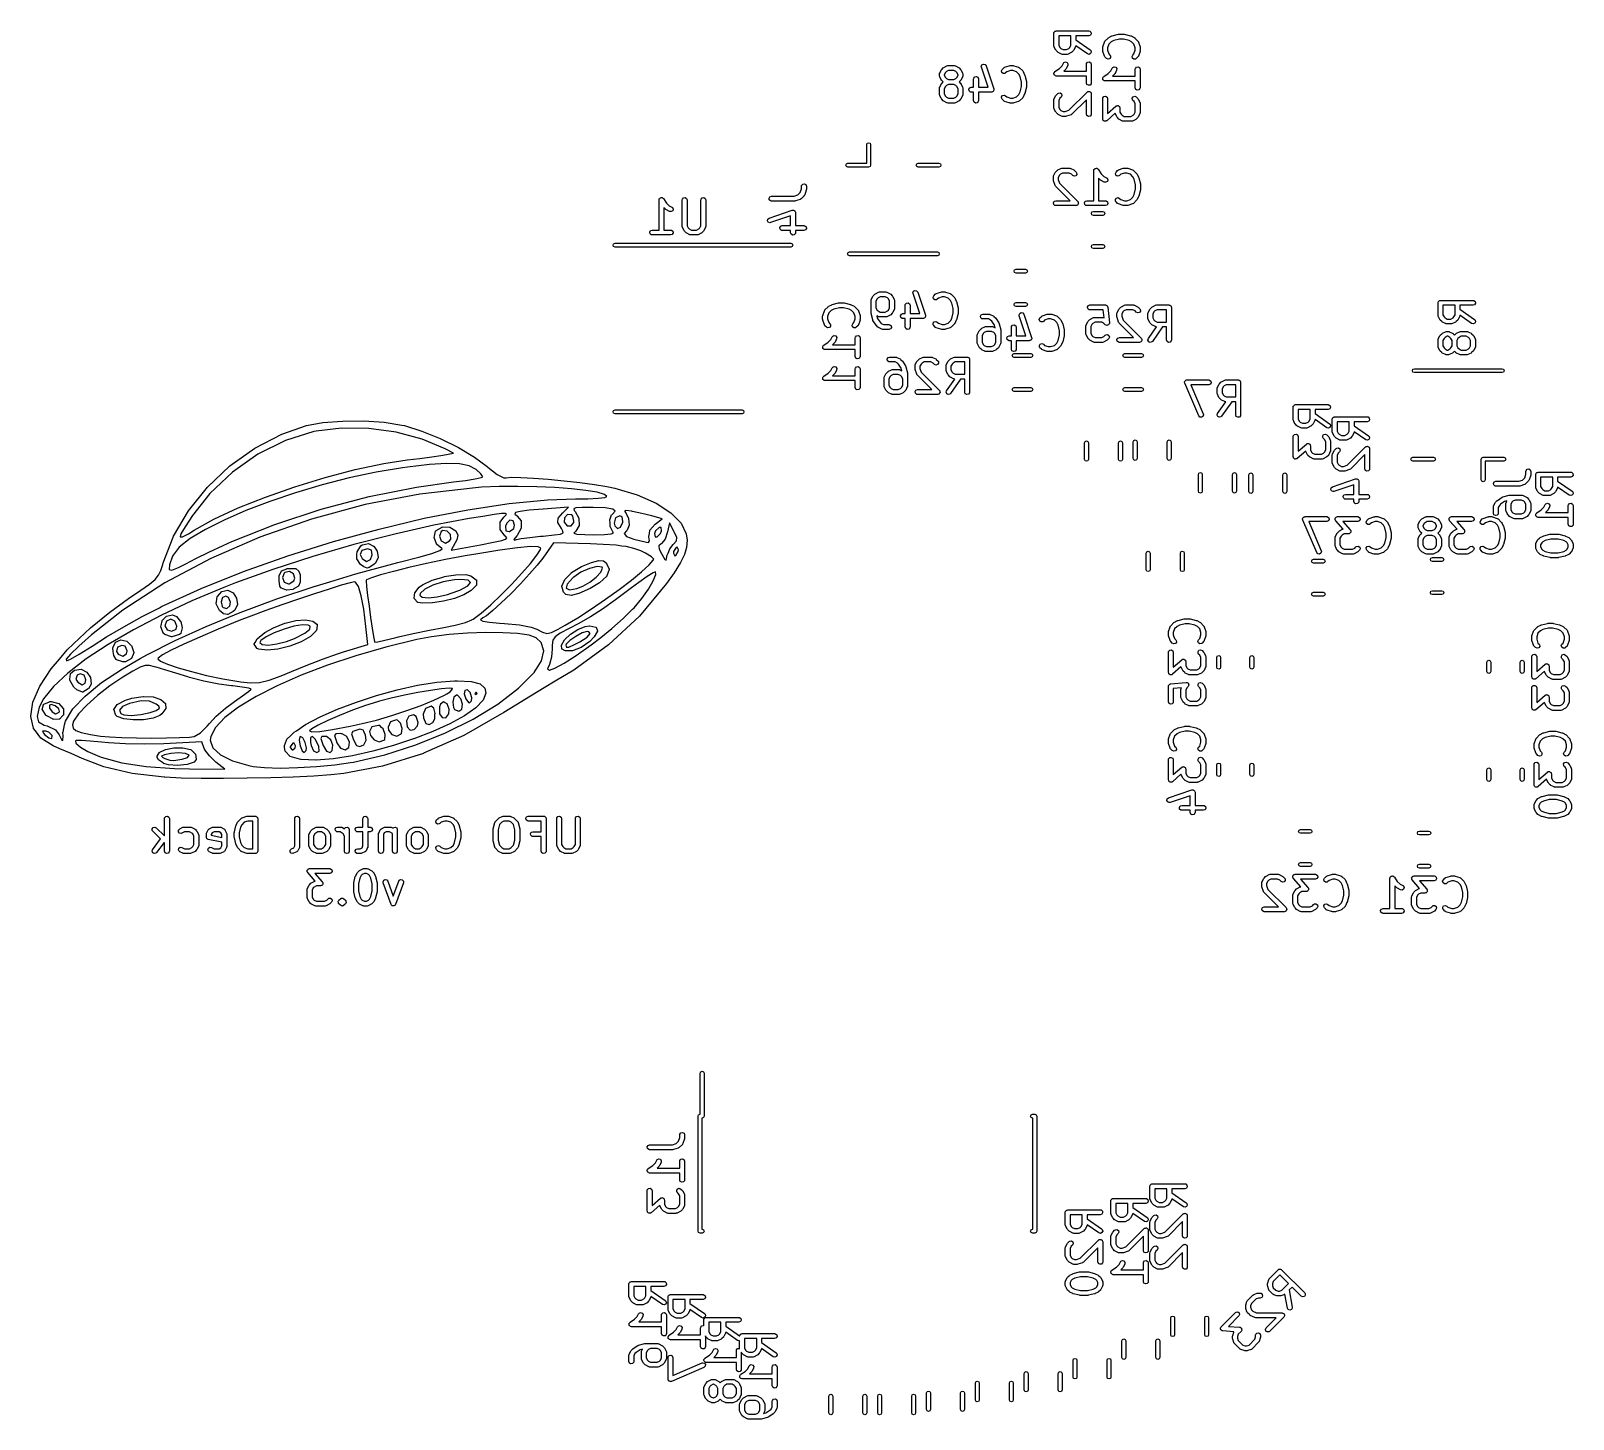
# Model space of a CAD drawing. Extents: x 112.9 to 160.3, y -137 to -94.4.
import ezdxf

# ---------------------------------------------------------------- set-up
doc = ezdxf.new("R2010")
doc.units = 0
doc.layers.add('BLACK', color=7, linetype='CONTINUOUS')

msp = doc.modelspace()

# ---------------------------------------------------------------- linework, layer by layer
at = {"layer": 'BLACK', "linetype": 'CONTINUOUS'}
for p, q in [((144.327, -94.4857), (144.329, -94.476)), ((144.327, -94.8667), (144.327, -94.4857)), ((144.329, -94.4727), (144.33, -94.4698)), ((144.329, -94.476), (144.329, -94.4727)), ((144.33, -94.4698), (144.332, -94.4601)), ((144.332, -94.4601), (144.344, -94.4451)), ((144.344, -94.4451), (144.354, -94.4283)), ((144.354, -94.4283), (144.361, -94.4259)), ((144.361, -94.4259), (144.365, -94.4208)), ((144.365, -94.4208), (144.384, -94.4174)), ((144.384, -94.4174), (144.402, -94.4107)), ((144.402, -94.4107), (145.402, -94.4107)), ((144.477, -94.5607), (144.477, -94.849)), ((144.851, -94.5607), (144.477, -94.5607)), ((144.851, -94.849), (144.851, -94.5607)), ((145.402, -94.5607), (145.001, -94.5607)), ((145.001, -94.5607), (145.001, -94.6848)), ((145.001, -94.6848), (145.445, -94.9957)), ((145.402, -94.4107), (145.428, -94.4152)), ((145.451, -94.5432), (145.402, -94.5607)), ((145.428, -94.4152), (145.467, -94.4482)), ((145.476, -94.4987), (145.451, -94.5432)), ((145.467, -94.4482), (145.476, -94.4987)), ((145.879, -94.7549), (145.891, -94.7319)), ((145.891, -94.7319), (145.895, -94.7296)), ((145.895, -94.7296), (145.897, -94.7255)), ((145.897, -94.7255), (145.992, -94.6303)), ((145.992, -94.6303), (146.011, -94.6174)), ((146.011, -94.6174), (146.012, -94.6163)), ((146.012, -94.6163), (146.107, -94.5686)), ((146.167, -94.7065), (146.09, -94.745)), ((146.107, -94.5686), (146.119, -94.5649)), ((146.119, -94.5649), (146.122, -94.563)), ((146.122, -94.563), (146.313, -94.5153)), ((146.34, -94.6631), (146.167, -94.7065)), ((146.313, -94.5153), (146.328, -94.5143)), ((146.328, -94.5143), (146.331, -94.5131)), ((146.331, -94.5131), (146.474, -94.5131)), ((146.465, -94.6631), (146.34, -94.6631)), ((146.638, -94.7065), (146.465, -94.6631)), ((146.474, -94.5131), (146.489, -94.5157)), ((146.489, -94.5157), (146.492, -94.5153)), ((146.492, -94.5153), (146.682, -94.563)), ((146.715, -94.745), (146.638, -94.7065)), ((146.682, -94.563), (146.694, -94.5682)), ((146.694, -94.5682), (146.698, -94.5686)), ((146.698, -94.5686), (146.793, -94.6163)), ((146.793, -94.6163), (146.811, -94.6296)), ((146.811, -94.6296), (146.813, -94.6303)), ((146.813, -94.6303), (146.908, -94.7255)), ((146.908, -94.7255), (146.923, -94.7469)), ((144.329, -94.8709), (144.327, -94.8667)), ((144.328, -94.8752), (144.329, -94.8709)), ((144.335, -94.9002), (144.328, -94.8752)), ((144.383, -94.9954), (144.335, -94.9002)), ((144.384, -94.9966), (144.383, -94.9954)), ((144.397, -95.0149), (144.384, -94.9966)), ((144.445, -95.0626), (144.397, -95.0149)), ((144.446, -95.0632), (144.445, -95.0626)), ((144.464, -95.0766), (144.446, -95.0632)), ((144.559, -95.1242), (144.464, -95.0766)), ((144.477, -94.849), (144.512, -94.9175)), ((144.512, -94.9175), (144.542, -94.9479)), ((144.542, -94.9479), (144.611, -94.9821)), ((144.564, -95.1247), (144.559, -95.1242)), ((144.567, -95.1276), (144.564, -95.1247)), ((144.593, -95.1321), (144.567, -95.1276)), ((144.736, -95.1321), (144.593, -95.1321)), ((144.611, -94.9821), (144.718, -94.9821)), ((144.718, -94.9821), (144.787, -94.9479)), ((144.74, -95.1306), (144.736, -95.1321)), ((144.744, -95.1316), (144.74, -95.1306)), ((144.769, -95.1242), (144.744, -95.1316)), ((144.864, -95.0766), (144.769, -95.1242)), ((144.787, -94.9479), (144.817, -94.9175)), ((144.817, -94.9175), (144.851, -94.849)), ((144.866, -95.0754), (144.864, -95.0766)), ((144.884, -95.0626), (144.866, -95.0754)), ((144.932, -95.0149), (144.884, -95.0626)), ((144.946, -94.9954), (144.932, -95.0135)), ((144.932, -95.0135), (144.932, -95.0149)), ((144.993, -94.9002), (144.946, -94.9954)), ((144.994, -94.8958), (144.993, -94.9002)), ((144.997, -94.8923), (144.994, -94.8958)), ((145.001, -94.8677), (144.997, -94.8923)), ((145.359, -95.1186), (145.001, -94.8677)), ((145.409, -95.1319), (145.359, -95.1186)), ((145.455, -95.1102), (145.409, -95.1319)), ((145.445, -94.9957), (145.464, -95.0141)), ((145.477, -95.0637), (145.455, -95.1102)), ((145.464, -95.0141), (145.477, -95.0637)), ((145.827, -94.9214), (145.831, -94.8993)), ((145.827, -95.0167), (145.827, -94.9214)), ((145.828, -95.0182), (145.827, -95.0167)), ((145.831, -95.0404), (145.828, -95.0182)), ((145.831, -94.8977), (145.879, -94.7549)), ((145.831, -94.8993), (145.831, -94.8977)), ((145.879, -95.1832), (145.831, -95.0404)), ((145.882, -95.1868), (145.879, -95.1832)), ((145.882, -95.1912), (145.882, -95.1868)), ((145.897, -95.2126), (145.882, -95.1912)), ((146.016, -94.8191), (145.977, -94.9336)), ((145.977, -94.9336), (145.977, -95.0045)), ((145.977, -95.0045), (146.016, -95.119)), ((146.09, -94.745), (146.016, -94.8191)), ((146.016, -95.119), (146.051, -95.1541)), ((146.051, -95.1541), (146.066, -95.1754)), ((146.066, -95.1754), (146.07, -95.2266)), ((146.789, -94.8191), (146.715, -94.745)), ((146.732, -95.2006), (146.754, -95.1541)), ((146.746, -95.2502), (146.732, -95.2006)), ((146.754, -95.1541), (146.789, -95.119)), ((146.827, -94.9336), (146.789, -94.8191)), ((146.789, -95.119), (146.827, -95.0045)), ((146.827, -95.0045), (146.827, -94.9336)), ((146.91, -95.2085), (146.908, -95.2126)), ((146.914, -95.2061), (146.91, -95.2085)), ((146.926, -95.1832), (146.914, -95.2061)), ((146.923, -94.7469), (146.923, -94.7513)), ((146.923, -94.7513), (146.926, -94.7549)), ((146.926, -94.7549), (146.974, -94.8977)), ((146.974, -95.0404), (146.926, -95.1832)), ((146.977, -95.0167), (146.973, -95.0387)), ((146.973, -95.0387), (146.974, -95.0404)), ((146.974, -94.8977), (146.977, -94.9199)), ((146.977, -94.9199), (146.977, -94.9214)), ((146.977, -94.9214), (146.977, -95.0167)), ((140.821, -95.7093), (140.869, -95.6141)), ((140.869, -95.6141), (140.882, -95.5961)), ((140.882, -95.5961), (140.883, -95.5946)), ((140.883, -95.5946), (140.93, -95.547)), ((140.93, -95.547), (140.949, -95.5341)), ((140.949, -95.5341), (140.95, -95.5329)), ((140.95, -95.5329), (141.045, -95.4853)), ((141.028, -95.6616), (140.997, -95.692)), ((141.096, -95.6274), (141.028, -95.6616)), ((141.045, -95.4853), (141.07, -95.4779)), ((141.07, -95.4779), (141.074, -95.4789)), ((141.074, -95.4789), (141.079, -95.4774)), ((141.079, -95.4774), (141.269, -95.4774)), ((141.251, -95.6274), (141.096, -95.6274)), ((141.32, -95.6616), (141.251, -95.6274)), ((141.269, -95.4774), (141.295, -95.4819)), ((141.295, -95.4819), (141.298, -95.4848)), ((141.298, -95.4848), (141.303, -95.4853)), ((141.303, -95.4853), (141.398, -95.5329)), ((141.35, -95.692), (141.32, -95.6616)), ((141.398, -95.5329), (141.416, -95.5463)), ((141.416, -95.5463), (141.417, -95.547)), ((141.417, -95.547), (141.465, -95.5946)), ((141.465, -95.5946), (141.478, -95.613)), ((141.478, -95.613), (141.479, -95.6141)), ((141.479, -95.6141), (141.527, -95.7093)), ((142.099, -95.5027), (142.118, -95.455)), ((142.103, -95.5285), (142.099, -95.5027)), ((142.308, -96.144), (142.103, -95.5285)), ((142.118, -95.455), (142.163, -95.4306)), ((142.163, -95.4306), (142.213, -95.4409)), ((142.213, -95.4409), (142.245, -95.481)), ((142.245, -95.481), (142.483, -96.1953)), ((142.718, -95.6411), (142.74, -95.5946)), ((142.731, -95.6906), (142.718, -95.6411)), ((142.74, -95.5946), (142.787, -95.547)), ((142.787, -95.547), (142.809, -95.532)), ((142.809, -95.532), (142.813, -95.5316)), ((142.813, -95.5316), (142.817, -95.5288)), ((142.817, -95.5288), (142.96, -95.4812)), ((142.881, -95.6656), (142.846, -95.7007)), ((142.996, -95.6274), (142.881, -95.6656)), ((142.96, -95.4812), (142.982, -95.4779)), ((142.982, -95.4779), (142.983, -95.4774)), ((142.983, -95.4774), (143.079, -95.4774)), ((143.066, -95.6274), (142.996, -95.6274)), ((143.181, -95.6656), (143.066, -95.6274)), ((143.079, -95.4774), (143.101, -95.4813)), ((143.101, -95.4813), (143.102, -95.4812)), ((143.102, -95.4812), (143.245, -95.5288)), ((143.255, -95.7397), (143.181, -95.6656)), ((143.245, -95.5288), (143.268, -95.5413)), ((143.268, -95.5413), (143.27, -95.5451)), ((143.27, -95.5451), (143.274, -95.547)), ((143.274, -95.547), (143.37, -95.6422)), ((143.37, -95.6422), (143.383, -95.6606)), ((143.383, -95.6606), (143.384, -95.6617)), ((143.384, -95.6617), (143.431, -95.7569)), ((144.33, -95.7027), (144.343, -95.6852)), ((144.343, -95.6852), (144.354, -95.6664)), ((144.354, -95.6664), (144.358, -95.6649)), ((144.358, -95.6649), (144.361, -95.6614)), ((144.361, -95.6614), (144.497, -95.5703)), ((144.497, -95.5703), (144.579, -95.4889)), ((144.579, -95.4889), (144.621, -95.4046)), ((144.621, -95.4046), (144.637, -95.3836)), ((144.694, -95.5864), (144.631, -95.6488)), ((144.631, -95.6488), (145.327, -95.6488)), ((144.637, -95.3836), (144.684, -95.3632)), ((144.684, -95.3632), (144.733, -95.3779)), ((144.708, -95.5669), (144.694, -95.5849)), ((144.694, -95.5849), (144.694, -95.5864)), ((144.755, -95.4716), (144.708, -95.5669)), ((144.733, -95.3779), (144.761, -95.4207)), ((144.761, -95.4207), (144.755, -95.4716)), ((145.327, -95.4381), (145.332, -95.4124)), ((145.327, -95.6488), (145.327, -95.4381)), ((145.332, -95.4124), (145.365, -95.3731)), ((145.365, -95.3731), (145.415, -95.3642)), ((145.415, -95.3642), (145.46, -95.3899)), ((145.46, -95.3899), (145.477, -95.4381)), ((145.477, -95.4381), (145.477, -96.0095)), ((145.945, -95.2602), (145.897, -95.2126)), ((145.991, -95.2819), (145.945, -95.2602)), ((146.041, -95.2686), (145.991, -95.2819)), ((145.997, -95.7203), (146.079, -95.6389)), ((146.07, -95.2266), (146.041, -95.2686)), ((146.079, -95.6389), (146.121, -95.5546)), ((146.121, -95.5546), (146.137, -95.5336)), ((146.137, -95.5336), (146.184, -95.5132)), ((146.184, -95.5132), (146.233, -95.5279)), ((146.255, -95.6216), (146.208, -95.7169)), ((146.233, -95.5279), (146.261, -95.5707)), ((146.261, -95.5707), (146.255, -95.6216)), ((146.788, -95.2796), (146.746, -95.2502)), ((146.839, -95.2751), (146.788, -95.2796)), ((146.827, -95.5881), (146.832, -95.5624)), ((146.827, -95.7988), (146.827, -95.5881)), ((146.832, -95.5624), (146.865, -95.5231)), ((146.86, -95.2602), (146.839, -95.2751)), ((146.908, -95.2126), (146.86, -95.2602)), ((146.865, -95.5231), (146.915, -95.5142)), ((146.915, -95.5142), (146.96, -95.5399)), ((146.96, -95.5399), (146.977, -95.5881)), ((146.977, -95.5881), (146.977, -96.1595)), ((140.813, -95.7429), (140.818, -95.7172)), ((140.813, -95.7905), (140.813, -95.7429)), ((140.815, -95.7947), (140.813, -95.7905)), ((140.813, -96.1714), (140.818, -96.1458)), ((140.814, -95.799), (140.815, -95.7947)), ((140.821, -95.824), (140.814, -95.799)), ((140.818, -95.7172), (140.82, -95.7138)), ((140.818, -96.1458), (140.82, -96.1423)), ((140.82, -95.7138), (140.821, -95.7093)), ((140.82, -96.1423), (140.821, -96.1379)), ((140.869, -95.9193), (140.821, -95.824)), ((140.821, -96.1379), (140.869, -96.0426)), ((140.87, -95.9204), (140.869, -95.9193)), ((140.869, -96.0426), (140.882, -96.0246)), ((140.883, -95.9387), (140.87, -95.9204)), ((140.882, -96.0246), (140.883, -96.0232)), ((140.925, -95.981), (140.883, -95.9387)), ((140.883, -96.0232), (140.925, -95.981)), ((140.997, -95.692), (140.963, -95.7606)), ((140.963, -95.7606), (140.963, -95.7728)), ((140.963, -95.7728), (140.997, -95.8413)), ((140.997, -96.1206), (140.963, -96.1891)), ((140.997, -95.8413), (141.028, -95.8717)), ((141.028, -96.0902), (140.997, -96.1206)), ((141.028, -95.8717), (141.096, -95.906)), ((141.096, -96.056), (141.028, -96.0902)), ((141.096, -95.906), (141.251, -95.906)), ((141.251, -96.056), (141.096, -96.056)), ((141.251, -95.906), (141.32, -95.8717)), ((141.32, -96.0902), (141.251, -96.056)), ((141.32, -95.8717), (141.35, -95.8413)), ((141.35, -96.1206), (141.32, -96.0902)), ((141.385, -95.7606), (141.35, -95.692)), ((141.35, -95.8413), (141.385, -95.7728)), ((141.385, -96.1891), (141.35, -96.1206)), ((141.385, -95.7728), (141.385, -95.7606)), ((141.465, -95.9387), (141.423, -95.981)), ((141.423, -95.981), (141.465, -96.0232)), ((141.466, -95.9373), (141.465, -95.9387)), ((141.465, -96.0232), (141.478, -96.0415)), ((141.479, -95.9193), (141.466, -95.9373)), ((141.478, -96.0415), (141.479, -96.0426)), ((141.527, -95.824), (141.479, -95.9193)), ((141.479, -96.0426), (141.527, -96.1379)), ((141.527, -95.7093), (141.534, -95.7343)), ((141.53, -95.8161), (141.527, -95.8196)), ((141.527, -95.8196), (141.527, -95.824)), ((141.527, -96.1379), (141.534, -96.1629)), ((141.535, -95.7905), (141.53, -95.8161)), ((141.534, -95.7343), (141.533, -95.7386)), ((141.533, -95.7386), (141.535, -95.7429)), ((141.535, -95.7429), (141.535, -95.7905)), ((141.745, -96.1616), (141.793, -96.144)), ((141.793, -96.144), (141.861, -96.144)), ((141.861, -95.8857), (141.865, -95.8601)), ((141.861, -96.144), (141.861, -95.8857)), ((141.865, -95.8601), (141.898, -95.8208)), ((141.898, -95.8208), (141.949, -95.8119)), ((141.949, -95.8119), (141.993, -95.8375)), ((141.993, -95.8375), (142.011, -95.8857)), ((142.011, -95.8857), (142.011, -96.144)), ((142.011, -96.144), (142.308, -96.144)), ((142.773, -95.7201), (142.731, -95.6906)), ((142.825, -95.7156), (142.773, -95.7201)), ((142.846, -95.7007), (142.825, -95.7156)), ((143.294, -95.8167), (143.255, -95.7397)), ((143.337, -95.9902), (143.294, -95.8167)), ((143.294, -96.2881), (143.337, -96.1146)), ((143.337, -96.1146), (143.337, -95.9902)), ((143.431, -95.7569), (143.435, -95.7693)), ((143.435, -95.7693), (143.437, -95.7723)), ((143.437, -95.7723), (143.485, -95.9628)), ((143.485, -96.142), (143.437, -96.3325)), ((143.487, -96.1238), (143.484, -96.1386)), ((143.484, -96.1386), (143.485, -96.142)), ((143.485, -95.9628), (143.486, -95.9777)), ((143.486, -95.9777), (143.487, -95.981)), ((143.487, -95.981), (143.487, -96.1238)), ((144.329, -95.7108), (144.331, -95.707)), ((144.332, -95.7322), (144.329, -95.7108)), ((144.331, -95.707), (144.33, -95.7027)), ((144.334, -95.7539), (144.332, -95.7322)), ((144.337, -95.7571), (144.334, -95.7539)), ((144.337, -95.7613), (144.337, -95.7571)), ((144.354, -95.7753), (144.337, -95.7613)), ((144.369, -95.791), (144.354, -95.7753)), ((144.373, -95.7915), (144.369, -95.791)), ((144.377, -95.7943), (144.373, -95.7915)), ((144.402, -95.7988), (144.377, -95.7943)), ((145.327, -95.7988), (144.402, -95.7988)), ((145.327, -96.0095), (145.327, -95.7988)), ((145.345, -96.0577), (145.327, -96.0095)), ((145.389, -96.0834), (145.345, -96.0577)), ((145.44, -96.0745), (145.389, -96.0834)), ((145.473, -96.0352), (145.44, -96.0745)), ((145.477, -96.0095), (145.473, -96.0352)), ((145.829, -95.8608), (145.831, -95.857)), ((145.832, -95.8822), (145.829, -95.8608)), ((145.83, -95.8527), (145.843, -95.8352)), ((145.831, -95.857), (145.83, -95.8527)), ((145.834, -95.9039), (145.832, -95.8822)), ((145.837, -95.9071), (145.834, -95.9039)), ((145.837, -95.9113), (145.837, -95.9071)), ((145.854, -95.9253), (145.837, -95.9113)), ((145.843, -95.8352), (145.854, -95.8164)), ((145.854, -95.8164), (145.858, -95.8149)), ((145.869, -95.941), (145.854, -95.9253)), ((145.858, -95.8149), (145.861, -95.8114)), ((145.861, -95.8114), (145.997, -95.7203)), ((145.873, -95.9415), (145.869, -95.941)), ((145.877, -95.9443), (145.873, -95.9415)), ((145.902, -95.9488), (145.877, -95.9443)), ((146.827, -95.9488), (145.902, -95.9488)), ((146.194, -95.7364), (146.131, -95.7988)), ((146.131, -95.7988), (146.827, -95.7988)), ((146.208, -95.7169), (146.194, -95.7349)), ((146.194, -95.7349), (146.194, -95.7364)), ((146.827, -96.1595), (146.827, -95.9488)), ((140.813, -96.3619), (140.813, -96.1714)), ((140.815, -96.3661), (140.813, -96.3619)), ((140.814, -96.3705), (140.815, -96.3661)), ((140.821, -96.3954), (140.814, -96.3705)), ((140.869, -96.4907), (140.821, -96.3954)), ((140.87, -96.4918), (140.869, -96.4907)), ((140.883, -96.5102), (140.87, -96.4918)), ((140.93, -96.5578), (140.883, -96.5102)), ((140.932, -96.5585), (140.93, -96.5578)), ((140.95, -96.5718), (140.932, -96.5585)), ((141.045, -96.6195), (140.95, -96.5718)), ((140.963, -96.1891), (140.963, -96.3442)), ((140.963, -96.3442), (140.997, -96.4127)), ((140.997, -96.4127), (141.028, -96.4431)), ((141.028, -96.4431), (141.096, -96.4774)), ((141.049, -96.62), (141.045, -96.6195)), ((141.053, -96.6229), (141.049, -96.62)), ((141.079, -96.6274), (141.053, -96.6229)), ((141.269, -96.6274), (141.079, -96.6274)), ((141.096, -96.4774), (141.251, -96.4774)), ((141.251, -96.4774), (141.32, -96.4431)), ((141.273, -96.6258), (141.269, -96.6274)), ((141.278, -96.6269), (141.273, -96.6258)), ((141.303, -96.6195), (141.278, -96.6269)), ((141.398, -96.5718), (141.303, -96.6195)), ((141.32, -96.4431), (141.35, -96.4127)), ((141.35, -96.4127), (141.385, -96.3442)), ((141.385, -96.3442), (141.385, -96.1891)), ((141.399, -96.5707), (141.398, -96.5718)), ((141.417, -96.5578), (141.399, -96.5707)), ((141.465, -96.5102), (141.417, -96.5578)), ((141.466, -96.5087), (141.465, -96.5102)), ((141.479, -96.4907), (141.466, -96.5087)), ((141.527, -96.3954), (141.479, -96.4907)), ((141.53, -96.3876), (141.527, -96.391)), ((141.527, -96.391), (141.527, -96.3954)), ((141.535, -96.3619), (141.53, -96.3876)), ((141.534, -96.1629), (141.533, -96.1672)), ((141.533, -96.1672), (141.535, -96.1714)), ((141.535, -96.1714), (141.535, -96.3619)), ((141.719, -96.206), (141.745, -96.1616)), ((141.728, -96.2565), (141.719, -96.206)), ((141.767, -96.2895), (141.728, -96.2565)), ((141.793, -96.294), (141.767, -96.2895)), ((141.861, -96.294), (141.793, -96.294)), ((141.861, -96.5524), (141.861, -96.294)), ((141.878, -96.6006), (141.861, -96.5524)), ((141.923, -96.6262), (141.878, -96.6006)), ((141.973, -96.6173), (141.923, -96.6262)), ((142.006, -96.578), (141.973, -96.6173)), ((142.011, -96.5524), (142.006, -96.578)), ((142.412, -96.294), (142.011, -96.294)), ((142.011, -96.294), (142.011, -96.5524)), ((142.417, -96.2921), (142.412, -96.294)), ((142.423, -96.2932), (142.417, -96.2921)), ((142.441, -96.2835), (142.423, -96.2932)), ((142.46, -96.2765), (142.441, -96.2835)), ((142.463, -96.2715), (142.46, -96.2765)), ((142.468, -96.2688), (142.463, -96.2715)), ((142.476, -96.2498), (142.468, -96.2688)), ((142.486, -96.2321), (142.476, -96.2498)), ((142.483, -96.1953), (142.487, -96.2211)), ((142.487, -96.2211), (142.485, -96.2264)), ((142.485, -96.2264), (142.486, -96.2321)), ((142.72, -96.4377), (142.75, -96.3957)), ((142.725, -96.4888), (142.72, -96.4377)), ((142.74, -96.5102), (142.725, -96.4888)), ((142.787, -96.5578), (142.74, -96.5102)), ((142.75, -96.3957), (142.799, -96.3824)), ((142.792, -96.5597), (142.787, -96.5578)), ((142.794, -96.5635), (142.792, -96.5597)), ((142.817, -96.5759), (142.794, -96.5635)), ((142.799, -96.3824), (142.846, -96.4041)), ((142.96, -96.6235), (142.817, -96.5759)), ((142.846, -96.4041), (142.881, -96.4392)), ((142.881, -96.4392), (142.996, -96.4774)), ((142.961, -96.6235), (142.96, -96.6235)), ((142.983, -96.6274), (142.961, -96.6235)), ((143.079, -96.6274), (142.983, -96.6274)), ((142.996, -96.4774), (143.066, -96.4774)), ((143.066, -96.4774), (143.181, -96.4392)), ((143.08, -96.6268), (143.079, -96.6274)), ((143.102, -96.6235), (143.08, -96.6268)), ((143.245, -96.5759), (143.102, -96.6235)), ((143.181, -96.4392), (143.255, -96.3651)), ((143.249, -96.5731), (143.245, -96.5759)), ((143.253, -96.5727), (143.249, -96.5731)), ((143.274, -96.5578), (143.253, -96.5727)), ((143.255, -96.3651), (143.294, -96.2881)), ((143.37, -96.4626), (143.274, -96.5578)), ((143.384, -96.4431), (143.37, -96.4611)), ((143.37, -96.4611), (143.37, -96.4626)), ((143.431, -96.3478), (143.384, -96.4431)), ((143.432, -96.3443), (143.431, -96.3478)), ((143.437, -96.3325), (143.432, -96.3443)), ((144.327, -96.5333), (144.332, -96.5077)), ((144.327, -96.7714), (144.327, -96.5333)), ((144.332, -96.5077), (144.335, -96.5042)), ((144.335, -96.4998), (144.383, -96.4046)), ((144.335, -96.5042), (144.335, -96.4998)), ((144.383, -96.4046), (144.396, -96.3865)), ((144.396, -96.3865), (144.397, -96.3851)), ((144.397, -96.3851), (144.445, -96.3374)), ((144.445, -96.3374), (144.466, -96.3225)), ((144.466, -96.3225), (144.517, -96.318)), ((144.512, -96.4825), (144.477, -96.551)), ((144.477, -96.551), (144.477, -96.7537)), ((144.551, -96.4435), (144.512, -96.4825)), ((144.517, -96.318), (144.559, -96.3475)), ((144.572, -96.397), (144.551, -96.4435)), ((144.559, -96.3475), (144.572, -96.397)), ((144.79, -96.8487), (145.349, -96.2898)), ((145.327, -96.5239), (144.884, -96.9673)), ((145.327, -96.9619), (145.327, -96.5239)), ((145.349, -96.2898), (145.363, -96.2804)), ((145.363, -96.2804), (145.365, -96.2779)), ((145.365, -96.2779), (145.367, -96.2776)), ((145.367, -96.2776), (145.371, -96.2749)), ((145.371, -96.2749), (145.393, -96.2729)), ((145.393, -96.2729), (145.415, -96.269)), ((145.415, -96.269), (145.418, -96.2707)), ((145.418, -96.2707), (145.422, -96.2704)), ((145.422, -96.2704), (145.44, -96.2834)), ((145.44, -96.2834), (145.46, -96.2946)), ((145.46, -96.2946), (145.461, -96.2979)), ((145.461, -96.2979), (145.464, -96.2998)), ((145.464, -96.2998), (145.47, -96.3216)), ((145.47, -96.3216), (145.477, -96.3429)), ((145.477, -96.3429), (145.477, -96.9619)), ((145.827, -96.4929), (145.832, -96.4672)), ((145.827, -97.1119), (145.827, -96.4929)), ((145.832, -96.4672), (145.865, -96.4279)), ((145.865, -96.4279), (145.915, -96.419)), ((145.915, -96.419), (145.96, -96.4446)), ((145.96, -96.4446), (145.977, -96.4929)), ((145.977, -96.4929), (145.977, -96.9466)), ((146.735, -96.4734), (146.764, -96.4314)), ((146.739, -96.5246), (146.735, -96.4734)), ((146.754, -96.5459), (146.739, -96.5246)), ((146.793, -96.5849), (146.754, -96.5459)), ((146.764, -96.4314), (146.814, -96.4181)), ((146.827, -96.6534), (146.793, -96.5849)), ((146.814, -96.4181), (146.86, -96.4398)), ((146.845, -96.2077), (146.827, -96.1595)), ((146.889, -96.2334), (146.845, -96.2077)), ((146.86, -96.4398), (146.908, -96.4874)), ((146.94, -96.2245), (146.889, -96.2334)), ((146.908, -96.4874), (146.921, -96.5058)), ((146.921, -96.5058), (146.922, -96.5069)), ((146.922, -96.5069), (146.969, -96.6022)), ((146.973, -96.1852), (146.94, -96.2245)), ((146.969, -96.6022), (146.977, -96.6271)), ((146.977, -96.1595), (146.973, -96.1852)), ((146.977, -96.6271), (146.976, -96.6315)), ((146.976, -96.6315), (146.977, -96.6357)), ((144.329, -96.7756), (144.327, -96.7714)), ((144.328, -96.78), (144.329, -96.7756)), ((144.335, -96.805), (144.328, -96.78)), ((144.383, -96.9002), (144.335, -96.805)), ((144.384, -96.9013), (144.383, -96.9002)), ((144.397, -96.9197), (144.384, -96.9013)), ((144.445, -96.9673), (144.397, -96.9197)), ((144.446, -96.968), (144.445, -96.9673)), ((144.464, -96.9814), (144.446, -96.968)), ((144.559, -97.029), (144.464, -96.9814)), ((144.477, -96.7537), (144.512, -96.8222)), ((144.512, -96.8222), (144.542, -96.8526)), ((144.542, -96.8526), (144.611, -96.8869)), ((144.564, -97.0295), (144.559, -97.029)), ((144.567, -97.0324), (144.564, -97.0295)), ((144.593, -97.0369), (144.567, -97.0324)), ((144.688, -97.0369), (144.593, -97.0369)), ((144.611, -96.8869), (144.676, -96.8869)), ((144.676, -96.8869), (144.79, -96.8487)), ((144.69, -97.0363), (144.688, -97.0369)), ((144.712, -97.0331), (144.69, -97.0363)), ((144.855, -96.9854), (144.712, -97.0331)), ((144.858, -96.9826), (144.855, -96.9854)), ((144.863, -96.9823), (144.858, -96.9826)), ((144.884, -96.9673), (144.863, -96.9823)), ((145.345, -97.0101), (145.327, -96.9619)), ((145.389, -97.0358), (145.345, -97.0101)), ((145.44, -97.0269), (145.389, -97.0358)), ((145.473, -96.9876), (145.44, -97.0269)), ((145.477, -96.9619), (145.473, -96.9876)), ((146.212, -96.9407), (145.952, -97.1683)), ((145.977, -96.9466), (146.234, -96.7221)), ((146.216, -96.955), (146.212, -96.9407)), ((146.264, -97.0502), (146.216, -96.955)), ((146.234, -96.7221), (146.244, -96.7163)), ((146.244, -96.7163), (146.246, -96.7136)), ((146.246, -96.7136), (146.249, -96.7131)), ((146.249, -96.7131), (146.256, -96.7086)), ((146.256, -96.7086), (146.276, -96.7082)), ((146.265, -97.0513), (146.264, -97.0502)), ((146.278, -97.0697), (146.265, -97.0513)), ((146.276, -96.7082), (146.296, -96.7047)), ((146.326, -97.1173), (146.278, -97.0697)), ((146.296, -96.7047), (146.302, -96.7077)), ((146.302, -96.7077), (146.308, -96.7076)), ((146.308, -96.7076), (146.323, -96.7203)), ((146.323, -96.7203), (146.341, -96.7304)), ((146.341, -96.7304), (146.343, -96.736)), ((146.343, -96.736), (146.347, -96.7397)), ((146.347, -96.7397), (146.351, -96.7596)), ((146.351, -96.7596), (146.358, -96.7786)), ((146.358, -96.7786), (146.358, -96.9037)), ((146.358, -96.9037), (146.393, -96.9722)), ((146.393, -96.9722), (146.423, -97.0026)), ((146.423, -97.0026), (146.492, -97.0369)), ((146.492, -97.0369), (146.694, -97.0369)), ((146.694, -97.0369), (146.763, -97.0026)), ((146.763, -97.0026), (146.793, -96.9722)), ((146.793, -96.9722), (146.827, -96.9037)), ((146.827, -96.9037), (146.827, -96.6534)), ((146.908, -97.0697), (146.86, -97.1173)), ((146.922, -97.0502), (146.908, -97.0682)), ((146.908, -97.0682), (146.908, -97.0697)), ((146.969, -96.955), (146.922, -97.0502)), ((146.97, -96.9505), (146.969, -96.955)), ((146.973, -96.9471), (146.97, -96.9505)), ((146.977, -96.9214), (146.973, -96.9471)), ((146.977, -96.6357), (146.977, -96.9214)), ((145.834, -97.1309), (145.827, -97.1119)), ((145.838, -97.1507), (145.834, -97.1309)), ((145.843, -97.1545), (145.838, -97.1507)), ((145.845, -97.1601), (145.843, -97.1545)), ((145.862, -97.1702), (145.845, -97.1601)), ((145.878, -97.1829), (145.862, -97.1702)), ((145.884, -97.1828), (145.878, -97.1829)), ((145.889, -97.1858), (145.884, -97.1828)), ((145.909, -97.1823), (145.889, -97.1858)), ((145.929, -97.1818), (145.909, -97.1823)), ((145.937, -97.1774), (145.929, -97.1818)), ((145.94, -97.1769), (145.937, -97.1774)), ((145.942, -97.1742), (145.94, -97.1769)), ((145.952, -97.1683), (145.942, -97.1742)), ((146.327, -97.118), (146.326, -97.1173)), ((146.345, -97.1314), (146.327, -97.118)), ((146.44, -97.179), (146.345, -97.1314)), ((146.445, -97.1795), (146.44, -97.179)), ((146.448, -97.1824), (146.445, -97.1795)), ((146.474, -97.1869), (146.448, -97.1824)), ((146.712, -97.1869), (146.474, -97.1869)), ((146.716, -97.1854), (146.712, -97.1869)), ((146.72, -97.1864), (146.716, -97.1854)), ((146.745, -97.179), (146.72, -97.1864)), ((146.841, -97.1314), (146.745, -97.179)), ((146.842, -97.1302), (146.841, -97.1314)), ((146.86, -97.1173), (146.842, -97.1302)), ((138.58, -97.905), (138.598, -97.8626)), ((138.58, -98.475), (138.58, -97.905)), ((138.598, -97.8626), (138.64, -97.845)), ((138.64, -97.845), (138.682, -97.8626)), ((138.682, -97.8626), (138.7, -97.905)), ((138.7, -97.905), (138.7, -98.535)), ((137.94, -98.535), (137.958, -98.4926)), ((137.958, -98.4926), (138, -98.475)), ((138, -98.475), (138.58, -98.475)), ((140.1, -98.535), (140.118, -98.4926)), ((140.118, -98.4926), (140.16, -98.475)), ((140.16, -98.475), (140.8, -98.475)), ((140.8, -98.475), (140.842, -98.4926)), ((140.842, -98.4926), (140.86, -98.535)), ((137.958, -98.5774), (137.94, -98.535)), ((138, -98.595), (137.958, -98.5774)), ((138.64, -98.595), (138, -98.595)), ((138.682, -98.5774), (138.64, -98.595)), ((138.7, -98.535), (138.682, -98.5774)), ((140.118, -98.5774), (140.1, -98.535)), ((140.16, -98.595), (140.118, -98.5774)), ((140.8, -98.595), (140.16, -98.595)), ((140.842, -98.5774), (140.8, -98.595)), ((140.86, -98.535), (140.842, -98.5774)), ((144.313, -98.8929), (144.318, -98.8672)), ((144.313, -98.9881), (144.313, -98.8929)), ((144.314, -98.9896), (144.313, -98.9881)), ((144.317, -99.0118), (144.314, -98.9896)), ((144.318, -98.8672), (144.32, -98.8638)), ((144.32, -98.8638), (144.321, -98.8593)), ((144.321, -98.8593), (144.369, -98.7641)), ((144.369, -98.7641), (144.382, -98.7461)), ((144.382, -98.7461), (144.383, -98.7446)), ((144.383, -98.7446), (144.43, -98.697)), ((144.43, -98.697), (144.449, -98.6841)), ((144.449, -98.6841), (144.45, -98.6829)), ((144.45, -98.6829), (144.545, -98.6353)), ((144.497, -98.842), (144.463, -98.9106)), ((144.463, -98.9106), (144.463, -98.9759)), ((144.463, -98.9759), (144.501, -99.0904)), ((144.528, -98.8116), (144.497, -98.842)), ((144.596, -98.7774), (144.528, -98.8116)), ((144.545, -98.6353), (144.57, -98.6279)), ((144.57, -98.6279), (144.574, -98.6289)), ((144.574, -98.6289), (144.579, -98.6274)), ((144.579, -98.6274), (144.817, -98.6274)), ((144.799, -98.7774), (144.596, -98.7774)), ((144.867, -98.8116), (144.799, -98.7774)), ((144.817, -98.6274), (144.842, -98.6319)), ((144.842, -98.6319), (144.846, -98.6348)), ((144.846, -98.6348), (144.85, -98.6353)), ((144.85, -98.6353), (144.945, -98.6829)), ((144.906, -98.8507), (144.867, -98.8116)), ((144.953, -98.8723), (144.906, -98.8507)), ((144.945, -98.6829), (144.963, -98.6963)), ((145.003, -98.8591), (144.953, -98.8723)), ((144.963, -98.6963), (144.965, -98.697)), ((144.965, -98.697), (145.013, -98.7446)), ((145.032, -98.817), (145.003, -98.8591)), ((145.013, -98.7446), (145.027, -98.7659)), ((145.027, -98.7659), (145.032, -98.817)), ((145.551, -98.7024), (145.556, -98.6767)), ((145.551, -99.6274), (145.551, -98.7024)), ((145.556, -98.6767), (145.558, -98.6734)), ((145.558, -98.6734), (145.559, -98.6691)), ((145.559, -98.6691), (145.575, -98.6541)), ((145.575, -98.6541), (145.589, -98.6374)), ((145.589, -98.6374), (145.593, -98.6367)), ((145.593, -98.6367), (145.596, -98.6337)), ((145.596, -98.6337), (145.618, -98.6323)), ((145.618, -98.6323), (145.639, -98.6285)), ((145.639, -98.6285), (145.643, -98.6307)), ((145.643, -98.6307), (145.647, -98.6304)), ((145.647, -98.6304), (145.665, -98.6433)), ((145.665, -98.6433), (145.684, -98.6542)), ((145.684, -98.6542), (145.685, -98.6582)), ((145.685, -98.6582), (145.689, -98.6608)), ((145.689, -98.6608), (145.78, -98.7975)), ((145.764, -98.9935), (145.701, -98.9311)), ((145.701, -98.9311), (145.701, -99.6274)), ((145.765, -98.9942), (145.764, -98.9935)), ((145.783, -99.0076), (145.765, -98.9942)), ((145.78, -98.7975), (145.861, -98.8788)), ((145.861, -98.8788), (145.945, -98.921)), ((145.945, -98.921), (145.966, -98.9365)), ((145.966, -98.9365), (145.987, -98.9836)), ((145.987, -98.9836), (145.972, -99.0328)), ((146.218, -98.7911), (146.24, -98.7446)), ((146.231, -98.8406), (146.218, -98.7911)), ((146.273, -98.8701), (146.231, -98.8406)), ((146.24, -98.7446), (146.287, -98.697)), ((146.325, -98.8656), (146.273, -98.8701)), ((146.287, -98.697), (146.309, -98.682)), ((146.309, -98.682), (146.313, -98.6816)), ((146.313, -98.6816), (146.317, -98.6788)), ((146.317, -98.6788), (146.46, -98.6312)), ((146.346, -98.8507), (146.325, -98.8656)), ((146.381, -98.8156), (146.346, -98.8507)), ((146.496, -98.7774), (146.381, -98.8156)), ((146.46, -98.6312), (146.482, -98.6279)), ((146.482, -98.6279), (146.483, -98.6274)), ((146.483, -98.6274), (146.579, -98.6274)), ((146.566, -98.7774), (146.496, -98.7774)), ((146.681, -98.8156), (146.566, -98.7774)), ((146.579, -98.6274), (146.601, -98.6313)), ((146.601, -98.6313), (146.602, -98.6312)), ((146.602, -98.6312), (146.745, -98.6788)), ((146.755, -98.8897), (146.681, -98.8156)), ((146.745, -98.6788), (146.768, -98.6913)), ((146.794, -98.9667), (146.755, -98.8897)), ((146.768, -98.6913), (146.77, -98.6951)), ((146.77, -98.6951), (146.774, -98.697)), ((146.774, -98.697), (146.87, -98.7922)), ((146.837, -99.1402), (146.794, -98.9667)), ((146.87, -98.7922), (146.883, -98.8106)), ((146.883, -98.8106), (146.884, -98.8117)), ((146.884, -98.8117), (146.931, -98.9069)), ((146.931, -98.9069), (146.935, -98.9193)), ((146.935, -98.9193), (146.937, -98.9223)), ((146.937, -98.9223), (146.985, -99.1128)), ((136.354, -99.4867), (136.469, -99.4485)), ((136.469, -99.4485), (136.539, -99.3783)), ((136.539, -99.3783), (136.577, -99.2638)), ((136.658, -99.4718), (136.563, -99.5671)), ((136.577, -99.1807), (136.582, -99.1551)), ((136.577, -99.2638), (136.577, -99.1807)), ((136.582, -99.1551), (136.615, -99.1158)), ((136.615, -99.1158), (136.665, -99.1069)), ((136.66, -99.4678), (136.658, -99.4718)), ((136.664, -99.4654), (136.66, -99.4678)), ((136.676, -99.4425), (136.664, -99.4654)), ((136.665, -99.1069), (136.71, -99.1325)), ((136.724, -99.2997), (136.676, -99.4425)), ((136.71, -99.1325), (136.727, -99.1807)), ((136.727, -99.276), (136.723, -99.298)), ((136.723, -99.298), (136.724, -99.2997)), ((136.727, -99.1807), (136.727, -99.276)), ((144.365, -99.1547), (144.317, -99.0118)), ((144.367, -99.1582), (144.365, -99.1547)), ((144.368, -99.1626), (144.367, -99.1582)), ((144.383, -99.184), (144.368, -99.1626)), ((144.826, -99.6274), (144.383, -99.184)), ((144.501, -99.0904), (145.06, -99.6493)), ((145.878, -99.0552), (145.783, -99.0076)), ((145.929, -99.061), (145.878, -99.0552)), ((145.972, -99.0328), (145.929, -99.061)), ((146.755, -99.5151), (146.794, -99.4381)), ((146.794, -99.4381), (146.837, -99.2646)), ((146.837, -99.2646), (146.837, -99.1402)), ((146.985, -99.292), (146.937, -99.4825)), ((146.987, -99.2738), (146.984, -99.2886)), ((146.984, -99.2886), (146.985, -99.292)), ((146.985, -99.1128), (146.986, -99.1277)), ((146.986, -99.1277), (146.987, -99.131)), ((146.987, -99.131), (146.987, -99.2738)), ((132.201, -99.6024), (132.206, -99.5767)), ((132.201, -100.527), (132.201, -99.6024)), ((132.206, -99.5767), (132.208, -99.5734)), ((132.208, -99.5734), (132.209, -99.5691)), ((132.209, -99.5691), (132.225, -99.5541)), ((132.225, -99.5541), (132.239, -99.5374)), ((132.239, -99.5374), (132.243, -99.5367)), ((132.243, -99.5367), (132.246, -99.5337)), ((132.246, -99.5337), (132.268, -99.5323)), ((132.268, -99.5323), (132.289, -99.5285)), ((132.289, -99.5285), (132.293, -99.5307)), ((132.293, -99.5307), (132.297, -99.5304)), ((132.297, -99.5304), (132.315, -99.5433)), ((132.315, -99.5433), (132.334, -99.5542)), ((132.334, -99.5542), (132.335, -99.5582)), ((132.335, -99.5582), (132.339, -99.5608)), ((132.339, -99.5608), (132.43, -99.6975)), ((132.414, -99.8935), (132.351, -99.8311)), ((132.351, -99.8311), (132.351, -100.527)), ((132.415, -99.8942), (132.414, -99.8935)), ((132.433, -99.9076), (132.415, -99.8942)), ((132.43, -99.6975), (132.511, -99.7788)), ((132.528, -99.9552), (132.433, -99.9076)), ((132.511, -99.7788), (132.595, -99.821)), ((132.622, -99.9328), (132.579, -99.961)), ((132.595, -99.821), (132.616, -99.8365)), ((132.616, -99.8365), (132.637, -99.8836)), ((132.637, -99.8836), (132.622, -99.9328)), ((132.915, -99.6024), (132.92, -99.5767)), ((132.915, -100.412), (132.915, -99.6024)), ((132.92, -99.5767), (132.953, -99.5374)), ((132.953, -99.5374), (133.004, -99.5285)), ((133.004, -99.5285), (133.048, -99.5542)), ((133.048, -99.5542), (133.065, -99.6024)), ((133.065, -99.6024), (133.065, -100.394)), ((133.487, -99.6024), (133.491, -99.5767)), ((133.487, -100.394), (133.487, -99.6024)), ((133.491, -99.5767), (133.524, -99.5374)), ((133.524, -99.5374), (133.575, -99.5285)), ((133.575, -99.5285), (133.619, -99.5542)), ((133.619, -99.5542), (133.637, -99.6024)), ((133.637, -99.6024), (133.637, -100.412)), ((135.579, -99.5486), (135.604, -99.5042)), ((135.587, -99.5992), (135.579, -99.5486)), ((135.581, -100.157), (136.295, -99.9191)), ((135.627, -99.6321), (135.587, -99.5992)), ((135.604, -99.5042), (135.652, -99.4867)), ((135.652, -99.6367), (135.627, -99.6321)), ((135.652, -99.4867), (136.354, -99.4867)), ((136.367, -99.6367), (135.652, -99.6367)), ((136.295, -99.9191), (136.321, -99.9153)), ((136.321, -99.9153), (136.326, -99.9174)), ((136.326, -99.9174), (136.332, -99.9164)), ((136.332, -99.9164), (136.35, -99.9266)), ((136.35, -99.9266), (136.369, -99.9341)), ((136.368, -99.6361), (136.367, -99.6367)), ((136.39, -99.6328), (136.368, -99.6361)), ((136.369, -99.9341), (136.372, -99.9392)), ((136.372, -99.9392), (136.376, -99.942)), ((136.376, -99.942), (136.383, -99.9612)), ((136.533, -99.5852), (136.39, -99.6328)), ((136.537, -99.5824), (136.533, -99.5852)), ((136.541, -99.582), (136.537, -99.5824)), ((136.563, -99.5671), (136.541, -99.582)), ((144.314, -99.6894), (144.34, -99.6449)), ((144.323, -99.7399), (144.314, -99.6894)), ((144.362, -99.7729), (144.323, -99.7399)), ((144.34, -99.6449), (144.388, -99.6274)), ((144.388, -99.7774), (144.362, -99.7729)), ((144.388, -99.6274), (144.826, -99.6274)), ((145.007, -99.7774), (144.388, -99.7774)), ((145.028, -99.7697), (145.007, -99.7774)), ((145.05, -99.7638), (145.028, -99.7697)), ((145.052, -99.761), (145.05, -99.7638)), ((145.055, -99.7598), (145.052, -99.761)), ((145.067, -99.7403), (145.055, -99.7598)), ((145.06, -99.6493), (145.07, -99.6628)), ((145.08, -99.7218), (145.067, -99.7403)), ((145.07, -99.6628), (145.072, -99.6649)), ((145.072, -99.6649), (145.072, -99.6669)), ((145.072, -99.6669), (145.075, -99.6707)), ((145.075, -99.6707), (145.077, -99.6932)), ((145.077, -99.6932), (145.081, -99.7154)), ((145.081, -99.7154), (145.079, -99.7184)), ((145.079, -99.7184), (145.08, -99.7218)), ((145.267, -99.6894), (145.292, -99.6449)), ((145.276, -99.7399), (145.267, -99.6894)), ((145.315, -99.7729), (145.276, -99.7399)), ((145.292, -99.6449), (145.34, -99.6274)), ((145.34, -99.7774), (145.315, -99.7729)), ((145.34, -99.6274), (145.551, -99.6274)), ((145.912, -99.7774), (145.34, -99.7774)), ((145.701, -99.6274), (145.912, -99.6274)), ((145.912, -99.6274), (145.938, -99.6319)), ((145.96, -99.7598), (145.912, -99.7774)), ((145.938, -99.6319), (145.977, -99.6649)), ((145.986, -99.7154), (145.96, -99.7598)), ((145.977, -99.6649), (145.986, -99.7154)), ((146.22, -99.5877), (146.25, -99.5457)), ((146.225, -99.6388), (146.22, -99.5877)), ((146.24, -99.6602), (146.225, -99.6388)), ((146.287, -99.7078), (146.24, -99.6602)), ((146.25, -99.5457), (146.299, -99.5324)), ((146.292, -99.7097), (146.287, -99.7078)), ((146.294, -99.7135), (146.292, -99.7097)), ((146.317, -99.7259), (146.294, -99.7135)), ((146.299, -99.5324), (146.346, -99.5541)), ((146.46, -99.7735), (146.317, -99.7259)), ((146.346, -99.5541), (146.381, -99.5892)), ((146.381, -99.5892), (146.496, -99.6274)), ((146.461, -99.7735), (146.46, -99.7735)), ((146.483, -99.7774), (146.461, -99.7735)), ((146.579, -99.7774), (146.483, -99.7774)), ((146.496, -99.6274), (146.566, -99.6274)), ((146.566, -99.6274), (146.681, -99.5892)), ((146.58, -99.7768), (146.579, -99.7774)), ((146.602, -99.7735), (146.58, -99.7768)), ((146.745, -99.7259), (146.602, -99.7735)), ((146.681, -99.5892), (146.755, -99.5151)), ((146.749, -99.7231), (146.745, -99.7259)), ((146.753, -99.7227), (146.749, -99.7231)), ((146.774, -99.7078), (146.753, -99.7227)), ((146.87, -99.6126), (146.774, -99.7078)), ((146.884, -99.5931), (146.87, -99.6111)), ((146.87, -99.6111), (146.87, -99.6126)), ((146.931, -99.4978), (146.884, -99.5931)), ((146.932, -99.4943), (146.931, -99.4978)), ((146.937, -99.4825), (146.932, -99.4943)), ((132.579, -99.961), (132.528, -99.9552)), ((132.917, -100.416), (132.915, -100.412)), ((132.916, -100.42), (132.917, -100.416)), ((132.923, -100.445), (132.916, -100.42)), ((133.065, -100.394), (133.1, -100.463)), ((133.453, -100.463), (133.487, -100.394)), ((133.637, -100.412), (133.632, -100.438)), ((135.531, -100.239), (135.541, -100.189)), ((135.555, -100.284), (135.531, -100.239)), ((135.541, -100.189), (135.581, -100.157)), ((135.603, -100.303), (135.555, -100.284)), ((135.628, -100.299), (135.603, -100.303)), ((136.244, -100.094), (135.628, -100.299)), ((135.912, -100.453), (135.938, -100.409)), ((135.938, -100.409), (135.986, -100.391)), ((135.986, -100.391), (136.244, -100.391)), ((136.244, -100.391), (136.244, -100.094)), ((136.383, -99.9612), (136.393, -99.9792)), ((136.393, -99.9792), (136.392, -99.9849)), ((136.392, -99.9849), (136.394, -99.9902)), ((136.394, -99.9902), (136.394, -100.391)), ((136.394, -100.391), (136.652, -100.391)), ((136.652, -100.391), (136.678, -100.396)), ((136.678, -100.396), (136.717, -100.429)), ((145.481, -100.015), (145.499, -99.9726)), ((145.499, -100.057), (145.481, -100.015)), ((145.499, -99.9726), (145.541, -99.955)), ((145.541, -100.075), (145.499, -100.057)), ((145.541, -99.955), (145.834, -99.955)), ((145.834, -100.075), (145.541, -100.075)), ((145.834, -99.955), (145.876, -99.9726)), ((145.876, -100.057), (145.834, -100.075)), ((145.876, -99.9726), (145.894, -100.015)), ((145.894, -100.015), (145.876, -100.057)), ((131.917, -100.589), (131.942, -100.545)), ((131.926, -100.64), (131.917, -100.589)), ((131.965, -100.673), (131.926, -100.64)), ((131.942, -100.545), (131.99, -100.527)), ((131.99, -100.677), (131.965, -100.673)), ((131.99, -100.527), (132.201, -100.527)), ((132.562, -100.677), (131.99, -100.677)), ((132.351, -100.527), (132.562, -100.527)), ((132.562, -100.527), (132.588, -100.532)), ((132.61, -100.66), (132.562, -100.677)), ((132.588, -100.532), (132.627, -100.565)), ((132.636, -100.615), (132.61, -100.66)), ((132.627, -100.565), (132.636, -100.615)), ((132.971, -100.541), (132.923, -100.445)), ((132.972, -100.542), (132.971, -100.541)), ((132.985, -100.56), (132.972, -100.542)), ((133.033, -100.608), (132.985, -100.56)), ((133.034, -100.608), (133.033, -100.608)), ((133.052, -100.622), (133.034, -100.608)), ((133.147, -100.669), (133.052, -100.622)), ((133.1, -100.463), (133.13, -100.493)), ((133.13, -100.493), (133.199, -100.527)), ((133.152, -100.67), (133.147, -100.669)), ((133.155, -100.673), (133.152, -100.67)), ((133.181, -100.677), (133.155, -100.673)), ((133.371, -100.677), (133.181, -100.677)), ((133.199, -100.527), (133.354, -100.527)), ((133.354, -100.527), (133.422, -100.493)), ((133.376, -100.676), (133.371, -100.677)), ((133.38, -100.677), (133.376, -100.676)), ((133.405, -100.669), (133.38, -100.677)), ((133.5, -100.622), (133.405, -100.669)), ((133.422, -100.493), (133.453, -100.463)), ((133.501, -100.621), (133.5, -100.622)), ((133.52, -100.608), (133.501, -100.621)), ((133.567, -100.56), (133.52, -100.608)), ((133.568, -100.559), (133.567, -100.56)), ((133.581, -100.541), (133.568, -100.559)), ((133.629, -100.445), (133.581, -100.541)), ((133.632, -100.438), (133.629, -100.441)), ((133.629, -100.441), (133.629, -100.445)), ((135.921, -100.504), (135.912, -100.453)), ((135.96, -100.537), (135.921, -100.504)), ((135.986, -100.541), (135.96, -100.537)), ((136.244, -100.541), (135.986, -100.541)), ((136.244, -100.609), (136.244, -100.541)), ((136.262, -100.657), (136.244, -100.609)), ((136.306, -100.683), (136.262, -100.657)), ((136.357, -100.674), (136.306, -100.683)), ((136.39, -100.635), (136.357, -100.674)), ((136.394, -100.609), (136.39, -100.635)), ((136.652, -100.541), (136.394, -100.541)), ((136.394, -100.541), (136.394, -100.609)), ((136.701, -100.524), (136.652, -100.541)), ((136.726, -100.479), (136.701, -100.524)), ((136.717, -100.429), (136.726, -100.479)), ((130.79, -100.99), (130.808, -100.948)), ((130.808, -101.032), (130.79, -100.99)), ((130.808, -100.948), (130.85, -100.93)), ((130.85, -101.05), (130.808, -101.032)), ((130.85, -100.93), (136.25, -100.93)), ((136.25, -101.05), (130.85, -101.05)), ((136.25, -100.93), (136.292, -100.948)), ((136.292, -101.032), (136.25, -101.05)), ((136.292, -100.948), (136.31, -100.99)), ((136.31, -100.99), (136.292, -101.032)), ((137.99, -101.255), (138.008, -101.213)), ((138.008, -101.297), (137.99, -101.255)), ((138.008, -101.213), (138.05, -101.195)), ((138.05, -101.315), (138.008, -101.297)), ((138.05, -101.195), (140.75, -101.195)), ((140.75, -101.315), (138.05, -101.315)), ((140.75, -101.195), (140.792, -101.213)), ((140.792, -101.297), (140.75, -101.315)), ((140.792, -101.213), (140.81, -101.255)), ((140.81, -101.255), (140.792, -101.297)), ((145.481, -101.035), (145.499, -100.993)), ((145.499, -101.077), (145.481, -101.035)), ((145.499, -100.993), (145.541, -100.975)), ((145.541, -101.095), (145.499, -101.077)), ((145.541, -100.975), (145.834, -100.975)), ((145.834, -101.095), (145.541, -101.095)), ((145.834, -100.975), (145.876, -100.993)), ((145.876, -101.077), (145.834, -101.095)), ((145.876, -100.993), (145.894, -101.035)), ((145.894, -101.035), (145.876, -101.077)), ((143.106, -101.79), (143.124, -101.748)), ((143.124, -101.832), (143.106, -101.79)), ((143.124, -101.748), (143.166, -101.73)), ((143.166, -101.85), (143.124, -101.832)), ((143.166, -101.73), (143.459, -101.73)), ((143.459, -101.73), (143.501, -101.748)), ((143.501, -101.832), (143.459, -101.85)), ((143.501, -101.748), (143.519, -101.79)), ((143.519, -101.79), (143.501, -101.832)), ((143.459, -101.85), (143.166, -101.85)), ((137.522, -102.813), (137.713, -102.765)), ((137.713, -102.765), (137.728, -102.764)), ((137.728, -102.764), (137.731, -102.763)), ((137.731, -102.763), (137.874, -102.763)), ((137.874, -102.763), (137.889, -102.766)), ((137.889, -102.766), (137.892, -102.765)), ((137.892, -102.765), (138.082, -102.813)), ((138.713, -102.693), (138.718, -102.667)), ((138.713, -103.074), (138.713, -102.693)), ((138.718, -102.667), (138.72, -102.664)), ((138.72, -102.664), (138.721, -102.659)), ((138.721, -102.659), (138.769, -102.564)), ((138.769, -102.564), (138.782, -102.546)), ((138.782, -102.546), (138.783, -102.545)), ((138.783, -102.545), (138.83, -102.497)), ((138.83, -102.497), (138.849, -102.484)), ((138.849, -102.484), (138.85, -102.483)), ((138.85, -102.483), (138.945, -102.435)), ((138.897, -102.642), (138.863, -102.711)), ((138.863, -102.711), (138.863, -102.913)), ((138.928, -102.612), (138.897, -102.642)), ((138.996, -102.577), (138.928, -102.612)), ((138.945, -102.435), (138.97, -102.428)), ((138.97, -102.428), (138.974, -102.429)), ((138.974, -102.429), (138.979, -102.427)), ((138.979, -102.427), (139.169, -102.427)), ((139.151, -102.577), (138.996, -102.577)), ((139.22, -102.612), (139.151, -102.577)), ((139.169, -102.427), (139.195, -102.432)), ((139.195, -102.432), (139.198, -102.435)), ((139.198, -102.435), (139.203, -102.435)), ((139.203, -102.435), (139.298, -102.483)), ((139.25, -102.642), (139.22, -102.612)), ((139.285, -102.711), (139.25, -102.642)), ((139.285, -102.913), (139.285, -102.711)), ((139.298, -102.483), (139.316, -102.496)), ((139.316, -102.496), (139.317, -102.497)), ((139.317, -102.497), (139.365, -102.545)), ((139.365, -102.545), (139.378, -102.563)), ((139.378, -102.563), (139.379, -102.564)), ((139.379, -102.564), (139.427, -102.659)), ((139.427, -102.659), (139.434, -102.684)), ((139.434, -102.684), (139.433, -102.689)), ((139.433, -102.689), (139.435, -102.693)), ((139.435, -102.693), (139.435, -102.931)), ((139.765, -102.81), (139.798, -102.771)), ((139.798, -102.771), (139.849, -102.762)), ((139.849, -102.762), (139.893, -102.788)), ((139.893, -102.788), (139.911, -102.836)), ((139.999, -102.453), (140.018, -102.405)), ((140.003, -102.478), (139.999, -102.453)), ((140.208, -103.094), (140.003, -102.478)), ((140.018, -102.405), (140.063, -102.381)), ((140.063, -102.381), (140.113, -102.391)), ((140.113, -102.391), (140.145, -102.431)), ((140.145, -102.431), (140.383, -103.145)), ((140.618, -102.591), (140.64, -102.545)), ((140.631, -102.641), (140.618, -102.591)), ((140.673, -102.67), (140.631, -102.641)), ((140.64, -102.545), (140.687, -102.497)), ((140.725, -102.666), (140.673, -102.67)), ((140.687, -102.497), (140.709, -102.482)), ((140.709, -102.482), (140.713, -102.482)), ((140.713, -102.482), (140.717, -102.479)), ((140.717, -102.479), (140.86, -102.431)), ((140.746, -102.651), (140.725, -102.666)), ((140.781, -102.616), (140.746, -102.651)), ((140.896, -102.577), (140.781, -102.616)), ((140.86, -102.431), (140.882, -102.428)), ((140.882, -102.428), (140.883, -102.427)), ((140.883, -102.427), (140.979, -102.427)), ((140.966, -102.577), (140.896, -102.577)), ((141.081, -102.616), (140.966, -102.577)), ((140.979, -102.427), (141.001, -102.431)), ((141.001, -102.431), (141.002, -102.431)), ((141.002, -102.431), (141.145, -102.479)), ((141.155, -102.69), (141.081, -102.616)), ((141.145, -102.479), (141.168, -102.491)), ((141.194, -102.767), (141.155, -102.69)), ((141.168, -102.491), (141.17, -102.495)), ((141.17, -102.495), (141.174, -102.497)), ((141.174, -102.497), (141.27, -102.592)), ((141.237, -102.94), (141.194, -102.767)), ((141.27, -102.592), (141.283, -102.611)), ((141.283, -102.611), (141.284, -102.612)), ((141.284, -102.612), (141.331, -102.707)), ((141.331, -102.707), (141.335, -102.719)), ((141.335, -102.719), (141.337, -102.722)), ((141.337, -102.722), (141.385, -102.913)), ((143.106, -102.81), (143.124, -102.768)), ((143.124, -102.768), (143.166, -102.75)), ((143.166, -102.75), (143.459, -102.75)), ((143.459, -102.75), (143.501, -102.768)), ((143.501, -102.768), (143.519, -102.81)), ((156.127, -102.762), (156.129, -102.752)), ((156.127, -103.143), (156.127, -102.762)), ((156.129, -102.749), (156.13, -102.746)), ((156.129, -102.752), (156.129, -102.749)), ((156.13, -102.746), (156.132, -102.736)), ((156.132, -102.736), (156.144, -102.721)), ((156.144, -102.721), (156.154, -102.704)), ((156.154, -102.704), (156.161, -102.702)), ((156.161, -102.702), (156.165, -102.697)), ((156.165, -102.697), (156.184, -102.694)), ((156.184, -102.694), (156.202, -102.687)), ((156.202, -102.687), (157.202, -102.687)), ((157.202, -102.687), (157.228, -102.691)), ((157.228, -102.691), (157.267, -102.724)), ((157.276, -102.775), (157.251, -102.819)), ((157.267, -102.724), (157.276, -102.775)), ((137.227, -103.171), (137.231, -103.149)), ((137.227, -103.267), (137.227, -103.171)), ((137.231, -103.148), (137.279, -103.005)), ((137.231, -103.149), (137.231, -103.148)), ((137.279, -103.005), (137.291, -102.982)), ((137.291, -102.982), (137.295, -102.98)), ((137.295, -102.98), (137.297, -102.976)), ((137.297, -102.976), (137.392, -102.88)), ((137.416, -103.069), (137.377, -103.184)), ((137.377, -103.184), (137.377, -103.254)), ((137.377, -103.254), (137.416, -103.369)), ((137.392, -102.88), (137.411, -102.867)), ((137.411, -102.867), (137.412, -102.866)), ((137.412, -102.866), (137.507, -102.819)), ((137.49, -102.995), (137.416, -103.069)), ((137.567, -102.956), (137.49, -102.995)), ((137.507, -102.819), (137.519, -102.815)), ((137.519, -102.815), (137.522, -102.813)), ((137.74, -102.913), (137.567, -102.956)), ((137.865, -102.913), (137.74, -102.913)), ((138.038, -102.956), (137.865, -102.913)), ((138.115, -102.995), (138.038, -102.956)), ((138.082, -102.813), (138.094, -102.818)), ((138.094, -102.818), (138.098, -102.819)), ((138.098, -102.819), (138.193, -102.866)), ((138.189, -103.069), (138.115, -102.995)), ((138.227, -103.184), (138.189, -103.069)), ((138.189, -103.369), (138.227, -103.254)), ((138.193, -102.866), (138.211, -102.88)), ((138.211, -102.88), (138.213, -102.88)), ((138.213, -102.88), (138.308, -102.976)), ((138.227, -103.254), (138.227, -103.184)), ((138.308, -102.976), (138.323, -102.997)), ((138.323, -102.997), (138.323, -103.001)), ((138.323, -103.001), (138.326, -103.005)), ((138.326, -103.005), (138.374, -103.148)), ((138.374, -103.148), (138.377, -103.17)), ((138.377, -103.17), (138.377, -103.171)), ((138.377, -103.171), (138.377, -103.267)), ((138.714, -103.077), (138.713, -103.074)), ((138.715, -103.092), (138.714, -103.077)), ((138.763, -103.282), (138.715, -103.092)), ((138.863, -102.913), (138.897, -102.982)), ((138.945, -103.189), (138.887, -103.159)), ((138.887, -103.159), (138.905, -103.233)), ((138.897, -102.982), (138.928, -103.012)), ((138.905, -103.233), (138.989, -103.359)), ((138.928, -103.012), (138.996, -103.046)), ((138.949, -103.189), (138.945, -103.189)), ((138.953, -103.192), (138.949, -103.189)), ((138.979, -103.196), (138.953, -103.192)), ((139.169, -103.196), (138.979, -103.196)), ((138.996, -103.046), (139.151, -103.046)), ((139.151, -103.046), (139.22, -103.012)), ((139.173, -103.195), (139.169, -103.196)), ((139.178, -103.196), (139.173, -103.195)), ((139.203, -103.189), (139.178, -103.196)), ((139.298, -103.141), (139.203, -103.189)), ((139.22, -103.012), (139.25, -102.982)), ((139.25, -102.982), (139.285, -102.913)), ((139.299, -103.14), (139.298, -103.141)), ((139.317, -103.127), (139.299, -103.14)), ((139.365, -103.079), (139.317, -103.127)), ((139.366, -103.078), (139.365, -103.079)), ((139.379, -103.06), (139.366, -103.078)), ((139.427, -102.964), (139.379, -103.06)), ((139.43, -102.957), (139.427, -102.96)), ((139.427, -102.96), (139.427, -102.964)), ((139.435, -102.931), (139.43, -102.957)), ((139.619, -103.156), (139.645, -103.112)), ((139.628, -103.207), (139.619, -103.156)), ((139.667, -103.24), (139.628, -103.207)), ((139.645, -103.112), (139.693, -103.094)), ((139.693, -103.244), (139.667, -103.24)), ((139.693, -103.094), (139.761, -103.094)), ((139.761, -103.244), (139.693, -103.244)), ((139.761, -102.836), (139.765, -102.81)), ((139.761, -103.094), (139.761, -102.836)), ((139.761, -103.502), (139.761, -103.244)), ((139.911, -102.836), (139.911, -103.094)), ((139.911, -103.094), (140.208, -103.094)), ((140.312, -103.244), (139.911, -103.244)), ((139.911, -103.244), (139.911, -103.502)), ((140.317, -103.242), (140.312, -103.244)), ((140.323, -103.243), (140.317, -103.242)), ((140.341, -103.233), (140.323, -103.243)), ((140.36, -103.227), (140.341, -103.233)), ((140.363, -103.222), (140.36, -103.227)), ((140.368, -103.219), (140.363, -103.222)), ((140.376, -103.2), (140.368, -103.219)), ((140.386, -103.182), (140.376, -103.2)), ((140.383, -103.145), (140.387, -103.171)), ((140.387, -103.171), (140.385, -103.176)), ((140.385, -103.176), (140.386, -103.182)), ((141.155, -103.315), (141.194, -103.238)), ((141.194, -103.238), (141.237, -103.065)), ((141.237, -103.065), (141.237, -102.94)), ((141.385, -103.092), (141.337, -103.282)), ((141.387, -103.074), (141.384, -103.089)), ((141.384, -103.089), (141.385, -103.092)), ((141.385, -102.913), (141.386, -102.928)), ((141.386, -102.928), (141.387, -102.931)), ((141.387, -102.931), (141.387, -103.074)), ((142.072, -103.169), (142.098, -103.125)), ((142.081, -103.22), (142.072, -103.169)), ((142.12, -103.253), (142.081, -103.22)), ((142.098, -103.125), (142.146, -103.107)), ((142.146, -103.257), (142.12, -103.253)), ((142.146, -103.107), (142.336, -103.107)), ((142.319, -103.257), (142.146, -103.257)), ((142.387, -103.292), (142.319, -103.257)), ((142.336, -103.107), (142.362, -103.112)), ((142.362, -103.112), (142.365, -103.115)), ((142.365, -103.115), (142.37, -103.115)), ((142.37, -103.115), (142.465, -103.163)), ((142.465, -103.163), (142.483, -103.176)), ((142.483, -103.176), (142.485, -103.177)), ((142.485, -103.177), (142.532, -103.225)), ((142.532, -103.225), (142.539, -103.234)), ((142.539, -103.234), (142.542, -103.236)), ((142.542, -103.236), (142.637, -103.379)), ((143.124, -102.852), (143.106, -102.81)), ((143.166, -102.87), (143.124, -102.852)), ((143.459, -102.87), (143.166, -102.87)), ((143.261, -103.133), (143.28, -103.085)), ((143.265, -103.158), (143.261, -103.133)), ((143.47, -103.774), (143.265, -103.158)), ((143.28, -103.085), (143.325, -103.061)), ((143.325, -103.061), (143.376, -103.071)), ((143.376, -103.071), (143.407, -103.111)), ((143.407, -103.111), (143.646, -103.825)), ((143.501, -102.852), (143.459, -102.87)), ((143.519, -102.81), (143.501, -102.852)), ((143.881, -103.271), (143.902, -103.225)), ((143.902, -103.225), (143.95, -103.177)), ((143.95, -103.177), (143.971, -103.162)), ((143.971, -103.162), (143.976, -103.162)), ((143.976, -103.162), (143.979, -103.159)), ((143.979, -103.159), (144.122, -103.111)), ((144.158, -103.257), (144.043, -103.296)), ((144.122, -103.111), (144.144, -103.108)), ((144.144, -103.108), (144.146, -103.107)), ((144.146, -103.107), (144.241, -103.107)), ((144.229, -103.257), (144.158, -103.257)), ((144.343, -103.296), (144.229, -103.257)), ((144.241, -103.107), (144.263, -103.111)), ((144.263, -103.111), (144.265, -103.111)), ((144.265, -103.111), (144.408, -103.159)), ((144.408, -103.159), (144.431, -103.171)), ((144.431, -103.171), (144.433, -103.175)), ((144.433, -103.175), (144.437, -103.177)), ((144.437, -103.177), (144.532, -103.272)), ((145.362, -102.889), (145.388, -102.845)), ((145.371, -102.94), (145.362, -102.889)), ((145.41, -102.973), (145.371, -102.94)), ((145.388, -102.845), (145.436, -102.827)), ((145.436, -102.977), (145.41, -102.973)), ((145.436, -102.827), (145.912, -102.827)), ((145.844, -102.977), (145.436, -102.977)), ((145.449, -103.265), (145.45, -103.264)), ((145.45, -103.264), (145.545, -103.216)), ((145.545, -103.216), (145.57, -103.209)), ((145.57, -103.209), (145.574, -103.21)), ((145.574, -103.21), (145.579, -103.208)), ((145.579, -103.208), (145.817, -103.208)), ((145.817, -103.208), (145.842, -103.213)), ((145.842, -103.213), (145.846, -103.216)), ((145.869, -103.226), (145.844, -102.977)), ((145.846, -103.216), (145.85, -103.216)), ((145.85, -103.216), (145.869, -103.226)), ((145.912, -102.827), (145.916, -102.828)), ((145.916, -102.828), (145.918, -102.828)), ((145.918, -102.828), (145.92, -102.829)), ((145.92, -102.829), (145.938, -102.832)), ((145.938, -102.832), (145.95, -102.842)), ((145.95, -102.842), (145.964, -102.849)), ((145.964, -102.849), (145.969, -102.858)), ((145.969, -102.858), (145.977, -102.865)), ((145.977, -102.865), (145.98, -102.881)), ((145.98, -102.881), (145.987, -102.895)), ((145.987, -102.895), (146.034, -103.371)), ((146.265, -103.093), (146.27, -103.067)), ((146.265, -103.188), (146.265, -103.093)), ((146.266, -103.19), (146.265, -103.188)), ((146.269, -103.212), (146.266, -103.19)), ((146.317, -103.355), (146.269, -103.212)), ((146.27, -103.067), (146.273, -103.064)), ((146.273, -103.059), (146.321, -102.964)), ((146.273, -103.064), (146.273, -103.059)), ((146.321, -102.964), (146.334, -102.946)), ((146.334, -102.946), (146.335, -102.945)), ((146.335, -102.945), (146.383, -102.897)), ((146.383, -102.897), (146.401, -102.884)), ((146.401, -102.884), (146.402, -102.883)), ((146.402, -102.883), (146.497, -102.835)), ((146.45, -103.042), (146.415, -103.111)), ((146.415, -103.111), (146.415, -103.176)), ((146.415, -103.176), (146.454, -103.29)), ((146.48, -103.012), (146.45, -103.042)), ((146.549, -102.977), (146.48, -103.012)), ((146.497, -102.835), (146.522, -102.828)), ((146.522, -102.828), (146.527, -102.829)), ((146.527, -102.829), (146.531, -102.827)), ((146.531, -102.827), (146.769, -102.827)), ((146.751, -102.977), (146.549, -102.977)), ((146.82, -103.012), (146.751, -102.977)), ((146.769, -102.827), (146.795, -102.832)), ((146.795, -102.832), (146.798, -102.835)), ((146.798, -102.835), (146.803, -102.835)), ((146.803, -102.835), (146.898, -102.883)), ((146.859, -103.051), (146.82, -103.012)), ((146.905, -103.072), (146.859, -103.051)), ((146.898, -102.883), (146.916, -102.896)), ((146.955, -103.059), (146.905, -103.072)), ((146.916, -102.896), (146.917, -102.897)), ((146.917, -102.897), (146.965, -102.945)), ((146.984, -103.017), (146.955, -103.059)), ((146.965, -102.945), (146.98, -102.966)), ((146.98, -102.966), (146.984, -103.017)), ((147.218, -103.093), (147.222, -103.067)), ((147.218, -103.236), (147.218, -103.093)), ((147.219, -103.24), (147.218, -103.236)), ((147.218, -103.244), (147.219, -103.24)), ((147.226, -103.269), (147.218, -103.244)), ((147.222, -103.067), (147.225, -103.064)), ((147.225, -103.064), (147.226, -103.059)), ((147.226, -103.059), (147.273, -102.964)), ((147.273, -102.964), (147.287, -102.946)), ((147.287, -102.945), (147.335, -102.897)), ((147.287, -102.946), (147.287, -102.945)), ((147.335, -102.897), (147.353, -102.884)), ((147.353, -102.884), (147.355, -102.883)), ((147.355, -102.883), (147.45, -102.835)), ((147.402, -103.042), (147.368, -103.111)), ((147.368, -103.111), (147.368, -103.218)), ((147.368, -103.218), (147.402, -103.287)), ((147.433, -103.012), (147.402, -103.042)), ((147.501, -102.977), (147.433, -103.012)), ((147.45, -102.835), (147.475, -102.828)), ((147.475, -102.828), (147.479, -102.829)), ((147.479, -102.829), (147.483, -102.827)), ((147.483, -102.827), (147.864, -102.827)), ((147.789, -102.977), (147.501, -102.977)), ((147.789, -103.351), (147.789, -102.977)), ((147.864, -102.827), (147.874, -102.829)), ((147.874, -102.829), (147.877, -102.829)), ((147.877, -102.829), (147.88, -102.83)), ((147.88, -102.83), (147.89, -102.832)), ((147.89, -102.832), (147.905, -102.844)), ((147.905, -102.844), (147.922, -102.854)), ((147.922, -102.854), (147.924, -102.861)), ((147.924, -102.861), (147.929, -102.865)), ((147.929, -102.865), (147.933, -102.884)), ((147.933, -102.884), (147.939, -102.902)), ((147.939, -102.902), (147.939, -103.902)), ((156.129, -103.147), (156.127, -103.143)), ((156.128, -103.151), (156.129, -103.147)), ((156.135, -103.176), (156.128, -103.151)), ((156.183, -103.272), (156.135, -103.176)), ((156.277, -102.837), (156.277, -103.125)), ((156.651, -102.837), (156.277, -102.837)), ((156.277, -103.125), (156.312, -103.194)), ((156.312, -103.194), (156.342, -103.224)), ((156.342, -103.224), (156.411, -103.258)), ((156.411, -103.258), (156.518, -103.258)), ((156.518, -103.258), (156.587, -103.224)), ((156.587, -103.224), (156.617, -103.194)), ((156.617, -103.194), (156.651, -103.125)), ((156.651, -103.125), (156.651, -102.837)), ((156.793, -103.176), (156.746, -103.272)), ((156.794, -103.172), (156.793, -103.176)), ((156.797, -103.169), (156.794, -103.172)), ((156.801, -103.144), (156.797, -103.169)), ((157.202, -102.837), (156.801, -102.837)), ((156.801, -102.837), (156.801, -102.961)), ((156.801, -102.961), (157.245, -103.272)), ((157.159, -103.395), (156.801, -103.144)), ((157.251, -102.819), (157.202, -102.837)), ((137.228, -103.268), (137.227, -103.267)), ((137.231, -103.29), (137.228, -103.268)), ((137.279, -103.433), (137.231, -103.29)), ((137.282, -103.437), (137.279, -103.433)), ((137.282, -103.441), (137.282, -103.437)), ((137.297, -103.463), (137.282, -103.441)), ((137.345, -103.51), (137.297, -103.463)), ((137.391, -103.532), (137.345, -103.51)), ((137.441, -103.519), (137.391, -103.532)), ((137.416, -103.369), (137.451, -103.404)), ((137.47, -103.477), (137.441, -103.519)), ((137.451, -103.404), (137.466, -103.425)), ((137.466, -103.425), (137.47, -103.477)), ((138.132, -103.451), (138.154, -103.404)), ((138.146, -103.5), (138.132, -103.451)), ((138.188, -103.53), (138.146, -103.5)), ((138.154, -103.404), (138.189, -103.369)), ((138.239, -103.525), (138.188, -103.53)), ((138.26, -103.51), (138.239, -103.525)), ((138.308, -103.463), (138.26, -103.51)), ((138.31, -103.458), (138.308, -103.463)), ((138.314, -103.456), (138.31, -103.458)), ((138.326, -103.433), (138.314, -103.456)), ((138.374, -103.29), (138.326, -103.433)), ((138.377, -103.267), (138.373, -103.289)), ((138.373, -103.289), (138.374, -103.29)), ((138.763, -103.283), (138.763, -103.282)), ((138.773, -103.306), (138.763, -103.283)), ((138.869, -103.449), (138.773, -103.306)), ((138.871, -103.451), (138.869, -103.449)), ((138.878, -103.46), (138.871, -103.451)), ((138.926, -103.508), (138.878, -103.46)), ((138.927, -103.508), (138.926, -103.508)), ((138.945, -103.522), (138.927, -103.508)), ((139.04, -103.569), (138.945, -103.522)), ((138.989, -103.359), (139.023, -103.393)), ((139.023, -103.393), (139.092, -103.427)), ((139.045, -103.57), (139.04, -103.569)), ((139.048, -103.573), (139.045, -103.57)), ((139.074, -103.577), (139.048, -103.573)), ((139.264, -103.577), (139.074, -103.577)), ((139.092, -103.427), (139.264, -103.427)), ((139.264, -103.427), (139.29, -103.432)), ((139.312, -103.56), (139.264, -103.577)), ((139.29, -103.432), (139.329, -103.465)), ((139.338, -103.515), (139.312, -103.56)), ((139.329, -103.465), (139.338, -103.515)), ((139.778, -103.551), (139.761, -103.502)), ((139.823, -103.576), (139.778, -103.551)), ((139.873, -103.567), (139.823, -103.576)), ((139.906, -103.528), (139.873, -103.567)), ((139.911, -103.502), (139.906, -103.528)), ((140.62, -103.388), (140.65, -103.346)), ((140.625, -103.439), (140.62, -103.388)), ((140.64, -103.46), (140.625, -103.439)), ((140.687, -103.508), (140.64, -103.46)), ((140.65, -103.346), (140.699, -103.332)), ((140.692, -103.51), (140.687, -103.508)), ((140.694, -103.514), (140.692, -103.51)), ((140.717, -103.526), (140.694, -103.514)), ((140.699, -103.332), (140.746, -103.354)), ((140.86, -103.574), (140.717, -103.526)), ((140.746, -103.354), (140.781, -103.389)), ((140.781, -103.389), (140.896, -103.427)), ((140.861, -103.573), (140.86, -103.574)), ((140.883, -103.577), (140.861, -103.573)), ((140.979, -103.577), (140.883, -103.577)), ((140.896, -103.427), (140.966, -103.427)), ((140.966, -103.427), (141.081, -103.389)), ((140.98, -103.577), (140.979, -103.577)), ((141.002, -103.574), (140.98, -103.577)), ((141.145, -103.526), (141.002, -103.574)), ((141.081, -103.389), (141.155, -103.315)), ((141.149, -103.523), (141.145, -103.526)), ((141.153, -103.523), (141.149, -103.523)), ((141.174, -103.508), (141.153, -103.523)), ((141.27, -103.413), (141.174, -103.508)), ((141.284, -103.393), (141.27, -103.411)), ((141.27, -103.411), (141.27, -103.413)), ((141.331, -103.298), (141.284, -103.393)), ((141.332, -103.294), (141.331, -103.298)), ((141.337, -103.282), (141.332, -103.294)), ((141.976, -103.754), (141.98, -103.728)), ((141.98, -103.728), (141.983, -103.725)), ((141.983, -103.725), (141.984, -103.72)), ((141.984, -103.72), (142.031, -103.625)), ((142.031, -103.625), (142.044, -103.607)), ((142.044, -103.607), (142.045, -103.606)), ((142.045, -103.606), (142.093, -103.558)), ((142.093, -103.558), (142.111, -103.545)), ((142.111, -103.545), (142.112, -103.544)), ((142.112, -103.544), (142.208, -103.496)), ((142.16, -103.703), (142.126, -103.772)), ((142.19, -103.673), (142.16, -103.703)), ((142.259, -103.638), (142.19, -103.673)), ((142.208, -103.496), (142.232, -103.489)), ((142.232, -103.489), (142.237, -103.49)), ((142.237, -103.49), (142.241, -103.488)), ((142.241, -103.488), (142.432, -103.488)), ((142.414, -103.638), (142.259, -103.638)), ((142.421, -103.325), (142.387, -103.292)), ((142.482, -103.673), (142.414, -103.638)), ((142.505, -103.451), (142.421, -103.325)), ((142.432, -103.488), (142.457, -103.493)), ((142.457, -103.493), (142.461, -103.496)), ((142.461, -103.496), (142.465, -103.496)), ((142.465, -103.496), (142.523, -103.525)), ((142.513, -103.703), (142.482, -103.673)), ((142.523, -103.525), (142.505, -103.451)), ((142.547, -103.772), (142.513, -103.703)), ((142.637, -103.379), (142.647, -103.402)), ((142.647, -103.402), (142.647, -103.402)), ((142.647, -103.402), (142.695, -103.593)), ((142.695, -103.593), (142.696, -103.608)), ((142.696, -103.608), (142.697, -103.611)), ((142.697, -103.611), (142.697, -103.992)), ((143.023, -103.516), (143.028, -103.49)), ((143.023, -103.774), (143.023, -103.516)), ((143.028, -103.49), (143.061, -103.451)), ((143.061, -103.451), (143.111, -103.442)), ((143.111, -103.442), (143.156, -103.468)), ((143.156, -103.468), (143.173, -103.516)), ((143.173, -103.516), (143.173, -103.774)), ((143.894, -103.321), (143.881, -103.271)), ((143.936, -103.35), (143.894, -103.321)), ((143.987, -103.346), (143.936, -103.35)), ((144.008, -103.331), (143.987, -103.346)), ((144.043, -103.296), (144.008, -103.331)), ((144.418, -103.37), (144.343, -103.296)), ((144.456, -103.447), (144.418, -103.37)), ((144.499, -103.62), (144.456, -103.447)), ((144.499, -103.745), (144.499, -103.62)), ((144.532, -103.272), (144.545, -103.291)), ((144.545, -103.291), (144.546, -103.292)), ((144.546, -103.292), (144.594, -103.387)), ((144.594, -103.387), (144.598, -103.399)), ((144.598, -103.399), (144.6, -103.402)), ((144.6, -103.402), (144.647, -103.593)), ((144.647, -103.593), (144.648, -103.608)), ((144.648, -103.608), (144.649, -103.611)), ((144.649, -103.611), (144.649, -103.754)), ((145.313, -103.474), (145.318, -103.448)), ((145.313, -103.712), (145.313, -103.474)), ((145.315, -103.716), (145.313, -103.712)), ((145.314, -103.72), (145.315, -103.716)), ((145.321, -103.745), (145.314, -103.72)), ((145.318, -103.448), (145.32, -103.445)), ((145.32, -103.445), (145.321, -103.44)), ((145.321, -103.44), (145.369, -103.345)), ((145.369, -103.345), (145.382, -103.327)), ((145.382, -103.327), (145.383, -103.326)), ((145.383, -103.326), (145.43, -103.278)), ((145.43, -103.278), (145.449, -103.265)), ((145.497, -103.423), (145.463, -103.492)), ((145.463, -103.492), (145.463, -103.694)), ((145.463, -103.694), (145.497, -103.763)), ((145.528, -103.393), (145.497, -103.423)), ((145.596, -103.358), (145.528, -103.393)), ((145.799, -103.358), (145.596, -103.358)), ((145.867, -103.393), (145.799, -103.358)), ((145.906, -103.432), (145.867, -103.393)), ((145.907, -103.432), (145.906, -103.432)), ((145.93, -103.443), (145.907, -103.432)), ((145.907, -103.432), (145.907, -103.432)), ((145.928, -103.739), (145.979, -103.735)), ((145.953, -103.453), (145.93, -103.443)), ((145.954, -103.453), (145.953, -103.453)), ((145.953, -103.453), (145.953, -103.453)), ((145.978, -103.447), (145.954, -103.453)), ((146.003, -103.44), (145.978, -103.447)), ((145.979, -103.735), (146.021, -103.764)), ((146.018, -103.419), (146.003, -103.439)), ((146.003, -103.439), (146.003, -103.44)), ((146.003, -103.44), (146.003, -103.44)), ((146.032, -103.398), (146.018, -103.419)), ((146.034, -103.371), (146.032, -103.397)), ((146.032, -103.397), (146.032, -103.397)), ((146.032, -103.397), (146.032, -103.398)), ((146.32, -103.358), (146.317, -103.355)), ((146.32, -103.363), (146.32, -103.358)), ((146.335, -103.384), (146.32, -103.363)), ((146.778, -103.827), (146.335, -103.384)), ((146.454, -103.29), (147.013, -103.849)), ((147.273, -103.364), (147.226, -103.269)), ((147.231, -103.859), (147.482, -103.501)), ((147.275, -103.366), (147.273, -103.364)), ((147.287, -103.384), (147.275, -103.366)), ((147.335, -103.432), (147.287, -103.384)), ((147.337, -103.432), (147.335, -103.432)), ((147.355, -103.446), (147.337, -103.432)), ((147.665, -103.501), (147.354, -103.945)), ((147.45, -103.493), (147.355, -103.446)), ((147.402, -103.287), (147.433, -103.317)), ((147.433, -103.317), (147.501, -103.351)), ((147.454, -103.494), (147.45, -103.493)), ((147.458, -103.497), (147.454, -103.494)), ((147.482, -103.501), (147.458, -103.497)), ((147.501, -103.351), (147.789, -103.351)), ((147.789, -103.501), (147.665, -103.501)), ((147.789, -103.902), (147.789, -103.501)), ((156.184, -103.273), (156.183, -103.272)), ((156.197, -103.291), (156.184, -103.273)), ((156.245, -103.339), (156.197, -103.291)), ((156.197, -103.756), (156.245, -103.709)), ((156.246, -103.339), (156.245, -103.339)), ((156.245, -103.709), (156.263, -103.696)), ((156.264, -103.353), (156.246, -103.339)), ((156.263, -103.696), (156.264, -103.695)), ((156.359, -103.4), (156.264, -103.353)), ((156.264, -103.695), (156.359, -103.647)), ((156.364, -103.401), (156.359, -103.4)), ((156.359, -103.647), (156.384, -103.64)), ((156.367, -103.404), (156.364, -103.401)), ((156.393, -103.408), (156.367, -103.404)), ((156.384, -103.64), (156.389, -103.641)), ((156.389, -103.641), (156.393, -103.639)), ((156.536, -103.408), (156.393, -103.408)), ((156.393, -103.639), (156.44, -103.639)), ((156.44, -103.639), (156.466, -103.644)), ((156.466, -103.644), (156.47, -103.647)), ((156.47, -103.647), (156.474, -103.647)), ((156.474, -103.647), (156.569, -103.695)), ((156.54, -103.407), (156.536, -103.408)), ((156.544, -103.408), (156.54, -103.407)), ((156.569, -103.4), (156.544, -103.408)), ((156.664, -103.353), (156.569, -103.4)), ((156.569, -103.695), (156.587, -103.708)), ((156.587, -103.708), (156.589, -103.709)), ((156.589, -103.709), (156.631, -103.751)), ((156.631, -103.751), (156.673, -103.709)), ((156.666, -103.352), (156.664, -103.353)), ((156.684, -103.339), (156.666, -103.352)), ((156.673, -103.709), (156.692, -103.696)), ((156.732, -103.291), (156.684, -103.339)), ((156.692, -103.696), (156.693, -103.695)), ((156.693, -103.695), (156.788, -103.647)), ((156.746, -103.272), (156.732, -103.29)), ((156.732, -103.29), (156.732, -103.291)), ((156.788, -103.647), (156.813, -103.64)), ((156.813, -103.64), (156.817, -103.641)), ((156.817, -103.641), (156.821, -103.639)), ((156.821, -103.639), (157.012, -103.639)), ((157.012, -103.639), (157.038, -103.644)), ((157.038, -103.644), (157.041, -103.647)), ((157.041, -103.647), (157.045, -103.647)), ((157.045, -103.647), (157.141, -103.695)), ((157.141, -103.695), (157.159, -103.708)), ((157.209, -103.408), (157.159, -103.395)), ((157.159, -103.708), (157.16, -103.709)), ((157.16, -103.709), (157.208, -103.756)), ((157.255, -103.386), (157.209, -103.408)), ((157.245, -103.272), (157.264, -103.29)), ((157.277, -103.34), (157.255, -103.386)), ((157.264, -103.29), (157.277, -103.34)), ((137.229, -104.111), (137.231, -104.107)), ((137.232, -104.132), (137.229, -104.111)), ((137.23, -104.103), (137.243, -104.085)), ((137.231, -104.107), (137.23, -104.103)), ((137.234, -104.154), (137.232, -104.132)), ((137.237, -104.157), (137.234, -104.154)), ((137.237, -104.161), (137.237, -104.157)), ((137.254, -104.175), (137.237, -104.161)), ((137.243, -104.085), (137.254, -104.066)), ((137.254, -104.066), (137.258, -104.065)), ((137.269, -104.191), (137.254, -104.175)), ((137.258, -104.065), (137.261, -104.061)), ((137.261, -104.061), (137.397, -103.97)), ((137.273, -104.192), (137.269, -104.191)), ((137.277, -104.194), (137.273, -104.192)), ((137.302, -104.199), (137.277, -104.194)), ((138.227, -104.199), (137.302, -104.199)), ((137.397, -103.97), (137.479, -103.889)), ((137.479, -103.889), (137.521, -103.805)), ((137.521, -103.805), (137.537, -103.784)), ((137.594, -103.986), (137.531, -104.049)), ((137.531, -104.049), (138.227, -104.049)), ((137.537, -103.784), (137.584, -103.763)), ((137.584, -103.763), (137.633, -103.778)), ((137.608, -103.967), (137.594, -103.985)), ((137.594, -103.985), (137.594, -103.986)), ((137.655, -103.872), (137.608, -103.967)), ((137.633, -103.778), (137.661, -103.821)), ((137.661, -103.821), (137.655, -103.872)), ((138.227, -103.838), (138.232, -103.812)), ((138.227, -104.049), (138.227, -103.838)), ((138.227, -104.41), (138.227, -104.199)), ((138.232, -103.812), (138.265, -103.773)), ((138.265, -103.773), (138.315, -103.764)), ((138.315, -103.764), (138.36, -103.79)), ((138.36, -103.79), (138.377, -103.838)), ((138.377, -103.838), (138.377, -104.41)), ((141.976, -103.992), (141.976, -103.754)), ((141.977, -103.996), (141.976, -103.992)), ((141.976, -104), (141.977, -103.996)), ((141.984, -104.025), (141.976, -104)), ((142.031, -104.121), (141.984, -104.025)), ((142.032, -104.122), (142.031, -104.121)), ((142.045, -104.14), (142.032, -104.122)), ((142.093, -104.188), (142.045, -104.14)), ((142.094, -104.188), (142.093, -104.188)), ((142.112, -104.202), (142.094, -104.188)), ((142.208, -104.249), (142.112, -104.202)), ((142.126, -103.772), (142.126, -103.974)), ((142.126, -103.974), (142.16, -104.043)), ((142.16, -104.043), (142.19, -104.073)), ((142.19, -104.073), (142.259, -104.107)), ((142.259, -104.107), (142.414, -104.107)), ((142.414, -104.107), (142.482, -104.073)), ((142.56, -104.202), (142.465, -104.249)), ((142.482, -104.073), (142.513, -104.043)), ((142.513, -104.043), (142.547, -103.974)), ((142.547, -103.974), (142.547, -103.772)), ((142.561, -104.201), (142.56, -104.202)), ((142.58, -104.188), (142.561, -104.201)), ((142.627, -104.14), (142.58, -104.188)), ((142.628, -104.139), (142.627, -104.14)), ((142.641, -104.121), (142.628, -104.139)), ((142.689, -104.025), (142.641, -104.121)), ((142.69, -104.021), (142.689, -104.025)), ((142.692, -104.018), (142.69, -104.021)), ((142.697, -103.992), (142.692, -104.018)), ((142.881, -103.836), (142.907, -103.792)), ((142.89, -103.887), (142.881, -103.836)), ((142.93, -103.92), (142.89, -103.887)), ((142.907, -103.792), (142.955, -103.774)), ((142.955, -103.924), (142.93, -103.92)), ((142.955, -103.774), (143.023, -103.774)), ((143.023, -103.924), (142.955, -103.924)), ((143.023, -104.182), (143.023, -103.924)), ((143.041, -104.231), (143.023, -104.182)), ((143.169, -104.208), (143.136, -104.247)), ((143.173, -104.182), (143.169, -104.208)), ((143.173, -103.774), (143.47, -103.774)), ((143.574, -103.924), (143.173, -103.924)), ((143.173, -103.924), (143.173, -104.182)), ((143.58, -103.922), (143.574, -103.924)), ((143.585, -103.923), (143.58, -103.922)), ((143.603, -103.913), (143.585, -103.923)), ((143.623, -103.906), (143.603, -103.913)), ((143.625, -103.902), (143.623, -103.906)), ((143.631, -103.899), (143.625, -103.902)), ((143.638, -103.88), (143.631, -103.899)), ((143.648, -103.862), (143.638, -103.88)), ((143.646, -103.825), (143.649, -103.851)), ((143.649, -103.851), (143.647, -103.856)), ((143.647, -103.856), (143.648, -103.862)), ((143.883, -104.068), (143.912, -104.026)), ((143.887, -104.119), (143.883, -104.068)), ((143.902, -104.14), (143.887, -104.119)), ((143.95, -104.188), (143.902, -104.14)), ((143.912, -104.026), (143.962, -104.012)), ((143.954, -104.19), (143.95, -104.188)), ((143.956, -104.194), (143.954, -104.19)), ((143.979, -104.206), (143.956, -104.194)), ((143.962, -104.012), (144.008, -104.034)), ((144.122, -104.254), (143.979, -104.206)), ((144.008, -104.034), (144.043, -104.069)), ((144.043, -104.069), (144.158, -104.107)), ((144.158, -104.107), (144.229, -104.107)), ((144.229, -104.107), (144.343, -104.069)), ((144.408, -104.206), (144.265, -104.254)), ((144.343, -104.069), (144.418, -103.995)), ((144.411, -104.203), (144.408, -104.206)), ((144.416, -104.203), (144.411, -104.203)), ((144.437, -104.188), (144.416, -104.203)), ((144.418, -103.995), (144.456, -103.918)), ((144.532, -104.093), (144.437, -104.188)), ((144.456, -103.918), (144.499, -103.745)), ((144.533, -104.091), (144.532, -104.093)), ((144.546, -104.073), (144.533, -104.091)), ((144.594, -103.978), (144.546, -104.073)), ((144.6, -103.962), (144.594, -103.974)), ((144.594, -103.974), (144.594, -103.978)), ((144.647, -103.772), (144.6, -103.962)), ((144.649, -103.754), (144.647, -103.769)), ((144.647, -103.769), (144.647, -103.772)), ((145.369, -103.841), (145.321, -103.745)), ((145.37, -103.842), (145.369, -103.841)), ((145.383, -103.86), (145.37, -103.842)), ((145.43, -103.908), (145.383, -103.86)), ((145.432, -103.908), (145.43, -103.908)), ((145.45, -103.922), (145.432, -103.908)), ((145.545, -103.969), (145.45, -103.922)), ((145.497, -103.763), (145.528, -103.793)), ((145.528, -103.793), (145.596, -103.827)), ((145.549, -103.97), (145.545, -103.969)), ((145.553, -103.973), (145.549, -103.97)), ((145.579, -103.977), (145.553, -103.973)), ((145.817, -103.977), (145.579, -103.977)), ((145.596, -103.827), (145.799, -103.827)), ((145.799, -103.827), (145.867, -103.793)), ((145.821, -103.976), (145.817, -103.977)), ((145.825, -103.977), (145.821, -103.976)), ((145.85, -103.969), (145.825, -103.977)), ((145.945, -103.922), (145.85, -103.969)), ((145.867, -103.793), (145.906, -103.754)), ((145.906, -103.754), (145.928, -103.739)), ((145.947, -103.921), (145.945, -103.922)), ((145.965, -103.908), (145.947, -103.921)), ((146.013, -103.86), (145.965, -103.908)), ((146.034, -103.814), (146.013, -103.86)), ((146.021, -103.764), (146.034, -103.814)), ((146.267, -103.889), (146.292, -103.845)), ((146.276, -103.94), (146.267, -103.889)), ((146.315, -103.973), (146.276, -103.94)), ((146.292, -103.845), (146.34, -103.827)), ((146.34, -103.977), (146.315, -103.973)), ((146.34, -103.827), (146.778, -103.827)), ((146.96, -103.977), (146.34, -103.977)), ((146.981, -103.97), (146.96, -103.977)), ((147.003, -103.964), (146.981, -103.97)), ((147.005, -103.961), (147.003, -103.964)), ((147.008, -103.96), (147.005, -103.961)), ((147.019, -103.94), (147.008, -103.96)), ((147.013, -103.849), (147.022, -103.863)), ((147.032, -103.922), (147.019, -103.94)), ((147.022, -103.863), (147.024, -103.865)), ((147.024, -103.865), (147.025, -103.867)), ((147.025, -103.867), (147.027, -103.871)), ((147.027, -103.871), (147.029, -103.893)), ((147.029, -103.893), (147.033, -103.915)), ((147.033, -103.915), (147.032, -103.918)), ((147.032, -103.918), (147.032, -103.922)), ((147.218, -103.909), (147.231, -103.859)), ((147.24, -103.955), (147.218, -103.909)), ((147.286, -103.977), (147.24, -103.955)), ((147.336, -103.964), (147.286, -103.977)), ((147.354, -103.945), (147.336, -103.964)), ((147.807, -103.951), (147.789, -103.902)), ((147.851, -103.976), (147.807, -103.951)), ((147.902, -103.967), (147.851, -103.976)), ((147.935, -103.928), (147.902, -103.967)), ((147.939, -103.902), (147.935, -103.928)), ((156.127, -103.905), (156.132, -103.879)), ((156.127, -104.095), (156.127, -103.905)), ((156.129, -104.099), (156.127, -104.095)), ((156.128, -104.104), (156.129, -104.099)), ((156.135, -104.129), (156.128, -104.104)), ((156.132, -103.879), (156.135, -103.876)), ((156.135, -103.871), (156.183, -103.776)), ((156.135, -103.876), (156.135, -103.871)), ((156.183, -104.224), (156.135, -104.129)), ((156.183, -103.776), (156.196, -103.758)), ((156.196, -103.758), (156.197, -103.756)), ((156.312, -103.854), (156.277, -103.922)), ((156.277, -103.922), (156.277, -104.078)), ((156.277, -104.078), (156.312, -104.146)), ((156.342, -103.824), (156.312, -103.854)), ((156.312, -104.146), (156.342, -104.176)), ((156.411, -103.789), (156.342, -103.824)), ((156.342, -104.176), (156.411, -104.211)), ((156.423, -103.789), (156.411, -103.789)), ((156.411, -104.211), (156.423, -104.211)), ((156.491, -103.824), (156.423, -103.789)), ((156.423, -104.211), (156.491, -104.176)), ((156.522, -103.854), (156.491, -103.824)), ((156.491, -104.176), (156.522, -104.146)), ((156.556, -103.922), (156.522, -103.854)), ((156.522, -104.146), (156.556, -104.078)), ((156.556, -104.078), (156.556, -103.922)), ((156.74, -103.854), (156.706, -103.922)), ((156.706, -103.922), (156.706, -104.078)), ((156.706, -104.078), (156.74, -104.146)), ((156.771, -103.824), (156.74, -103.854)), ((156.74, -104.146), (156.771, -104.176)), ((156.839, -103.789), (156.771, -103.824)), ((156.771, -104.176), (156.839, -104.211)), ((156.994, -103.789), (156.839, -103.789)), ((156.839, -104.211), (156.994, -104.211)), ((157.063, -103.824), (156.994, -103.789)), ((156.994, -104.211), (157.063, -104.176)), ((157.093, -103.854), (157.063, -103.824)), ((157.063, -104.176), (157.093, -104.146)), ((157.127, -103.922), (157.093, -103.854)), ((157.093, -104.146), (157.127, -104.078)), ((157.127, -104.078), (157.127, -103.922)), ((157.208, -103.756), (157.221, -103.775)), ((157.221, -103.775), (157.222, -103.776)), ((157.222, -103.776), (157.269, -103.871)), ((157.269, -104.129), (157.222, -104.224)), ((157.269, -103.871), (157.277, -103.896)), ((157.27, -104.124), (157.269, -104.129)), ((157.273, -104.121), (157.27, -104.124)), ((157.277, -104.095), (157.273, -104.121)), ((157.277, -103.896), (157.276, -103.901)), ((157.276, -103.901), (157.277, -103.905)), ((157.277, -103.905), (157.277, -104.095)), ((138.245, -104.458), (138.227, -104.41)), ((138.289, -104.483), (138.245, -104.458)), ((138.34, -104.474), (138.289, -104.483)), ((138.373, -104.435), (138.34, -104.474)), ((138.377, -104.41), (138.373, -104.435)), ((139.209, -104.489), (139.235, -104.445)), ((139.218, -104.54), (139.209, -104.489)), ((139.258, -104.573), (139.218, -104.54)), ((139.235, -104.445), (139.283, -104.427)), ((139.283, -104.577), (139.258, -104.573)), ((139.283, -104.427), (139.474, -104.427)), ((139.456, -104.577), (139.283, -104.577)), ((139.525, -104.612), (139.456, -104.577)), ((139.474, -104.427), (139.499, -104.432)), ((139.499, -104.432), (139.503, -104.435)), ((139.503, -104.435), (139.507, -104.435)), ((139.507, -104.435), (139.603, -104.483)), ((139.558, -104.645), (139.525, -104.612)), ((139.642, -104.771), (139.558, -104.645)), ((139.603, -104.483), (139.621, -104.496)), ((139.621, -104.496), (139.622, -104.497)), ((139.622, -104.497), (139.67, -104.545)), ((139.67, -104.545), (139.676, -104.554)), ((139.676, -104.554), (139.679, -104.556)), ((139.679, -104.556), (139.774, -104.699)), ((140.065, -104.693), (140.07, -104.667)), ((140.07, -104.667), (140.073, -104.664)), ((140.073, -104.659), (140.121, -104.564)), ((140.073, -104.664), (140.073, -104.659)), ((140.121, -104.564), (140.134, -104.546)), ((140.134, -104.546), (140.135, -104.545)), ((140.135, -104.545), (140.183, -104.497)), ((140.183, -104.497), (140.201, -104.484)), ((140.201, -104.484), (140.202, -104.483)), ((140.202, -104.483), (140.297, -104.435)), ((140.25, -104.642), (140.215, -104.711)), ((140.28, -104.612), (140.25, -104.642)), ((140.349, -104.577), (140.28, -104.612)), ((140.297, -104.435), (140.322, -104.428)), ((140.322, -104.428), (140.327, -104.429)), ((140.327, -104.429), (140.331, -104.427)), ((140.331, -104.427), (140.569, -104.427)), ((140.551, -104.577), (140.349, -104.577)), ((140.62, -104.612), (140.551, -104.577)), ((140.569, -104.427), (140.595, -104.432)), ((140.595, -104.432), (140.598, -104.435)), ((140.598, -104.435), (140.603, -104.435)), ((140.603, -104.435), (140.698, -104.483)), ((140.659, -104.651), (140.62, -104.612)), ((140.705, -104.672), (140.659, -104.651)), ((140.698, -104.483), (140.716, -104.496)), ((140.755, -104.659), (140.705, -104.672)), ((140.716, -104.496), (140.717, -104.497)), ((140.717, -104.497), (140.765, -104.545)), ((140.784, -104.617), (140.755, -104.659)), ((140.765, -104.545), (140.78, -104.566)), ((140.78, -104.566), (140.784, -104.617)), ((141.018, -104.693), (141.022, -104.667)), ((141.022, -104.667), (141.025, -104.664)), ((141.025, -104.664), (141.026, -104.659)), ((141.026, -104.659), (141.073, -104.564)), ((141.073, -104.564), (141.087, -104.546)), ((141.087, -104.545), (141.135, -104.497)), ((141.087, -104.546), (141.087, -104.545)), ((141.135, -104.497), (141.153, -104.484)), ((141.153, -104.484), (141.155, -104.483)), ((141.155, -104.483), (141.25, -104.435)), ((141.202, -104.642), (141.168, -104.711)), ((141.233, -104.612), (141.202, -104.642)), ((141.301, -104.577), (141.233, -104.612)), ((141.25, -104.435), (141.275, -104.428)), ((141.275, -104.428), (141.279, -104.429)), ((141.279, -104.429), (141.283, -104.427)), ((141.283, -104.427), (141.664, -104.427)), ((141.589, -104.577), (141.301, -104.577)), ((141.589, -104.951), (141.589, -104.577)), ((141.664, -104.427), (141.674, -104.429)), ((141.674, -104.429), (141.677, -104.429)), ((141.677, -104.429), (141.68, -104.43)), ((141.68, -104.43), (141.69, -104.432)), ((141.69, -104.432), (141.705, -104.444)), ((141.705, -104.444), (141.722, -104.454)), ((141.722, -104.454), (141.724, -104.461)), ((141.724, -104.461), (141.729, -104.465)), ((141.729, -104.465), (141.733, -104.484)), ((141.733, -104.484), (141.739, -104.502)), ((141.739, -104.502), (141.739, -105.502)), ((142.212, -104.25), (142.208, -104.249)), ((142.215, -104.253), (142.212, -104.25)), ((142.241, -104.257), (142.215, -104.253)), ((142.432, -104.257), (142.241, -104.257)), ((142.436, -104.256), (142.432, -104.257)), ((142.44, -104.257), (142.436, -104.256)), ((142.465, -104.249), (142.44, -104.257)), ((143.085, -104.256), (143.041, -104.231)), ((143.048, -104.377), (143.065, -104.335)), ((143.065, -104.42), (143.048, -104.377)), ((143.065, -104.335), (143.108, -104.317)), ((143.108, -104.438), (143.065, -104.42)), ((143.136, -104.247), (143.085, -104.256)), ((143.108, -104.317), (143.617, -104.317)), ((143.617, -104.438), (143.108, -104.438)), ((143.617, -104.317), (143.66, -104.335)), ((143.66, -104.42), (143.617, -104.438)), ((143.66, -104.335), (143.677, -104.377)), ((143.677, -104.377), (143.66, -104.42)), ((144.124, -104.253), (144.122, -104.254)), ((144.146, -104.257), (144.124, -104.253)), ((144.241, -104.257), (144.146, -104.257)), ((144.243, -104.257), (144.241, -104.257)), ((144.265, -104.254), (144.243, -104.257)), ((146.448, -104.377), (146.465, -104.335)), ((146.465, -104.42), (146.448, -104.377)), ((146.465, -104.335), (146.508, -104.317)), ((146.508, -104.438), (146.465, -104.42)), ((146.508, -104.317), (147.017, -104.317)), ((147.017, -104.438), (146.508, -104.438)), ((147.017, -104.317), (147.06, -104.335)), ((147.06, -104.42), (147.017, -104.438)), ((147.06, -104.335), (147.077, -104.377)), ((147.077, -104.377), (147.06, -104.42)), ((156.184, -104.225), (156.183, -104.224)), ((156.197, -104.244), (156.184, -104.225)), ((156.245, -104.291), (156.197, -104.244)), ((156.246, -104.292), (156.245, -104.291)), ((156.264, -104.305), (156.246, -104.292)), ((156.359, -104.353), (156.264, -104.305)), ((156.364, -104.353), (156.359, -104.353)), ((156.367, -104.356), (156.364, -104.353)), ((156.393, -104.361), (156.367, -104.356)), ((156.44, -104.361), (156.393, -104.361)), ((156.445, -104.359), (156.44, -104.361)), ((156.449, -104.36), (156.445, -104.359)), ((156.474, -104.353), (156.449, -104.36)), ((156.569, -104.305), (156.474, -104.353)), ((156.57, -104.304), (156.569, -104.305)), ((156.589, -104.291), (156.57, -104.304)), ((156.631, -104.249), (156.589, -104.291)), ((156.673, -104.291), (156.631, -104.249)), ((156.675, -104.292), (156.673, -104.291)), ((156.693, -104.305), (156.675, -104.292)), ((156.788, -104.353), (156.693, -104.305)), ((156.792, -104.353), (156.788, -104.353)), ((156.796, -104.356), (156.792, -104.353)), ((156.821, -104.361), (156.796, -104.356)), ((157.012, -104.361), (156.821, -104.361)), ((157.016, -104.359), (157.012, -104.361)), ((157.02, -104.36), (157.016, -104.359)), ((157.045, -104.353), (157.02, -104.36)), ((157.141, -104.305), (157.045, -104.353)), ((157.142, -104.304), (157.141, -104.305)), ((157.16, -104.291), (157.142, -104.304)), ((157.208, -104.244), (157.16, -104.291)), ((157.222, -104.224), (157.208, -104.242)), ((157.208, -104.242), (157.208, -104.244)), ((137.229, -105.063), (137.231, -105.059)), ((137.232, -105.085), (137.229, -105.063)), ((137.23, -105.055), (137.243, -105.038)), ((137.231, -105.059), (137.23, -105.055)), ((137.234, -105.106), (137.232, -105.085)), ((137.237, -105.109), (137.234, -105.106)), ((137.237, -105.114), (137.237, -105.109)), ((137.254, -105.128), (137.237, -105.114)), ((137.243, -105.038), (137.254, -105.019)), ((137.254, -105.019), (137.258, -105.017)), ((137.269, -105.143), (137.254, -105.128)), ((137.258, -105.017), (137.261, -105.014)), ((137.261, -105.014), (137.397, -104.923)), ((137.273, -105.144), (137.269, -105.143)), ((137.277, -105.147), (137.273, -105.144)), ((137.302, -105.151), (137.277, -105.147)), ((138.227, -105.151), (137.302, -105.151)), ((137.397, -104.923), (137.479, -104.841)), ((137.479, -104.841), (137.521, -104.757)), ((137.521, -104.757), (137.537, -104.736)), ((137.594, -104.939), (137.531, -105.001)), ((137.531, -105.001), (138.227, -105.001)), ((137.537, -104.736), (137.584, -104.716)), ((137.584, -104.716), (137.633, -104.73)), ((137.608, -104.919), (137.594, -104.937)), ((137.594, -104.937), (137.594, -104.939)), ((137.655, -104.824), (137.608, -104.919)), ((137.633, -104.73), (137.661, -104.773)), ((137.661, -104.773), (137.655, -104.824)), ((138.227, -104.79), (138.232, -104.765)), ((138.227, -105.001), (138.227, -104.79)), ((138.227, -105.362), (138.227, -105.151)), ((138.232, -104.765), (138.265, -104.726)), ((138.265, -104.726), (138.315, -104.717)), ((138.315, -104.717), (138.36, -104.742)), ((138.36, -104.742), (138.377, -104.79)), ((138.377, -104.79), (138.377, -105.362)), ((139.113, -105.074), (139.118, -105.048)), ((139.113, -105.312), (139.113, -105.074)), ((139.118, -105.048), (139.12, -105.045)), ((139.12, -105.045), (139.121, -105.04)), ((139.121, -105.04), (139.169, -104.945)), ((139.169, -104.945), (139.182, -104.927)), ((139.182, -104.927), (139.183, -104.926)), ((139.183, -104.926), (139.23, -104.878)), ((139.23, -104.878), (139.249, -104.865)), ((139.249, -104.865), (139.25, -104.864)), ((139.25, -104.864), (139.345, -104.816)), ((139.297, -105.023), (139.263, -105.092)), ((139.263, -105.092), (139.263, -105.294)), ((139.328, -104.993), (139.297, -105.023)), ((139.396, -104.958), (139.328, -104.993)), ((139.345, -104.816), (139.37, -104.809)), ((139.37, -104.809), (139.374, -104.81)), ((139.374, -104.81), (139.379, -104.808)), ((139.379, -104.808), (139.569, -104.808)), ((139.551, -104.958), (139.396, -104.958)), ((139.62, -104.993), (139.551, -104.958)), ((139.569, -104.808), (139.595, -104.813)), ((139.595, -104.813), (139.598, -104.816)), ((139.598, -104.816), (139.603, -104.816)), ((139.603, -104.816), (139.661, -104.845)), ((139.65, -105.023), (139.62, -104.993)), ((139.661, -104.845), (139.642, -104.771)), ((139.685, -105.092), (139.65, -105.023)), ((139.685, -105.294), (139.685, -105.092)), ((139.774, -104.699), (139.784, -104.722)), ((139.784, -104.722), (139.785, -104.722)), ((139.785, -104.722), (139.832, -104.913)), ((139.832, -104.913), (139.833, -104.928)), ((139.833, -104.928), (139.835, -104.931)), ((139.835, -104.931), (139.835, -105.312)), ((140.065, -104.788), (140.065, -104.693)), ((140.066, -104.79), (140.065, -104.788)), ((140.069, -104.812), (140.066, -104.79)), ((140.117, -104.955), (140.069, -104.812)), ((140.12, -104.958), (140.117, -104.955)), ((140.12, -104.963), (140.12, -104.958)), ((140.135, -104.984), (140.12, -104.963)), ((140.578, -105.427), (140.135, -104.984)), ((140.215, -104.711), (140.215, -104.776)), ((140.215, -104.776), (140.254, -104.89)), ((140.254, -104.89), (140.813, -105.449)), ((141.018, -104.836), (141.018, -104.693)), ((141.019, -104.84), (141.018, -104.836)), ((141.018, -104.844), (141.019, -104.84)), ((141.026, -104.869), (141.018, -104.844)), ((141.073, -104.964), (141.026, -104.869)), ((141.031, -105.459), (141.282, -105.101)), ((141.075, -104.966), (141.073, -104.964)), ((141.087, -104.984), (141.075, -104.966)), ((141.135, -105.032), (141.087, -104.984)), ((141.137, -105.032), (141.135, -105.032)), ((141.155, -105.046), (141.137, -105.032)), ((141.465, -105.101), (141.154, -105.545)), ((141.25, -105.093), (141.155, -105.046)), ((141.168, -104.711), (141.168, -104.818)), ((141.168, -104.818), (141.202, -104.887)), ((141.202, -104.887), (141.233, -104.917)), ((141.233, -104.917), (141.301, -104.951)), ((141.254, -105.094), (141.25, -105.093)), ((141.258, -105.097), (141.254, -105.094)), ((141.282, -105.101), (141.258, -105.097)), ((141.301, -104.951), (141.589, -104.951)), ((141.589, -105.101), (141.465, -105.101)), ((141.589, -105.502), (141.589, -105.101)), ((148.352, -105.174), (148.357, -105.157)), ((148.357, -105.157), (148.364, -105.153)), ((148.364, -105.153), (148.368, -105.145)), ((148.368, -105.145), (148.385, -105.139)), ((148.385, -105.139), (148.4, -105.129)), ((148.4, -105.129), (148.408, -105.13)), ((148.408, -105.13), (148.417, -105.127)), ((148.417, -105.127), (149.083, -105.127)), ((149.083, -105.127), (149.109, -105.132)), ((149.109, -105.132), (149.148, -105.165)), ((149.478, -105.183), (149.574, -105.135)), ((149.574, -105.135), (149.599, -105.128)), ((149.599, -105.128), (149.603, -105.129)), ((149.603, -105.129), (149.607, -105.127)), ((149.607, -105.127), (149.988, -105.127)), ((149.988, -105.127), (149.998, -105.129)), ((149.998, -105.129), (150.001, -105.129)), ((150.001, -105.129), (150.004, -105.13)), ((150.004, -105.13), (150.014, -105.132)), ((150.014, -105.132), (150.029, -105.144)), ((150.029, -105.144), (150.046, -105.154)), ((150.046, -105.154), (150.048, -105.161)), ((155.34, -104.845), (155.358, -104.803)), ((155.358, -104.887), (155.34, -104.845)), ((155.358, -104.803), (155.4, -104.785)), ((155.4, -104.905), (155.358, -104.887)), ((155.4, -104.785), (158.1, -104.785)), ((158.1, -104.905), (155.4, -104.905)), ((158.1, -104.785), (158.142, -104.803)), ((158.142, -104.887), (158.1, -104.905)), ((158.142, -104.803), (158.16, -104.845)), ((158.16, -104.845), (158.142, -104.887)), ((138.245, -105.41), (138.227, -105.362)), ((138.289, -105.436), (138.245, -105.41)), ((138.34, -105.427), (138.289, -105.436)), ((138.373, -105.388), (138.34, -105.427)), ((138.377, -105.362), (138.373, -105.388)), ((139.115, -105.316), (139.113, -105.312)), ((139.114, -105.32), (139.115, -105.316)), ((139.121, -105.345), (139.114, -105.32)), ((139.169, -105.441), (139.121, -105.345)), ((139.17, -105.442), (139.169, -105.441)), ((139.183, -105.46), (139.17, -105.442)), ((139.23, -105.508), (139.183, -105.46)), ((139.232, -105.508), (139.23, -105.508)), ((139.25, -105.522), (139.232, -105.508)), ((139.345, -105.569), (139.25, -105.522)), ((139.263, -105.294), (139.297, -105.363)), ((139.297, -105.363), (139.328, -105.393)), ((139.328, -105.393), (139.396, -105.427)), ((139.349, -105.57), (139.345, -105.569)), ((139.353, -105.573), (139.349, -105.57)), ((139.379, -105.577), (139.353, -105.573)), ((139.569, -105.577), (139.379, -105.577)), ((139.396, -105.427), (139.551, -105.427)), ((139.551, -105.427), (139.62, -105.393)), ((139.573, -105.576), (139.569, -105.577)), ((139.578, -105.577), (139.573, -105.576)), ((139.603, -105.569), (139.578, -105.577)), ((139.698, -105.522), (139.603, -105.569)), ((139.62, -105.393), (139.65, -105.363)), ((139.65, -105.363), (139.685, -105.294)), ((139.699, -105.521), (139.698, -105.522)), ((139.717, -105.508), (139.699, -105.521)), ((139.765, -105.46), (139.717, -105.508)), ((139.766, -105.459), (139.765, -105.46)), ((139.779, -105.441), (139.766, -105.459)), ((139.827, -105.345), (139.779, -105.441)), ((139.83, -105.338), (139.827, -105.341)), ((139.827, -105.341), (139.827, -105.345)), ((139.835, -105.312), (139.83, -105.338)), ((140.067, -105.489), (140.092, -105.445)), ((140.076, -105.54), (140.067, -105.489)), ((140.115, -105.573), (140.076, -105.54)), ((140.092, -105.445), (140.14, -105.427)), ((140.14, -105.577), (140.115, -105.573)), ((140.14, -105.427), (140.578, -105.427)), ((140.76, -105.577), (140.14, -105.577)), ((140.781, -105.57), (140.76, -105.577)), ((140.803, -105.564), (140.781, -105.57)), ((140.805, -105.561), (140.803, -105.564)), ((140.808, -105.56), (140.805, -105.561)), ((140.819, -105.54), (140.808, -105.56)), ((140.813, -105.449), (140.822, -105.463)), ((140.832, -105.522), (140.819, -105.54)), ((140.822, -105.463), (140.824, -105.465)), ((140.824, -105.465), (140.825, -105.467)), ((140.825, -105.467), (140.827, -105.471)), ((140.827, -105.471), (140.829, -105.493)), ((140.829, -105.493), (140.833, -105.515)), ((140.833, -105.515), (140.832, -105.518)), ((140.832, -105.518), (140.832, -105.522)), ((141.018, -105.509), (141.031, -105.459)), ((141.04, -105.555), (141.018, -105.509)), ((141.086, -105.577), (141.04, -105.555)), ((141.136, -105.564), (141.086, -105.577)), ((141.154, -105.545), (141.136, -105.564)), ((141.607, -105.551), (141.589, -105.502)), ((141.651, -105.576), (141.607, -105.551)), ((141.702, -105.567), (141.651, -105.576)), ((141.735, -105.528), (141.702, -105.567)), ((141.739, -105.502), (141.735, -105.528)), ((143.048, -105.422), (143.065, -105.38)), ((143.065, -105.465), (143.048, -105.422)), ((143.065, -105.38), (143.108, -105.362)), ((143.108, -105.483), (143.065, -105.465)), ((143.108, -105.362), (143.617, -105.362)), ((143.617, -105.483), (143.108, -105.483)), ((143.617, -105.362), (143.66, -105.38)), ((143.66, -105.465), (143.617, -105.483)), ((143.66, -105.38), (143.677, -105.422)), ((143.677, -105.422), (143.66, -105.465)), ((146.448, -105.422), (146.465, -105.38)), ((146.465, -105.465), (146.448, -105.422)), ((146.465, -105.38), (146.508, -105.362)), ((146.508, -105.483), (146.465, -105.465)), ((146.508, -105.362), (147.017, -105.362)), ((147.017, -105.483), (146.508, -105.483)), ((147.017, -105.362), (147.06, -105.38)), ((147.06, -105.465), (147.017, -105.483)), ((147.06, -105.38), (147.077, -105.422)), ((147.077, -105.422), (147.06, -105.465)), ((148.342, -105.207), (148.344, -105.198)), ((148.348, -105.232), (148.342, -105.207)), ((148.343, -105.189), (148.352, -105.174)), ((148.344, -105.198), (148.343, -105.189)), ((148.776, -106.232), (148.348, -105.232)), ((149.083, -105.277), (148.53, -105.277)), ((148.53, -105.277), (148.914, -106.173)), ((149.132, -105.26), (149.083, -105.277)), ((149.157, -105.215), (149.132, -105.26)), ((149.148, -105.165), (149.157, -105.215)), ((149.342, -105.393), (149.346, -105.367)), ((149.342, -105.536), (149.342, -105.393)), ((149.343, -105.54), (149.342, -105.536)), ((149.342, -105.544), (149.343, -105.54)), ((149.35, -105.569), (149.342, -105.544)), ((149.346, -105.367), (149.349, -105.364)), ((149.349, -105.364), (149.35, -105.359)), ((149.35, -105.359), (149.397, -105.264)), ((149.397, -105.664), (149.35, -105.569)), ((149.397, -105.264), (149.411, -105.246)), ((149.411, -105.245), (149.459, -105.197)), ((149.411, -105.246), (149.411, -105.245)), ((149.459, -105.197), (149.477, -105.184)), ((149.477, -105.184), (149.478, -105.183)), ((149.526, -105.342), (149.492, -105.411)), ((149.492, -105.411), (149.492, -105.518)), ((149.492, -105.518), (149.526, -105.587)), ((149.556, -105.312), (149.526, -105.342)), ((149.526, -105.587), (149.556, -105.617)), ((149.625, -105.277), (149.556, -105.312)), ((149.556, -105.617), (149.625, -105.651)), ((149.913, -105.277), (149.625, -105.277)), ((149.913, -105.651), (149.913, -105.277)), ((150.048, -105.161), (150.053, -105.165)), ((150.053, -105.165), (150.056, -105.184)), ((150.056, -105.184), (150.063, -105.202)), ((150.063, -105.202), (150.063, -106.202)), ((130.79, -106.11), (130.808, -106.068)), ((130.808, -106.068), (130.85, -106.05)), ((130.85, -106.05), (134.75, -106.05)), ((134.75, -106.05), (134.792, -106.068)), ((134.792, -106.068), (134.81, -106.11)), ((149.355, -106.159), (149.606, -105.801)), ((149.398, -105.666), (149.397, -105.664)), ((149.411, -105.684), (149.398, -105.666)), ((149.459, -105.732), (149.411, -105.684)), ((149.46, -105.732), (149.459, -105.732)), ((149.478, -105.746), (149.46, -105.732)), ((149.574, -105.793), (149.478, -105.746)), ((149.789, -105.801), (149.478, -106.245)), ((149.578, -105.794), (149.574, -105.793)), ((149.581, -105.797), (149.578, -105.794)), ((149.606, -105.801), (149.581, -105.797)), ((149.625, -105.651), (149.913, -105.651)), ((149.913, -105.801), (149.789, -105.801)), ((149.913, -106.202), (149.913, -105.801)), ((151.677, -105.962), (151.679, -105.952)), ((151.677, -106.343), (151.677, -105.962)), ((151.679, -105.949), (151.68, -105.946)), ((151.679, -105.952), (151.679, -105.949)), ((151.68, -105.946), (151.682, -105.936)), ((151.682, -105.936), (151.694, -105.921)), ((151.694, -105.921), (151.704, -105.904)), ((151.704, -105.904), (151.711, -105.902)), ((151.711, -105.902), (151.715, -105.897)), ((151.715, -105.897), (151.734, -105.894)), ((151.734, -105.894), (151.752, -105.887)), ((151.752, -105.887), (152.752, -105.887)), ((151.827, -106.037), (151.827, -106.325)), ((152.201, -106.037), (151.827, -106.037)), ((152.201, -106.325), (152.201, -106.037)), ((152.752, -106.037), (152.351, -106.037)), ((152.351, -106.037), (152.351, -106.161)), ((152.752, -105.887), (152.778, -105.891)), ((152.801, -106.019), (152.752, -106.037)), ((152.778, -105.891), (152.817, -105.924)), ((152.826, -105.975), (152.801, -106.019)), ((152.817, -105.924), (152.826, -105.975)), ((120.615, -106.793), (121.374, -106.532)), ((121.374, -106.532), (121.375, -106.532)), ((121.375, -106.532), (121.878, -106.44)), ((121.375, -106.532), (121.375, -106.532)), ((121.878, -106.44), (121.878, -106.44)), ((121.878, -106.44), (121.879, -106.44)), ((121.879, -106.44), (122.484, -106.392)), ((122.484, -106.392), (123.13, -106.389)), ((122.484, -106.392), (122.484, -106.393)), ((122.484, -106.393), (122.484, -106.392)), ((123.13, -106.389), (123.131, -106.389)), ((123.131, -106.389), (123.131, -106.389)), ((123.131, -106.389), (123.757, -106.429)), ((123.757, -106.429), (123.757, -106.429)), ((123.757, -106.429), (123.757, -106.429)), ((123.757, -106.429), (124.302, -106.514)), ((124.302, -106.514), (124.302, -106.514)), ((124.302, -106.514), (124.302, -106.514)), ((124.302, -106.514), (124.383, -106.533)), ((124.383, -106.533), (124.383, -106.533)), ((124.383, -106.533), (124.383, -106.533)), ((124.383, -106.533), (124.912, -106.698)), ((130.808, -106.152), (130.79, -106.11)), ((130.85, -106.17), (130.808, -106.152)), ((134.75, -106.17), (130.85, -106.17)), ((134.792, -106.152), (134.75, -106.17)), ((134.81, -106.11), (134.792, -106.152)), ((148.811, -106.269), (148.776, -106.232)), ((148.862, -106.275), (148.811, -106.269)), ((148.905, -106.247), (148.862, -106.275)), ((148.92, -106.198), (148.905, -106.247)), ((148.914, -106.173), (148.92, -106.198)), ((149.342, -106.209), (149.355, -106.159)), ((149.364, -106.255), (149.342, -106.209)), ((149.41, -106.277), (149.364, -106.255)), ((149.46, -106.264), (149.41, -106.277)), ((149.478, -106.245), (149.46, -106.264)), ((149.931, -106.251), (149.913, -106.202)), ((149.975, -106.276), (149.931, -106.251)), ((150.026, -106.267), (149.975, -106.276)), ((150.059, -106.228), (150.026, -106.267)), ((150.063, -106.202), (150.059, -106.228)), ((151.679, -106.347), (151.677, -106.343)), ((151.678, -106.351), (151.679, -106.347)), ((151.685, -106.376), (151.678, -106.351)), ((151.733, -106.472), (151.685, -106.376)), ((151.734, -106.473), (151.733, -106.472)), ((151.747, -106.491), (151.734, -106.473)), ((151.795, -106.539), (151.747, -106.491)), ((151.796, -106.539), (151.795, -106.539)), ((151.814, -106.553), (151.796, -106.539)), ((151.909, -106.6), (151.814, -106.553)), ((151.827, -106.325), (151.862, -106.394)), ((151.862, -106.394), (151.892, -106.424)), ((151.892, -106.424), (151.961, -106.458)), ((151.961, -106.458), (152.068, -106.458)), ((152.068, -106.458), (152.137, -106.424)), ((152.214, -106.553), (152.119, -106.6)), ((152.137, -106.424), (152.167, -106.394)), ((152.167, -106.394), (152.201, -106.325)), ((152.216, -106.552), (152.214, -106.553)), ((152.234, -106.539), (152.216, -106.552)), ((152.282, -106.491), (152.234, -106.539)), ((152.296, -106.472), (152.282, -106.49)), ((152.282, -106.49), (152.282, -106.491)), ((152.343, -106.376), (152.296, -106.472)), ((152.344, -106.372), (152.343, -106.376)), ((152.347, -106.369), (152.344, -106.372)), ((152.351, -106.344), (152.347, -106.369)), ((152.351, -106.161), (152.795, -106.472)), ((152.709, -106.595), (152.351, -106.344)), ((152.795, -106.472), (152.814, -106.49)), ((152.827, -106.54), (152.805, -106.586)), ((152.814, -106.49), (152.827, -106.54)), ((152.877, -106.336), (152.879, -106.326)), ((152.877, -106.717), (152.877, -106.336)), ((152.879, -106.323), (152.88, -106.32)), ((152.879, -106.326), (152.879, -106.323)), ((152.88, -106.32), (152.882, -106.31)), ((152.882, -106.31), (152.894, -106.295)), ((152.894, -106.295), (152.904, -106.278)), ((152.904, -106.278), (152.911, -106.276)), ((152.911, -106.276), (152.915, -106.271)), ((152.915, -106.271), (152.934, -106.267)), ((152.934, -106.267), (152.952, -106.261)), ((152.952, -106.261), (153.952, -106.261)), ((153.027, -106.411), (153.027, -106.699)), ((153.401, -106.411), (153.027, -106.411)), ((153.401, -106.699), (153.401, -106.411)), ((153.952, -106.411), (153.551, -106.411)), ((153.551, -106.411), (153.551, -106.535)), ((153.551, -106.535), (153.995, -106.846)), ((153.952, -106.261), (153.978, -106.265)), ((154.001, -106.393), (153.952, -106.411)), ((153.978, -106.265), (154.017, -106.298)), ((154.026, -106.349), (154.001, -106.393)), ((154.017, -106.298), (154.026, -106.349)), ((119.788, -107.222), (120.615, -106.793)), ((120.725, -106.988), (119.881, -107.411)), ((120.615, -106.793), (120.615, -106.793)), ((120.615, -106.793), (120.615, -106.793)), ((121.597, -106.713), (120.725, -106.988)), ((121.67, -106.697), (121.597, -106.713)), ((122.446, -106.605), (121.67, -106.697)), ((123.284, -106.621), (122.446, -106.605)), ((124.129, -106.737), (123.284, -106.621)), ((124.931, -106.946), (124.129, -106.737)), ((124.912, -106.698), (124.912, -106.698)), ((124.912, -106.698), (124.912, -106.698)), ((124.912, -106.698), (125.481, -106.931)), ((125.635, -107.242), (124.931, -106.946)), ((125.481, -106.931), (125.481, -106.931)), ((125.481, -106.931), (125.481, -106.931)), ((125.481, -106.931), (126.04, -107.206)), ((145.267, -107.058), (145.285, -107.015)), ((145.285, -107.015), (145.327, -106.998)), ((145.327, -106.998), (145.37, -107.015)), ((145.37, -107.015), (145.387, -107.058)), ((146.312, -107.058), (146.33, -107.015)), ((146.33, -107.015), (146.373, -106.998)), ((146.373, -106.998), (146.415, -107.015)), ((146.415, -107.015), (146.433, -107.058)), ((146.767, -107.033), (146.785, -106.99)), ((146.767, -107.542), (146.767, -107.033)), ((146.785, -106.99), (146.827, -106.973)), ((146.827, -106.973), (146.87, -106.99)), ((146.87, -106.99), (146.887, -107.033)), ((146.887, -107.033), (146.887, -107.542)), ((147.812, -107.033), (147.83, -106.99)), ((147.812, -107.542), (147.812, -107.033)), ((147.83, -106.99), (147.873, -106.973)), ((147.873, -106.973), (147.915, -106.99)), ((147.915, -106.99), (147.933, -107.033)), ((147.933, -107.033), (147.933, -107.542)), ((151.677, -106.867), (151.682, -106.841)), ((151.677, -107.486), (151.677, -106.867)), ((151.682, -106.841), (151.715, -106.802)), ((151.715, -106.802), (151.765, -106.793)), ((151.765, -106.793), (151.81, -106.818)), ((151.81, -106.818), (151.827, -106.867)), ((151.827, -106.867), (151.827, -107.32)), ((151.914, -106.601), (151.909, -106.6)), ((151.917, -106.604), (151.914, -106.601)), ((151.943, -106.608), (151.917, -106.604)), ((152.086, -106.608), (151.943, -106.608)), ((152.09, -106.607), (152.086, -106.608)), ((152.094, -106.608), (152.09, -106.607)), ((152.119, -106.6), (152.094, -106.608)), ((152.585, -106.847), (152.614, -106.805)), ((152.589, -106.898), (152.585, -106.847)), ((152.604, -106.92), (152.589, -106.898)), ((152.643, -106.959), (152.604, -106.92)), ((152.614, -106.805), (152.664, -106.792)), ((152.677, -107.027), (152.643, -106.959)), ((152.664, -106.792), (152.71, -106.814)), ((152.677, -107.278), (152.677, -107.027)), ((152.759, -106.608), (152.709, -106.595)), ((152.71, -106.814), (152.758, -106.861)), ((152.758, -106.861), (152.771, -106.88)), ((152.805, -106.586), (152.759, -106.608)), ((152.771, -106.88), (152.772, -106.881)), ((152.772, -106.881), (152.819, -106.976)), ((152.819, -106.976), (152.827, -107.001)), ((152.827, -107.001), (152.826, -107.005)), ((152.826, -107.005), (152.827, -107.01)), ((152.827, -107.01), (152.827, -107.295)), ((152.879, -106.721), (152.877, -106.717)), ((152.878, -106.725), (152.879, -106.721)), ((152.885, -106.75), (152.878, -106.725)), ((152.933, -106.845), (152.885, -106.75)), ((152.934, -106.847), (152.933, -106.845)), ((152.947, -106.865), (152.934, -106.847)), ((152.995, -106.913), (152.947, -106.865)), ((152.996, -106.913), (152.995, -106.913)), ((153.014, -106.927), (152.996, -106.913)), ((153.109, -106.974), (153.014, -106.927)), ((153.027, -106.699), (153.062, -106.767)), ((153.062, -106.767), (153.092, -106.798)), ((153.092, -106.798), (153.161, -106.832)), ((153.114, -106.975), (153.109, -106.974)), ((153.117, -106.978), (153.114, -106.975)), ((153.143, -106.982), (153.117, -106.978)), ((153.286, -106.982), (153.143, -106.982)), ((153.161, -106.832), (153.268, -106.832)), ((153.268, -106.832), (153.337, -106.798)), ((153.29, -106.981), (153.286, -106.982)), ((153.294, -106.982), (153.29, -106.981)), ((153.319, -106.974), (153.294, -106.982)), ((153.414, -106.927), (153.319, -106.974)), ((153.337, -106.798), (153.367, -106.767)), ((153.367, -106.767), (153.401, -106.699)), ((153.416, -106.925), (153.414, -106.927)), ((153.434, -106.913), (153.416, -106.925)), ((153.482, -106.865), (153.434, -106.913)), ((153.496, -106.845), (153.482, -106.863)), ((153.482, -106.863), (153.482, -106.865)), ((153.543, -106.75), (153.496, -106.845)), ((153.544, -106.746), (153.543, -106.75)), ((153.547, -106.742), (153.544, -106.746)), ((153.551, -106.718), (153.547, -106.742)), ((153.909, -106.969), (153.551, -106.718)), ((153.959, -106.982), (153.909, -106.969)), ((154.005, -106.96), (153.959, -106.982)), ((153.995, -106.846), (154.014, -106.864)), ((154.027, -106.914), (154.005, -106.96)), ((154.014, -106.864), (154.027, -106.914)), ((119.019, -107.77), (119.787, -107.222)), ((119.881, -107.411), (119.097, -107.959)), ((119.787, -107.222), (119.787, -107.222)), ((119.787, -107.222), (119.788, -107.222)), ((124.855, -107.537), (125.222, -107.487)), ((125.222, -107.487), (125.504, -107.445)), ((125.504, -107.445), (125.566, -107.434)), ((125.566, -107.434), (125.89, -107.377)), ((125.566, -107.434), (125.566, -107.434)), ((125.89, -107.377), (125.635, -107.242)), ((126.04, -107.206), (126.04, -107.207)), ((126.04, -107.207), (126.04, -107.207)), ((126.04, -107.207), (126.538, -107.5)), ((126.538, -107.5), (126.538, -107.5)), ((126.538, -107.5), (126.538, -107.5)), ((126.538, -107.5), (126.924, -107.786)), ((145.267, -107.567), (145.267, -107.058)), ((145.387, -107.058), (145.387, -107.567)), ((146.312, -107.567), (146.312, -107.058)), ((146.433, -107.058), (146.433, -107.567)), ((151.684, -107.505), (151.677, -107.486)), ((151.688, -107.525), (151.684, -107.505)), ((151.693, -107.528), (151.688, -107.525)), ((152.062, -107.314), (151.802, -107.542)), ((151.827, -107.32), (152.084, -107.096)), ((152.066, -107.329), (152.062, -107.314)), ((152.114, -107.424), (152.066, -107.329)), ((152.084, -107.096), (152.094, -107.09)), ((152.094, -107.09), (152.096, -107.087)), ((152.096, -107.087), (152.099, -107.087)), ((152.099, -107.087), (152.106, -107.082)), ((152.106, -107.082), (152.126, -107.082)), ((152.115, -107.425), (152.114, -107.424)), ((152.128, -107.444), (152.115, -107.425)), ((152.126, -107.082), (152.146, -107.079)), ((152.176, -107.491), (152.128, -107.444)), ((152.146, -107.079), (152.152, -107.082)), ((152.152, -107.082), (152.158, -107.081)), ((152.158, -107.081), (152.173, -107.094)), ((152.173, -107.094), (152.191, -107.104)), ((152.177, -107.492), (152.176, -107.491)), ((152.195, -107.505), (152.177, -107.492)), ((152.191, -107.104), (152.193, -107.11)), ((152.193, -107.11), (152.197, -107.114)), ((152.29, -107.553), (152.195, -107.505)), ((152.197, -107.114), (152.201, -107.133)), ((152.201, -107.133), (152.208, -107.152)), ((152.208, -107.152), (152.208, -107.278)), ((152.208, -107.278), (152.243, -107.346)), ((152.243, -107.346), (152.273, -107.376)), ((152.273, -107.376), (152.342, -107.411)), ((152.342, -107.411), (152.544, -107.411)), ((152.544, -107.411), (152.613, -107.376)), ((152.691, -107.505), (152.595, -107.553)), ((152.613, -107.376), (152.643, -107.346)), ((152.643, -107.346), (152.677, -107.278)), ((152.692, -107.504), (152.691, -107.505)), ((152.71, -107.491), (152.692, -107.504)), ((152.758, -107.444), (152.71, -107.491)), ((152.772, -107.424), (152.758, -107.442)), ((152.758, -107.442), (152.758, -107.444)), ((152.819, -107.329), (152.772, -107.424)), ((152.82, -107.324), (152.819, -107.329)), ((152.823, -107.321), (152.82, -107.324)), ((152.827, -107.295), (152.823, -107.321)), ((152.877, -107.431), (152.882, -107.405)), ((152.877, -107.669), (152.877, -107.431)), ((152.882, -107.405), (152.885, -107.402)), ((152.885, -107.397), (152.933, -107.302)), ((152.885, -107.402), (152.885, -107.397)), ((152.933, -107.302), (152.946, -107.284)), ((152.946, -107.284), (152.947, -107.283)), ((152.947, -107.283), (152.995, -107.235)), ((152.995, -107.235), (153.016, -107.22)), ((153.016, -107.22), (153.067, -107.216)), ((153.062, -107.38), (153.027, -107.449)), ((153.027, -107.449), (153.027, -107.651)), ((153.101, -107.341), (153.062, -107.38)), ((153.067, -107.216), (153.109, -107.245)), ((153.122, -107.295), (153.101, -107.341)), ((153.109, -107.245), (153.122, -107.295)), ((153.34, -107.746), (153.899, -107.187)), ((153.877, -107.422), (153.434, -107.865)), ((153.877, -107.86), (153.877, -107.422)), ((153.899, -107.187), (153.913, -107.178)), ((153.913, -107.178), (153.915, -107.176)), ((153.915, -107.176), (153.917, -107.175)), ((153.917, -107.175), (153.921, -107.173)), ((153.921, -107.173), (153.943, -107.171)), ((153.943, -107.171), (153.965, -107.167)), ((153.965, -107.167), (153.968, -107.168)), ((153.968, -107.168), (153.972, -107.168)), ((153.972, -107.168), (153.99, -107.181)), ((153.99, -107.181), (154.01, -107.192)), ((154.01, -107.192), (154.011, -107.195)), ((154.011, -107.195), (154.014, -107.197)), ((154.014, -107.197), (154.02, -107.219)), ((154.02, -107.219), (154.027, -107.24)), ((154.027, -107.24), (154.027, -107.86)), ((155.29, -107.565), (155.308, -107.523)), ((155.308, -107.523), (155.35, -107.505)), ((155.35, -107.505), (155.99, -107.505)), ((155.99, -107.505), (156.032, -107.523)), ((156.032, -107.523), (156.05, -107.565)), ((157.45, -107.565), (157.468, -107.523)), ((157.468, -107.523), (157.51, -107.505)), ((157.51, -107.505), (158.15, -107.505)), ((158.15, -107.505), (158.192, -107.523)), ((158.192, -107.523), (158.21, -107.565)), ((118.331, -108.418), (119.018, -107.771)), ((119.097, -107.959), (118.405, -108.611)), ((119.018, -107.771), (119.019, -107.771)), ((119.019, -107.771), (119.019, -107.77)), ((121.943, -108.125), (122.868, -107.884)), ((123.516, -107.958), (122.686, -108.136)), ((122.868, -107.884), (123.751, -107.697)), ((122.868, -107.884), (122.868, -107.884)), ((122.868, -107.884), (122.868, -107.884)), ((124.323, -107.824), (123.516, -107.958)), ((123.751, -107.697), (124.466, -107.587)), ((123.751, -107.697), (123.751, -107.697)), ((123.751, -107.697), (123.751, -107.697)), ((124.478, -107.803), (124.323, -107.824)), ((124.466, -107.587), (124.855, -107.537)), ((124.466, -107.587), (124.466, -107.587)), ((124.466, -107.587), (124.466, -107.587)), ((125.149, -107.725), (124.478, -107.803)), ((125.676, -107.693), (125.149, -107.725)), ((126.077, -107.705), (125.676, -107.693)), ((126.369, -107.763), (126.077, -107.705)), ((126.569, -107.866), (126.369, -107.763)), ((126.585, -107.878), (126.569, -107.866)), ((126.731, -108.014), (126.585, -107.878)), ((126.924, -107.786), (126.924, -107.787)), ((126.924, -107.787), (126.924, -107.787)), ((126.924, -107.787), (126.944, -107.804)), ((126.944, -107.804), (127.232, -108.036)), ((145.285, -107.61), (145.267, -107.567)), ((145.327, -107.627), (145.285, -107.61)), ((145.37, -107.61), (145.327, -107.627)), ((145.387, -107.567), (145.37, -107.61)), ((146.33, -107.61), (146.312, -107.567)), ((146.373, -107.627), (146.33, -107.61)), ((146.415, -107.61), (146.373, -107.627)), ((146.433, -107.567), (146.415, -107.61)), ((146.785, -107.585), (146.767, -107.542)), ((146.827, -107.602), (146.785, -107.585)), ((146.87, -107.585), (146.827, -107.602)), ((146.887, -107.542), (146.87, -107.585)), ((147.83, -107.585), (147.812, -107.542)), ((147.873, -107.602), (147.83, -107.585)), ((147.915, -107.585), (147.873, -107.602)), ((147.933, -107.542), (147.915, -107.585)), ((148.767, -108.033), (148.785, -107.99)), ((148.785, -107.99), (148.827, -107.973)), ((148.827, -107.973), (148.87, -107.99)), ((148.87, -107.99), (148.887, -108.033)), ((149.812, -108.033), (149.83, -107.99)), ((149.83, -107.99), (149.873, -107.973)), ((149.873, -107.973), (149.915, -107.99)), ((149.915, -107.99), (149.933, -108.033)), ((150.335, -108.003), (150.377, -107.985)), ((150.377, -107.985), (150.42, -108.003)), ((151.38, -108.003), (151.422, -107.985)), ((151.422, -107.985), (151.465, -108.003)), ((151.695, -107.534), (151.693, -107.528)), ((151.712, -107.544), (151.695, -107.534)), ((151.728, -107.557), (151.712, -107.544)), ((151.734, -107.557), (151.728, -107.557)), ((151.739, -107.56), (151.734, -107.557)), ((151.759, -107.556), (151.739, -107.56)), ((151.779, -107.556), (151.759, -107.556)), ((151.787, -107.551), (151.779, -107.556)), ((151.79, -107.551), (151.787, -107.551)), ((151.792, -107.548), (151.79, -107.551)), ((151.802, -107.542), (151.792, -107.548)), ((152.295, -107.553), (152.29, -107.553)), ((152.298, -107.556), (152.295, -107.553)), ((152.324, -107.561), (152.298, -107.556)), ((152.562, -107.561), (152.324, -107.561)), ((152.566, -107.559), (152.562, -107.561)), ((152.57, -107.56), (152.566, -107.559)), ((152.595, -107.553), (152.57, -107.56)), ((152.879, -107.673), (152.877, -107.669)), ((152.878, -107.678), (152.879, -107.673)), ((152.885, -107.703), (152.878, -107.678)), ((152.933, -107.798), (152.885, -107.703)), ((152.934, -107.799), (152.933, -107.798)), ((152.947, -107.817), (152.934, -107.799)), ((152.995, -107.865), (152.947, -107.817)), ((152.996, -107.866), (152.995, -107.865)), ((153.014, -107.879), (152.996, -107.866)), ((153.109, -107.927), (153.014, -107.879)), ((153.027, -107.651), (153.062, -107.72)), ((153.062, -107.72), (153.092, -107.75)), ((153.092, -107.75), (153.161, -107.785)), ((153.114, -107.927), (153.109, -107.927)), ((153.117, -107.93), (153.114, -107.927)), ((153.143, -107.935), (153.117, -107.93)), ((153.238, -107.935), (153.143, -107.935)), ((153.161, -107.785), (153.226, -107.785)), ((153.226, -107.785), (153.34, -107.746)), ((153.24, -107.934), (153.238, -107.935)), ((153.262, -107.931), (153.24, -107.934)), ((153.405, -107.883), (153.262, -107.931)), ((153.408, -107.88), (153.405, -107.883)), ((153.413, -107.88), (153.408, -107.88)), ((153.434, -107.865), (153.413, -107.88)), ((153.895, -107.908), (153.877, -107.86)), ((153.939, -107.933), (153.895, -107.908)), ((153.99, -107.924), (153.939, -107.933)), ((154.023, -107.885), (153.99, -107.924)), ((154.027, -107.86), (154.023, -107.885)), ((155.308, -107.607), (155.29, -107.565)), ((155.35, -107.625), (155.308, -107.607)), ((155.99, -107.625), (155.35, -107.625)), ((156.032, -107.607), (155.99, -107.625)), ((156.05, -107.565), (156.032, -107.607)), ((157.45, -108.195), (157.45, -107.565)), ((158.15, -107.625), (157.57, -107.625)), ((157.57, -107.625), (157.57, -108.195)), ((158.192, -107.607), (158.15, -107.625)), ((158.21, -107.565), (158.192, -107.607)), ((158.827, -107.936), (158.832, -107.91)), ((158.827, -108.019), (158.827, -107.936)), ((158.832, -107.91), (158.865, -107.871)), ((158.865, -107.871), (158.915, -107.862)), ((158.915, -107.862), (158.96, -107.888)), ((158.96, -107.888), (158.977, -107.936)), ((158.977, -107.936), (158.977, -108.031)), ((159.132, -108.01), (159.144, -107.995)), ((159.144, -107.995), (159.154, -107.978)), ((159.154, -107.978), (159.161, -107.976)), ((159.161, -107.976), (159.165, -107.971)), ((159.165, -107.971), (159.184, -107.967)), ((159.184, -107.967), (159.202, -107.961)), ((159.202, -107.961), (160.202, -107.961)), ((160.202, -107.961), (160.228, -107.965)), ((160.228, -107.965), (160.267, -107.998)), ((160.267, -107.998), (160.276, -108.049)), ((117.747, -109.143), (118.331, -108.418)), ((118.331, -108.418), (118.331, -108.418)), ((118.331, -108.418), (118.331, -108.418)), ((120.11, -108.724), (121.012, -108.409)), ((121.012, -108.409), (121.943, -108.125)), ((121.012, -108.409), (121.012, -108.409)), ((121.012, -108.409), (121.012, -108.409)), ((121.852, -108.351), (121.032, -108.595)), ((122.686, -108.136), (121.852, -108.351)), ((121.943, -108.125), (121.943, -108.125)), ((121.943, -108.125), (121.943, -108.125)), ((123.299, -108.712), (124.756, -108.419)), ((124.756, -108.419), (124.757, -108.419)), ((124.757, -108.419), (125.884, -108.261)), ((124.757, -108.419), (124.757, -108.419)), ((126.566, -108.437), (124.858, -108.635)), ((125.884, -108.261), (126.253, -108.215)), ((125.884, -108.261), (125.884, -108.261)), ((125.884, -108.261), (125.884, -108.261)), ((126.253, -108.215), (126.55, -108.167)), ((126.55, -108.167), (126.74, -108.125)), ((126.749, -108.425), (126.566, -108.437)), ((126.787, -108.1), (126.731, -108.014)), ((126.74, -108.125), (126.787, -108.1)), ((127.295, -108.402), (126.749, -108.425)), ((127.232, -108.036), (127.433, -108.139)), ((127.869, -108.398), (127.295, -108.402)), ((127.433, -108.139), (127.506, -108.138)), ((127.506, -108.138), (127.662, -108.119)), ((127.662, -108.119), (127.663, -108.119)), ((127.663, -108.119), (127.663, -108.119)), ((127.663, -108.119), (127.954, -108.121)), ((128.446, -108.409), (127.869, -108.398)), ((127.954, -108.121), (127.954, -108.122)), ((127.954, -108.122), (127.954, -108.121)), ((127.954, -108.121), (128.344, -108.141)), ((128.344, -108.141), (128.344, -108.141)), ((128.344, -108.141), (128.344, -108.141)), ((128.344, -108.141), (128.8, -108.176)), ((129.003, -108.434), (128.446, -108.409)), ((128.8, -108.176), (128.8, -108.176)), ((128.8, -108.176), (128.801, -108.176)), ((128.801, -108.176), (129.288, -108.222)), ((129.513, -108.473), (129.003, -108.434)), ((129.288, -108.222), (129.288, -108.222)), ((129.288, -108.222), (129.288, -108.222)), ((129.288, -108.222), (129.774, -108.276)), ((129.953, -108.522), (129.513, -108.473)), ((129.774, -108.276), (129.774, -108.276)), ((129.774, -108.276), (129.774, -108.276)), ((129.774, -108.276), (130.223, -108.335)), ((130.223, -108.335), (130.223, -108.335)), ((130.223, -108.335), (130.223, -108.335)), ((130.223, -108.335), (130.601, -108.397)), ((130.601, -108.397), (130.602, -108.397)), ((130.602, -108.397), (130.602, -108.397)), ((130.602, -108.397), (130.839, -108.447)), ((130.839, -108.447), (130.839, -108.447)), ((130.839, -108.447), (130.839, -108.447)), ((130.839, -108.447), (131.532, -108.661)), ((148.767, -108.542), (148.767, -108.033)), ((148.887, -108.033), (148.887, -108.542)), ((149.812, -108.542), (149.812, -108.033)), ((149.933, -108.033), (149.933, -108.542)), ((150.317, -108.045), (150.335, -108.003)), ((150.317, -108.555), (150.317, -108.045)), ((150.42, -108.003), (150.438, -108.045)), ((150.438, -108.045), (150.438, -108.555)), ((151.362, -108.045), (151.38, -108.003)), ((151.362, -108.555), (151.362, -108.045)), ((151.465, -108.003), (151.482, -108.045)), ((151.482, -108.045), (151.482, -108.555)), ((152.831, -108.49), (152.841, -108.439)), ((152.841, -108.439), (152.881, -108.407)), ((152.881, -108.407), (153.595, -108.169)), ((153.544, -108.345), (152.928, -108.55)), ((153.544, -108.642), (153.544, -108.345)), ((153.595, -108.169), (153.621, -108.166)), ((153.621, -108.166), (153.626, -108.168)), ((153.626, -108.168), (153.632, -108.167)), ((153.632, -108.167), (153.65, -108.177)), ((153.65, -108.177), (153.669, -108.184)), ((153.669, -108.184), (153.672, -108.189)), ((153.672, -108.189), (153.677, -108.192)), ((153.677, -108.192), (153.683, -108.211)), ((153.683, -108.211), (153.693, -108.229)), ((153.693, -108.229), (153.692, -108.235)), ((153.692, -108.235), (153.694, -108.24)), ((153.694, -108.24), (153.694, -108.642)), ((157.468, -108.237), (157.45, -108.195)), ((157.51, -108.255), (157.468, -108.237)), ((157.552, -108.237), (157.51, -108.255)), ((157.57, -108.195), (157.552, -108.237)), ((157.829, -108.304), (157.854, -108.259)), ((157.837, -108.354), (157.829, -108.304)), ((157.877, -108.387), (157.837, -108.354)), ((157.854, -108.259), (157.902, -108.242)), ((157.902, -108.392), (157.877, -108.387)), ((157.902, -108.242), (158.604, -108.242)), ((158.617, -108.392), (157.902, -108.392)), ((158.604, -108.242), (158.719, -108.203)), ((158.618, -108.391), (158.617, -108.392)), ((158.64, -108.388), (158.618, -108.391)), ((158.783, -108.34), (158.64, -108.388)), ((158.719, -108.203), (158.789, -108.133)), ((158.787, -108.337), (158.783, -108.34)), ((158.791, -108.337), (158.787, -108.337)), ((158.789, -108.133), (158.827, -108.019)), ((158.813, -108.322), (158.791, -108.337)), ((158.908, -108.227), (158.813, -108.322)), ((158.91, -108.223), (158.908, -108.227)), ((158.914, -108.22), (158.91, -108.223)), ((158.926, -108.198), (158.914, -108.22)), ((158.974, -108.055), (158.926, -108.198)), ((158.977, -108.031), (158.973, -108.053)), ((158.973, -108.053), (158.974, -108.055)), ((159.127, -108.036), (159.129, -108.026)), ((159.127, -108.417), (159.127, -108.036)), ((159.129, -108.421), (159.127, -108.417)), ((159.128, -108.425), (159.129, -108.421)), ((159.135, -108.45), (159.128, -108.425)), ((159.129, -108.023), (159.13, -108.02)), ((159.129, -108.026), (159.129, -108.023)), ((159.13, -108.02), (159.132, -108.01)), ((159.183, -108.545), (159.135, -108.45)), ((159.277, -108.111), (159.277, -108.399)), ((159.651, -108.111), (159.277, -108.111)), ((159.277, -108.399), (159.312, -108.467)), ((159.312, -108.467), (159.342, -108.498)), ((159.587, -108.498), (159.617, -108.467)), ((159.617, -108.467), (159.651, -108.399)), ((159.651, -108.399), (159.651, -108.111)), ((159.793, -108.45), (159.746, -108.545)), ((159.794, -108.446), (159.793, -108.45)), ((159.797, -108.442), (159.794, -108.446)), ((159.801, -108.418), (159.797, -108.442)), ((160.202, -108.111), (159.801, -108.111)), ((159.801, -108.111), (159.801, -108.235)), ((159.801, -108.235), (160.245, -108.546)), ((160.159, -108.669), (159.801, -108.418)), ((160.251, -108.093), (160.202, -108.111)), ((160.276, -108.049), (160.251, -108.093)), ((118.405, -108.611), (117.87, -109.293)), ((119.271, -109.058), (120.11, -108.724)), ((120.245, -108.861), (119.51, -109.142)), ((120.11, -108.724), (120.11, -108.724)), ((120.11, -108.724), (120.11, -108.724)), ((121.032, -108.595), (120.245, -108.861)), ((121.829, -109.099), (123.299, -108.712)), ((124.858, -108.635), (123.172, -108.958)), ((123.299, -108.712), (123.299, -108.712)), ((123.299, -108.712), (123.299, -108.712)), ((126.331, -109.114), (127.603, -108.923)), ((127.603, -108.923), (128.778, -108.81)), ((127.603, -108.923), (127.603, -108.923)), ((127.603, -108.923), (127.603, -108.923)), ((128.778, -108.81), (128.778, -108.81)), ((128.778, -108.81), (128.779, -108.81)), ((128.779, -108.81), (129.635, -108.782)), ((129.635, -108.782), (130.018, -108.776)), ((129.635, -108.782), (129.635, -108.782)), ((129.635, -108.782), (129.635, -108.782)), ((130.298, -108.58), (129.953, -108.522)), ((130.018, -108.776), (130.329, -108.759)), ((130.522, -108.645), (130.298, -108.58)), ((130.329, -108.759), (130.534, -108.735)), ((130.595, -108.71), (130.522, -108.645)), ((130.534, -108.735), (130.595, -108.71)), ((131.532, -108.661), (131.532, -108.661)), ((131.532, -108.661), (131.532, -108.661)), ((131.532, -108.661), (132.11, -108.917)), ((132.11, -108.917), (132.111, -108.917)), ((132.111, -108.917), (132.111, -108.917)), ((132.111, -108.917), (132.563, -109.208)), ((148.785, -108.585), (148.767, -108.542)), ((148.827, -108.602), (148.785, -108.585)), ((148.87, -108.585), (148.827, -108.602)), ((148.887, -108.542), (148.87, -108.585)), ((149.83, -108.585), (149.812, -108.542)), ((149.873, -108.602), (149.83, -108.585)), ((149.915, -108.585), (149.873, -108.602)), ((149.933, -108.542), (149.915, -108.585)), ((150.335, -108.597), (150.317, -108.555)), ((150.377, -108.615), (150.335, -108.597)), ((150.42, -108.597), (150.377, -108.615)), ((150.438, -108.555), (150.42, -108.597)), ((151.38, -108.597), (151.362, -108.555)), ((151.422, -108.615), (151.38, -108.597)), ((151.465, -108.597), (151.422, -108.615)), ((151.482, -108.555), (151.465, -108.597)), ((152.855, -108.535), (152.831, -108.49)), ((152.903, -108.554), (152.855, -108.535)), ((152.928, -108.55), (152.903, -108.554)), ((153.212, -108.704), (153.238, -108.659)), ((153.221, -108.754), (153.212, -108.704)), ((153.26, -108.787), (153.221, -108.754)), ((153.238, -108.659), (153.286, -108.642)), ((153.286, -108.792), (153.26, -108.787)), ((153.286, -108.642), (153.544, -108.642)), ((153.544, -108.792), (153.286, -108.792)), ((153.544, -108.86), (153.544, -108.792)), ((153.562, -108.908), (153.544, -108.86)), ((153.606, -108.933), (153.562, -108.908)), ((153.657, -108.924), (153.606, -108.933)), ((153.69, -108.885), (153.657, -108.924)), ((153.694, -108.86), (153.69, -108.885)), ((153.694, -108.642), (153.952, -108.642)), ((153.952, -108.792), (153.694, -108.792)), ((153.694, -108.792), (153.694, -108.86)), ((153.952, -108.642), (153.978, -108.646)), ((154.001, -108.774), (153.952, -108.792)), ((153.978, -108.646), (154.017, -108.679)), ((154.026, -108.73), (154.001, -108.774)), ((154.017, -108.679), (154.026, -108.73)), ((157.835, -108.997), (157.883, -108.902)), ((157.883, -108.902), (157.896, -108.884)), ((157.896, -108.884), (157.897, -108.883)), ((157.897, -108.883), (157.945, -108.835)), ((157.945, -108.835), (157.954, -108.829)), ((157.954, -108.829), (157.956, -108.826)), ((157.956, -108.826), (158.099, -108.73)), ((158.045, -108.946), (158.012, -108.98)), ((158.171, -108.862), (158.045, -108.946)), ((158.099, -108.73), (158.122, -108.72)), ((158.122, -108.72), (158.313, -108.672)), ((158.122, -108.72), (158.122, -108.72)), ((158.245, -108.844), (158.171, -108.862)), ((158.208, -108.936), (158.213, -108.91)), ((158.208, -109.126), (158.208, -108.936)), ((158.213, -108.91), (158.216, -108.907)), ((158.216, -108.902), (158.245, -108.844)), ((158.216, -108.907), (158.216, -108.902)), ((158.313, -108.672), (158.328, -108.671)), ((158.328, -108.671), (158.331, -108.67)), ((158.331, -108.67), (158.712, -108.67)), ((158.393, -108.885), (158.358, -108.953)), ((158.423, -108.854), (158.393, -108.885)), ((158.492, -108.82), (158.423, -108.854)), ((158.694, -108.82), (158.492, -108.82)), ((158.763, -108.854), (158.694, -108.82)), ((158.712, -108.67), (158.738, -108.675)), ((158.738, -108.675), (158.741, -108.678)), ((158.741, -108.678), (158.745, -108.678)), ((158.745, -108.678), (158.841, -108.726)), ((158.793, -108.885), (158.763, -108.854)), ((158.827, -108.953), (158.793, -108.885)), ((158.841, -108.726), (158.859, -108.739)), ((158.859, -108.739), (158.86, -108.74)), ((158.86, -108.74), (158.908, -108.787)), ((158.908, -108.787), (158.921, -108.806)), ((158.921, -108.806), (158.922, -108.807)), ((158.922, -108.807), (158.969, -108.902)), ((158.969, -108.902), (158.977, -108.927)), ((158.977, -108.927), (158.976, -108.931)), ((158.976, -108.931), (158.977, -108.936)), ((158.977, -108.936), (158.977, -109.126)), ((159.184, -108.547), (159.183, -108.545)), ((159.197, -108.565), (159.184, -108.547)), ((159.245, -108.613), (159.197, -108.565)), ((159.246, -108.613), (159.245, -108.613)), ((159.264, -108.627), (159.246, -108.613)), ((159.359, -108.674), (159.264, -108.627)), ((159.342, -108.498), (159.411, -108.532)), ((159.364, -108.675), (159.359, -108.674)), ((159.367, -108.678), (159.364, -108.675)), ((159.393, -108.682), (159.367, -108.678)), ((159.536, -108.682), (159.393, -108.682)), ((159.411, -108.532), (159.518, -108.532)), ((159.421, -108.955), (159.437, -108.934)), ((159.437, -108.934), (159.484, -108.913)), ((159.484, -108.913), (159.533, -108.928)), ((159.518, -108.532), (159.587, -108.498)), ((159.533, -108.928), (159.561, -108.971)), ((159.54, -108.681), (159.536, -108.682)), ((159.544, -108.682), (159.54, -108.681)), ((159.569, -108.674), (159.544, -108.682)), ((159.664, -108.627), (159.569, -108.674)), ((159.666, -108.625), (159.664, -108.627)), ((159.684, -108.613), (159.666, -108.625)), ((159.732, -108.565), (159.684, -108.613)), ((159.746, -108.545), (159.732, -108.563)), ((159.732, -108.563), (159.732, -108.565)), ((160.132, -108.962), (160.165, -108.923)), ((160.209, -108.682), (160.159, -108.669)), ((160.165, -108.923), (160.215, -108.914)), ((160.255, -108.66), (160.209, -108.682)), ((160.215, -108.914), (160.26, -108.94)), ((160.245, -108.546), (160.264, -108.564)), ((160.277, -108.614), (160.255, -108.66)), ((160.26, -108.94), (160.277, -108.988)), ((160.264, -108.564), (160.277, -108.614)), ((117.287, -109.925), (117.747, -109.143)), ((117.87, -109.293), (117.645, -109.638)), ((117.747, -109.143), (117.747, -109.143)), ((117.747, -109.143), (117.747, -109.143)), ((117.925, -109.741), (118.531, -109.401)), ((118.531, -109.401), (119.271, -109.058)), ((118.531, -109.401), (118.531, -109.401)), ((118.531, -109.401), (118.531, -109.401)), ((119.51, -109.142), (118.846, -109.43)), ((119.271, -109.058), (119.271, -109.058)), ((119.271, -109.058), (119.271, -109.058)), ((121.527, -109.399), (119.942, -109.952)), ((120.404, -109.564), (121.829, -109.099)), ((123.172, -108.958), (121.527, -109.399)), ((121.829, -109.099), (121.829, -109.099)), ((121.829, -109.099), (121.829, -109.099)), ((123.604, -109.706), (124.989, -109.377)), ((124.989, -109.377), (126.331, -109.114)), ((124.989, -109.377), (124.989, -109.377)), ((124.989, -109.377), (124.989, -109.377)), ((126.372, -109.386), (125.28, -109.59)), ((126.331, -109.114), (126.331, -109.114)), ((126.331, -109.114), (126.331, -109.114)), ((126.787, -109.319), (126.372, -109.386)), ((127.138, -109.264), (126.787, -109.319)), ((126.787, -109.319), (126.787, -109.319)), ((127.362, -109.234), (127.138, -109.264)), ((127.326, -109.5), (127.432, -109.34)), ((127.481, -109.228), (127.362, -109.234)), ((127.432, -109.34), (127.493, -109.278)), ((127.432, -109.34), (127.432, -109.34)), ((127.432, -109.34), (127.432, -109.34)), ((127.512, -109.243), (127.481, -109.228)), ((127.493, -109.278), (127.512, -109.243)), ((127.79, -109.203), (127.768, -109.246)), ((127.768, -109.246), (127.841, -109.304)), ((127.932, -109.164), (127.79, -109.203)), ((127.841, -109.304), (127.845, -109.306)), ((127.845, -109.306), (127.845, -109.307)), ((127.845, -109.307), (127.846, -109.308)), ((127.846, -109.308), (127.964, -109.458)), ((128.211, -109.129), (127.932, -109.164)), ((128.643, -109.092), (128.211, -109.129)), ((129.42, -109.033), (128.643, -109.092)), ((129.096, -109.497), (129.106, -109.375)), ((129.106, -109.375), (129.107, -109.374)), ((129.107, -109.374), (129.108, -109.372)), ((129.108, -109.372), (129.242, -109.211)), ((129.242, -109.211), (129.253, -109.2)), ((129.242, -109.211), (129.242, -109.211)), ((129.242, -109.211), (129.242, -109.211)), ((129.253, -109.2), (129.371, -109.082)), ((129.253, -109.2), (129.253, -109.2)), ((129.253, -109.2), (129.253, -109.2)), ((129.294, -109.362), (129.283, -109.496)), ((129.394, -109.265), (129.294, -109.362)), ((129.371, -109.082), (129.42, -109.033)), ((129.371, -109.082), (129.371, -109.082)), ((129.519, -109.268), (129.394, -109.265)), ((129.553, -109.315), (129.519, -109.268)), ((129.584, -109.469), (129.553, -109.315)), ((129.651, -109.061), (129.582, -109.088)), ((129.582, -109.088), (129.596, -109.135)), ((129.596, -109.135), (129.629, -109.17)), ((129.629, -109.17), (129.629, -109.171)), ((129.629, -109.171), (129.629, -109.171)), ((129.629, -109.171), (129.741, -109.372)), ((129.842, -109.049), (129.651, -109.061)), ((129.741, -109.372), (129.742, -109.373)), ((129.742, -109.373), (129.742, -109.375)), ((129.742, -109.375), (129.747, -109.598)), ((130.175, -109.046), (129.842, -109.049)), ((130.544, -109.058), (130.175, -109.046)), ((130.784, -109.097), (130.544, -109.058)), ((130.69, -109.422), (130.746, -109.27)), ((130.69, -109.423), (130.69, -109.422)), ((130.746, -109.27), (130.747, -109.269)), ((130.747, -109.269), (130.748, -109.268)), ((130.748, -109.268), (130.771, -109.249)), ((130.771, -109.249), (130.856, -109.159)), ((130.856, -109.159), (130.784, -109.097)), ((130.866, -109.366), (130.825, -109.527)), ((130.999, -109.3), (130.866, -109.366)), ((131.07, -109.33), (130.999, -109.3)), ((131.092, -109.478), (131.07, -109.33)), ((131.179, -109.137), (131.14, -109.159)), ((131.14, -109.159), (131.18, -109.213)), ((131.361, -109.163), (131.179, -109.137)), ((131.18, -109.213), (131.18, -109.213)), ((131.18, -109.213), (131.181, -109.214)), ((131.181, -109.214), (131.265, -109.383)), ((131.265, -109.383), (131.265, -109.384)), ((131.265, -109.384), (131.266, -109.385)), ((131.266, -109.385), (131.282, -109.588)), ((131.382, -109.167), (131.361, -109.163)), ((131.677, -109.23), (131.382, -109.167)), ((131.98, -109.305), (131.677, -109.23)), ((132.298, -109.391), (131.98, -109.305)), ((132.081, -109.562), (132.298, -109.391)), ((132.563, -109.208), (132.563, -109.208)), ((132.563, -109.208), (132.564, -109.208)), ((132.564, -109.208), (132.877, -109.524)), ((151.966, -109.407), (151.968, -109.398)), ((151.972, -109.432), (151.966, -109.407)), ((151.967, -109.389), (151.975, -109.374)), ((151.968, -109.398), (151.967, -109.389)), ((151.975, -109.374), (151.98, -109.357)), ((151.98, -109.357), (151.988, -109.353)), ((151.988, -109.353), (151.992, -109.345)), ((151.992, -109.345), (152.009, -109.339)), ((152.009, -109.339), (152.023, -109.329)), ((152.023, -109.329), (152.032, -109.33)), ((152.032, -109.33), (152.04, -109.327)), ((152.04, -109.327), (152.707, -109.327)), ((152.707, -109.327), (152.733, -109.332)), ((152.733, -109.332), (152.772, -109.365)), ((152.781, -109.415), (152.755, -109.46)), ((152.772, -109.365), (152.781, -109.415)), ((152.967, -109.389), (152.97, -109.384)), ((152.97, -109.409), (152.967, -109.389)), ((152.969, -109.378), (152.982, -109.362)), ((152.97, -109.384), (152.969, -109.378)), ((152.971, -109.429), (152.97, -109.409)), ((152.982, -109.362), (152.992, -109.345)), ((152.992, -109.345), (152.998, -109.343)), ((152.998, -109.343), (153.002, -109.338)), ((153.002, -109.338), (153.021, -109.334)), ((153.021, -109.334), (153.04, -109.327)), ((153.04, -109.327), (153.66, -109.327)), ((153.66, -109.327), (153.685, -109.332)), ((153.685, -109.332), (153.724, -109.365)), ((153.733, -109.415), (153.708, -109.46)), ((153.724, -109.365), (153.733, -109.415)), ((153.94, -109.445), (153.987, -109.397)), ((153.987, -109.397), (154.009, -109.382)), ((154.009, -109.382), (154.013, -109.382)), ((154.013, -109.382), (154.017, -109.379)), ((154.017, -109.379), (154.16, -109.331)), ((154.16, -109.331), (154.182, -109.328)), ((154.182, -109.328), (154.183, -109.327)), ((154.183, -109.327), (154.279, -109.327)), ((154.279, -109.327), (154.301, -109.331)), ((154.301, -109.331), (154.302, -109.331)), ((154.302, -109.331), (154.445, -109.379)), ((154.445, -109.379), (154.468, -109.391)), ((154.468, -109.391), (154.47, -109.395)), ((154.47, -109.395), (154.474, -109.397)), ((154.474, -109.397), (154.57, -109.492)), ((155.583, -109.445), (155.63, -109.397)), ((155.63, -109.397), (155.649, -109.384)), ((155.649, -109.384), (155.65, -109.383)), ((155.65, -109.383), (155.745, -109.335)), ((155.745, -109.335), (155.77, -109.328)), ((155.77, -109.328), (155.774, -109.329)), ((155.774, -109.329), (155.779, -109.327)), ((155.779, -109.327), (155.969, -109.327)), ((155.969, -109.327), (155.995, -109.332)), ((155.995, -109.332), (155.998, -109.335)), ((155.998, -109.335), (156.003, -109.335)), ((156.003, -109.335), (156.098, -109.383)), ((156.098, -109.383), (156.116, -109.396)), ((156.116, -109.396), (156.117, -109.397)), ((156.117, -109.397), (156.165, -109.445)), ((156.467, -109.389), (156.47, -109.384)), ((156.47, -109.409), (156.467, -109.389)), ((156.469, -109.378), (156.482, -109.362)), ((156.47, -109.384), (156.469, -109.378)), ((156.471, -109.429), (156.47, -109.409)), ((156.482, -109.362), (156.492, -109.345)), ((156.492, -109.345), (156.498, -109.343)), ((156.498, -109.343), (156.502, -109.338)), ((156.502, -109.338), (156.521, -109.334)), ((156.521, -109.334), (156.54, -109.327)), ((156.54, -109.327), (157.16, -109.327)), ((157.16, -109.327), (157.185, -109.332)), ((157.185, -109.332), (157.224, -109.365)), ((157.233, -109.415), (157.208, -109.46)), ((157.224, -109.365), (157.233, -109.415)), ((157.44, -109.445), (157.487, -109.397)), ((157.487, -109.397), (157.509, -109.382)), ((157.509, -109.382), (157.513, -109.382)), ((157.513, -109.382), (157.517, -109.379)), ((157.517, -109.379), (157.66, -109.331)), ((157.66, -109.331), (157.682, -109.328)), ((157.682, -109.328), (157.683, -109.327)), ((157.683, -109.327), (157.779, -109.327)), ((157.779, -109.327), (157.801, -109.331)), ((157.801, -109.331), (157.802, -109.331)), ((157.802, -109.331), (157.945, -109.379)), ((157.827, -109.031), (157.832, -109.005)), ((157.827, -109.221), (157.827, -109.031)), ((157.845, -109.27), (157.827, -109.221)), ((157.832, -109.005), (157.835, -109.002)), ((157.835, -109.002), (157.835, -108.997)), ((157.889, -109.295), (157.845, -109.27)), ((157.94, -109.286), (157.889, -109.295)), ((157.973, -109.247), (157.94, -109.286)), ((157.945, -109.379), (157.968, -109.391)), ((157.968, -109.391), (157.97, -109.395)), ((157.97, -109.395), (157.974, -109.397)), ((157.977, -109.221), (157.973, -109.247)), ((157.974, -109.397), (158.07, -109.492)), ((158.012, -108.98), (157.977, -109.049)), ((157.977, -109.049), (157.977, -109.221)), ((158.21, -109.13), (158.208, -109.126)), ((158.209, -109.135), (158.21, -109.13)), ((158.216, -109.16), (158.209, -109.135)), ((158.264, -109.255), (158.216, -109.16)), ((158.265, -109.256), (158.264, -109.255)), ((158.278, -109.274), (158.265, -109.256)), ((158.326, -109.322), (158.278, -109.274)), ((158.327, -109.323), (158.326, -109.322)), ((158.345, -109.336), (158.327, -109.323)), ((158.44, -109.384), (158.345, -109.336)), ((158.358, -108.953), (158.358, -109.108)), ((158.358, -109.108), (158.393, -109.177)), ((158.393, -109.177), (158.423, -109.207)), ((158.423, -109.207), (158.492, -109.242)), ((158.445, -109.384), (158.44, -109.384)), ((158.448, -109.387), (158.445, -109.384)), ((158.474, -109.392), (158.448, -109.387)), ((158.712, -109.392), (158.474, -109.392)), ((158.492, -109.242), (158.694, -109.242)), ((158.694, -109.242), (158.763, -109.207)), ((158.716, -109.39), (158.712, -109.392)), ((158.72, -109.391), (158.716, -109.39)), ((158.745, -109.384), (158.72, -109.391)), ((158.841, -109.336), (158.745, -109.384)), ((158.763, -109.207), (158.793, -109.177)), ((158.793, -109.177), (158.827, -109.108)), ((158.827, -109.108), (158.827, -108.953)), ((158.842, -109.335), (158.841, -109.336)), ((158.86, -109.322), (158.842, -109.335)), ((158.908, -109.274), (158.86, -109.322)), ((158.922, -109.255), (158.908, -109.273)), ((158.908, -109.273), (158.908, -109.274)), ((158.969, -109.16), (158.922, -109.255)), ((158.97, -109.155), (158.969, -109.16)), ((158.973, -109.152), (158.97, -109.155)), ((158.977, -109.126), (158.973, -109.152)), ((159.129, -109.261), (159.131, -109.257)), ((159.132, -109.282), (159.129, -109.261)), ((159.13, -109.253), (159.143, -109.235)), ((159.131, -109.257), (159.13, -109.253)), ((159.134, -109.304), (159.132, -109.282)), ((159.137, -109.307), (159.134, -109.304)), ((159.137, -109.311), (159.137, -109.307)), ((159.154, -109.325), (159.137, -109.311)), ((159.143, -109.235), (159.154, -109.216)), ((159.154, -109.216), (159.158, -109.215)), ((159.169, -109.341), (159.154, -109.325)), ((159.158, -109.215), (159.161, -109.211)), ((159.161, -109.211), (159.297, -109.12)), ((159.173, -109.342), (159.169, -109.341)), ((159.177, -109.344), (159.173, -109.342)), ((159.202, -109.349), (159.177, -109.344)), ((160.127, -109.349), (159.202, -109.349)), ((159.297, -109.12), (159.379, -109.039)), ((159.379, -109.039), (159.421, -108.955)), ((159.494, -109.136), (159.431, -109.199)), ((159.431, -109.199), (160.127, -109.199)), ((159.508, -109.117), (159.494, -109.135)), ((159.494, -109.135), (159.494, -109.136)), ((159.555, -109.022), (159.508, -109.117)), ((159.561, -108.971), (159.555, -109.022)), ((160.127, -108.988), (160.132, -108.962)), ((160.127, -109.199), (160.127, -108.988)), ((160.127, -109.56), (160.127, -109.349)), ((160.277, -108.988), (160.277, -109.56)), ((117.519, -109.855), (117.496, -109.951)), ((117.645, -109.638), (117.519, -109.855)), ((117.566, -109.948), (117.746, -109.852)), ((117.746, -109.852), (117.925, -109.741)), ((118.272, -109.719), (117.806, -110.001)), ((117.925, -109.741), (117.925, -109.741)), ((117.925, -109.741), (117.925, -109.741)), ((118.846, -109.43), (118.272, -109.719)), ((119.083, -110.092), (120.404, -109.565)), ((120.404, -109.565), (120.404, -109.564)), ((120.404, -109.565), (120.404, -109.565)), ((122.2, -110.092), (123.604, -109.706)), ((124.085, -109.861), (122.833, -110.186)), ((123.604, -109.706), (123.604, -109.706)), ((123.604, -109.706), (123.604, -109.706)), ((125.28, -109.59), (124.085, -109.861)), ((125.303, -109.928), (125.341, -109.772)), ((125.341, -109.772), (125.342, -109.771)), ((125.342, -109.77), (125.355, -109.753)), ((125.342, -109.771), (125.342, -109.77)), ((125.355, -109.753), (125.356, -109.753)), ((125.356, -109.752), (125.541, -109.645)), ((125.356, -109.753), (125.356, -109.752)), ((125.514, -109.787), (125.462, -109.929)), ((125.563, -109.757), (125.514, -109.787)), ((125.541, -109.645), (125.542, -109.645)), ((125.542, -109.645), (125.544, -109.644)), ((125.544, -109.644), (125.771, -109.65)), ((125.692, -109.775), (125.563, -109.757)), ((125.792, -109.879), (125.692, -109.775)), ((125.771, -109.65), (125.772, -109.65)), ((125.772, -109.65), (125.773, -109.651)), ((125.773, -109.651), (125.958, -109.765)), ((125.802, -110.019), (125.792, -109.879)), ((125.958, -109.765), (125.959, -109.766)), ((125.959, -109.766), (125.96, -109.767)), ((125.96, -109.767), (126.026, -109.891)), ((126.026, -109.895), (125.992, -110.041)), ((126.026, -109.891), (126.026, -109.893)), ((126.026, -109.893), (126.026, -109.895)), ((127.32, -109.723), (127.323, -109.62)), ((127.32, -109.725), (127.32, -109.723)), ((127.321, -109.726), (127.32, -109.725)), ((127.466, -109.913), (127.321, -109.726)), ((127.323, -109.62), (127.326, -109.502)), ((127.323, -109.62), (127.323, -109.62)), ((127.326, -109.501), (127.326, -109.5)), ((127.326, -109.502), (127.326, -109.501)), ((127.522, -109.523), (127.491, -109.62)), ((127.491, -109.62), (127.498, -109.762)), ((127.498, -109.762), (127.595, -109.786)), ((127.618, -109.436), (127.522, -109.523)), ((127.595, -109.786), (127.611, -109.783)), ((127.611, -109.783), (127.738, -109.687)), ((127.717, -109.456), (127.618, -109.436)), ((127.763, -109.59), (127.717, -109.456)), ((127.738, -109.687), (127.763, -109.59)), ((127.965, -109.679), (127.849, -109.903)), ((127.964, -109.458), (127.964, -109.459)), ((127.964, -109.459), (127.965, -109.461)), ((127.965, -109.461), (127.965, -109.676)), ((127.965, -109.676), (127.965, -109.677)), ((127.965, -109.677), (127.965, -109.679)), ((128.644, -109.921), (128.98, -109.889)), ((128.98, -109.889), (129.174, -109.861)), ((129.096, -109.508), (129.096, -109.497)), ((129.096, -109.51), (129.096, -109.508)), ((129.096, -109.511), (129.096, -109.51)), ((129.201, -109.691), (129.096, -109.511)), ((129.174, -109.861), (129.253, -109.824)), ((129.25, -109.768), (129.201, -109.691)), ((129.201, -109.691), (129.201, -109.691)), ((129.201, -109.691), (129.201, -109.691)), ((129.253, -109.824), (129.25, -109.768)), ((129.283, -109.496), (129.383, -109.61)), ((129.383, -109.61), (129.504, -109.612)), ((129.504, -109.612), (129.58, -109.508)), ((129.58, -109.508), (129.584, -109.469)), ((129.613, -109.799), (129.589, -109.836)), ((129.589, -109.836), (129.682, -109.862)), ((129.646, -109.777), (129.613, -109.799)), ((129.647, -109.775), (129.646, -109.776)), ((129.646, -109.776), (129.646, -109.777)), ((129.747, -109.6), (129.647, -109.775)), ((129.682, -109.862), (129.927, -109.877)), ((129.747, -109.598), (129.747, -109.599)), ((129.747, -109.599), (129.747, -109.6)), ((129.927, -109.877), (130.177, -109.88)), ((130.177, -109.88), (130.528, -109.876)), ((130.528, -109.876), (130.731, -109.859)), ((130.69, -109.424), (130.69, -109.423)), ((130.697, -109.527), (130.69, -109.424)), ((130.704, -109.624), (130.697, -109.527)), ((130.705, -109.625), (130.704, -109.624)), ((130.705, -109.626), (130.705, -109.625)), ((130.786, -109.788), (130.705, -109.626)), ((130.731, -109.859), (130.764, -109.845)), ((130.764, -109.845), (130.803, -109.828)), ((130.803, -109.828), (130.786, -109.788)), ((130.825, -109.527), (130.844, -109.613)), ((130.844, -109.613), (130.923, -109.693)), ((130.923, -109.693), (131.019, -109.648)), ((131.019, -109.648), (131.089, -109.499)), ((131.089, -109.499), (131.092, -109.478)), ((131.201, -109.764), (131.129, -109.849)), ((131.129, -109.849), (131.2, -109.932)), ((131.224, -109.745), (131.201, -109.764)), ((131.225, -109.743), (131.224, -109.744)), ((131.224, -109.744), (131.224, -109.745)), ((131.281, -109.59), (131.225, -109.743)), ((131.282, -109.588), (131.281, -109.589)), ((131.281, -109.589), (131.281, -109.59)), ((131.893, -109.941), (131.905, -109.84)), ((131.905, -109.84), (131.916, -109.745)), ((131.916, -109.745), (131.917, -109.743)), ((131.917, -109.743), (131.918, -109.742)), ((131.918, -109.742), (132.08, -109.562)), ((132.092, -109.761), (132.062, -109.841)), ((132.062, -109.841), (132.08, -109.947)), ((132.08, -109.562), (132.081, -109.562)), ((132.081, -109.562), (132.081, -109.562)), ((132.202, -109.657), (132.092, -109.761)), ((132.14, -109.949), (132.25, -109.844)), ((132.262, -109.658), (132.202, -109.657)), ((132.25, -109.844), (132.28, -109.764)), ((132.28, -109.764), (132.262, -109.658)), ((132.464, -109.797), (132.388, -110.013)), ((132.465, -109.796), (132.464, -109.796)), ((132.464, -109.796), (132.464, -109.797)), ((132.523, -109.521), (132.465, -109.796)), ((132.656, -109.774), (132.523, -109.521)), ((132.664, -109.788), (132.656, -109.774)), ((132.656, -109.774), (132.656, -109.774)), ((132.744, -109.965), (132.664, -109.788)), ((132.877, -109.524), (132.877, -109.525)), ((132.877, -109.525), (132.878, -109.526)), ((132.878, -109.526), (133.04, -109.858)), ((133.04, -109.858), (133.04, -109.859)), ((133.04, -109.859), (133.04, -109.86)), ((133.04, -109.86), (133.061, -110.038)), ((152.4, -110.432), (151.972, -109.432)), ((152.707, -109.477), (152.154, -109.477)), ((152.154, -109.477), (152.538, -110.373)), ((152.755, -109.46), (152.707, -109.477)), ((152.975, -109.437), (152.971, -109.429)), ((152.973, -109.94), (153.021, -109.845)), ((152.976, -109.44), (152.975, -109.437)), ((152.978, -109.442), (152.976, -109.44)), ((152.984, -109.452), (152.978, -109.442)), ((153.212, -109.712), (152.984, -109.452)), ((153.021, -109.845), (153.034, -109.827)), ((153.034, -109.827), (153.035, -109.826)), ((153.035, -109.826), (153.083, -109.778)), ((153.083, -109.778), (153.101, -109.765)), ((153.101, -109.765), (153.102, -109.764)), ((153.102, -109.764), (153.197, -109.716)), ((153.18, -109.893), (153.15, -109.923)), ((153.249, -109.858), (153.18, -109.893)), ((153.197, -109.716), (153.212, -109.712)), ((153.66, -109.477), (153.206, -109.477)), ((153.206, -109.477), (153.43, -109.734)), ((153.374, -109.858), (153.249, -109.858)), ((153.393, -109.851), (153.374, -109.858)), ((153.413, -109.847), (153.393, -109.851)), ((153.416, -109.843), (153.413, -109.847)), ((153.422, -109.841), (153.416, -109.843)), ((153.432, -109.823), (153.422, -109.841)), ((153.43, -109.734), (153.436, -109.744)), ((153.445, -109.808), (153.432, -109.823)), ((153.436, -109.744), (153.439, -109.746)), ((153.439, -109.746), (153.439, -109.749)), ((153.439, -109.749), (153.444, -109.756)), ((153.444, -109.756), (153.444, -109.776)), ((153.444, -109.776), (153.448, -109.796)), ((153.448, -109.796), (153.445, -109.802)), ((153.445, -109.802), (153.445, -109.808)), ((153.708, -109.46), (153.66, -109.477)), ((153.918, -109.491), (153.94, -109.445)), ((153.931, -109.541), (153.918, -109.491)), ((153.973, -109.57), (153.931, -109.541)), ((154.025, -109.566), (153.973, -109.57)), ((154.046, -109.551), (154.025, -109.566)), ((154.081, -109.516), (154.046, -109.551)), ((154.196, -109.477), (154.081, -109.516)), ((154.266, -109.477), (154.196, -109.477)), ((154.381, -109.516), (154.266, -109.477)), ((154.455, -109.59), (154.381, -109.516)), ((154.494, -109.667), (154.455, -109.59)), ((154.537, -109.84), (154.494, -109.667)), ((154.537, -109.965), (154.537, -109.84)), ((154.57, -109.492), (154.583, -109.511)), ((154.583, -109.511), (154.584, -109.512)), ((154.584, -109.512), (154.631, -109.607)), ((154.631, -109.607), (154.635, -109.619)), ((154.635, -109.619), (154.637, -109.622)), ((154.637, -109.622), (154.685, -109.813)), ((154.685, -109.813), (154.686, -109.828)), ((154.686, -109.828), (154.687, -109.831)), ((154.687, -109.831), (154.687, -109.974)), ((155.513, -109.593), (155.518, -109.567)), ((155.513, -109.64), (155.513, -109.593)), ((155.515, -109.645), (155.513, -109.64)), ((155.514, -109.649), (155.515, -109.645)), ((155.521, -109.674), (155.514, -109.649)), ((155.518, -109.567), (155.52, -109.564)), ((155.52, -109.564), (155.521, -109.559)), ((155.521, -109.559), (155.569, -109.464)), ((155.569, -109.769), (155.521, -109.674)), ((155.521, -109.988), (155.569, -109.893)), ((155.569, -109.464), (155.582, -109.446)), ((155.57, -109.77), (155.569, -109.769)), ((155.569, -109.893), (155.582, -109.875)), ((155.583, -109.789), (155.57, -109.77)), ((155.582, -109.446), (155.583, -109.445)), ((155.582, -109.875), (155.583, -109.873)), ((155.625, -109.831), (155.583, -109.789)), ((155.583, -109.873), (155.625, -109.831)), ((155.697, -109.542), (155.663, -109.611)), ((155.663, -109.611), (155.663, -109.623)), ((155.663, -109.623), (155.697, -109.691)), ((155.728, -109.512), (155.697, -109.542)), ((155.697, -109.691), (155.728, -109.722)), ((155.796, -109.477), (155.728, -109.512)), ((155.728, -109.722), (155.796, -109.756)), ((155.951, -109.477), (155.796, -109.477)), ((155.796, -109.756), (155.951, -109.756)), ((156.02, -109.512), (155.951, -109.477)), ((155.951, -109.756), (156.02, -109.722)), ((156.05, -109.542), (156.02, -109.512)), ((156.02, -109.722), (156.05, -109.691)), ((156.085, -109.611), (156.05, -109.542)), ((156.05, -109.691), (156.085, -109.623)), ((156.085, -109.623), (156.085, -109.611)), ((156.165, -109.789), (156.123, -109.831)), ((156.123, -109.831), (156.165, -109.873)), ((156.165, -109.445), (156.178, -109.463)), ((156.166, -109.787), (156.165, -109.789)), ((156.165, -109.873), (156.178, -109.892)), ((156.179, -109.769), (156.166, -109.787)), ((156.178, -109.463), (156.179, -109.464)), ((156.178, -109.892), (156.179, -109.893)), ((156.179, -109.464), (156.227, -109.559)), ((156.227, -109.674), (156.179, -109.769)), ((156.179, -109.893), (156.227, -109.988)), ((156.227, -109.559), (156.234, -109.584)), ((156.23, -109.666), (156.227, -109.67)), ((156.227, -109.67), (156.227, -109.674)), ((156.235, -109.64), (156.23, -109.666)), ((156.234, -109.584), (156.233, -109.589)), ((156.233, -109.589), (156.235, -109.593)), ((156.235, -109.593), (156.235, -109.64)), ((156.475, -109.437), (156.471, -109.429)), ((156.473, -109.94), (156.521, -109.845)), ((156.476, -109.44), (156.475, -109.437)), ((156.478, -109.442), (156.476, -109.44)), ((156.484, -109.452), (156.478, -109.442)), ((156.712, -109.712), (156.484, -109.452)), ((156.521, -109.845), (156.534, -109.827)), ((156.534, -109.827), (156.535, -109.826)), ((156.535, -109.826), (156.583, -109.778)), ((156.583, -109.778), (156.601, -109.765)), ((156.601, -109.765), (156.602, -109.764)), ((156.602, -109.764), (156.697, -109.716)), ((156.68, -109.893), (156.65, -109.923)), ((156.749, -109.858), (156.68, -109.893)), ((156.697, -109.716), (156.712, -109.712)), ((157.16, -109.477), (156.706, -109.477)), ((156.706, -109.477), (156.93, -109.734)), ((156.874, -109.858), (156.749, -109.858)), ((156.893, -109.851), (156.874, -109.858)), ((156.913, -109.847), (156.893, -109.851)), ((156.916, -109.843), (156.913, -109.847)), ((156.922, -109.841), (156.916, -109.843)), ((156.932, -109.823), (156.922, -109.841)), ((156.93, -109.734), (156.936, -109.744)), ((156.945, -109.808), (156.932, -109.823)), ((156.936, -109.744), (156.939, -109.746)), ((156.939, -109.746), (156.939, -109.749)), ((156.939, -109.749), (156.944, -109.756)), ((156.944, -109.756), (156.944, -109.776)), ((156.944, -109.776), (156.948, -109.796)), ((156.948, -109.796), (156.945, -109.802)), ((156.945, -109.802), (156.945, -109.808)), ((157.208, -109.46), (157.16, -109.477)), ((157.418, -109.491), (157.44, -109.445)), ((157.431, -109.541), (157.418, -109.491)), ((157.473, -109.57), (157.431, -109.541)), ((157.525, -109.566), (157.473, -109.57)), ((157.546, -109.551), (157.525, -109.566)), ((157.581, -109.516), (157.546, -109.551)), ((157.696, -109.477), (157.581, -109.516)), ((157.766, -109.477), (157.696, -109.477)), ((157.881, -109.516), (157.766, -109.477)), ((157.955, -109.59), (157.881, -109.516)), ((157.994, -109.667), (157.955, -109.59)), ((158.037, -109.84), (157.994, -109.667)), ((158.037, -109.965), (158.037, -109.84)), ((158.07, -109.492), (158.083, -109.511)), ((158.083, -109.511), (158.084, -109.512)), ((158.084, -109.512), (158.131, -109.607)), ((158.131, -109.607), (158.135, -109.619)), ((158.135, -109.619), (158.137, -109.622)), ((158.137, -109.622), (158.185, -109.813)), ((158.185, -109.813), (158.186, -109.828)), ((158.186, -109.828), (158.187, -109.831)), ((158.187, -109.831), (158.187, -109.974)), ((159.375, -109.915), (159.565, -109.868)), ((159.565, -109.868), (159.58, -109.867)), ((159.58, -109.867), (159.583, -109.865)), ((159.583, -109.865), (159.821, -109.865)), ((159.821, -109.865), (159.836, -109.868)), ((159.836, -109.868), (159.84, -109.868)), ((159.84, -109.868), (160.03, -109.915)), ((160.145, -109.608), (160.127, -109.56)), ((160.189, -109.633), (160.145, -109.608)), ((160.24, -109.624), (160.189, -109.633)), ((160.273, -109.585), (160.24, -109.624)), ((160.277, -109.56), (160.273, -109.585)), ((116.975, -110.742), (117.276, -109.954)), ((117.467, -110.268), (117.274, -110.514)), ((117.276, -109.954), (117.287, -109.925)), ((117.276, -109.954), (117.276, -109.954)), ((117.287, -109.925), (117.287, -109.925)), ((117.287, -109.925), (117.287, -109.925)), ((117.806, -110.001), (117.467, -110.268)), ((117.496, -109.951), (117.566, -109.948)), ((118.379, -110.418), (118.813, -110.214)), ((119.942, -109.952), (118.436, -110.608)), ((118.813, -110.214), (118.813, -110.214)), ((118.813, -110.214), (118.814, -110.214)), ((118.814, -110.214), (119.083, -110.092)), ((119.083, -110.092), (119.083, -110.092)), ((119.083, -110.092), (119.083, -110.092)), ((120.804, -110.531), (122.2, -110.092)), ((122.833, -110.186), (121.569, -110.554)), ((122.2, -110.092), (122.2, -110.092)), ((122.2, -110.092), (122.2, -110.092)), ((122.928, -110.405), (123.045, -110.22)), ((123.07, -110.365), (123.019, -110.488)), ((123.045, -110.22), (123.046, -110.22)), ((123.046, -110.219), (123.088, -110.189)), ((123.046, -110.22), (123.046, -110.219)), ((123.249, -110.316), (123.07, -110.365)), ((123.088, -110.189), (123.089, -110.188)), ((123.089, -110.188), (123.274, -110.146)), ((123.089, -110.188), (123.089, -110.188)), ((123.369, -110.352), (123.249, -110.316)), ((123.274, -110.146), (123.276, -110.147)), ((123.276, -110.147), (123.278, -110.147)), ((123.278, -110.147), (123.437, -110.229)), ((123.388, -110.494), (123.369, -110.352)), ((123.437, -110.229), (123.438, -110.23)), ((123.438, -110.23), (123.439, -110.23)), ((123.439, -110.23), (123.545, -110.389)), ((125.225, -110.453), (125.465, -110.368)), ((125.295, -109.964), (125.303, -109.928)), ((125.295, -109.966), (125.295, -109.964)), ((125.295, -109.967), (125.295, -109.966)), ((125.366, -110.166), (125.295, -109.967)), ((125.367, -110.168), (125.366, -110.166)), ((125.367, -110.169), (125.367, -110.168)), ((125.531, -110.301), (125.367, -110.169)), ((125.462, -109.929), (125.514, -110.072)), ((125.465, -110.368), (125.545, -110.316)), ((125.514, -110.072), (125.64, -110.136)), ((125.545, -110.316), (125.531, -110.301)), ((125.64, -110.136), (125.771, -110.069)), ((125.771, -110.069), (125.802, -110.019)), ((125.942, -110.135), (125.816, -110.354)), ((125.816, -110.354), (126.721, -110.189)), ((125.991, -110.042), (125.942, -110.135)), ((125.942, -110.135), (125.942, -110.135)), ((125.942, -110.135), (125.942, -110.135)), ((125.992, -110.041), (125.991, -110.042)), ((125.991, -110.042), (125.991, -110.042)), ((127.317, -110.353), (126.634, -110.464)), ((126.721, -110.189), (127.118, -110.115)), ((127.118, -110.115), (127.37, -110.059)), ((127.858, -110.281), (127.317, -110.353)), ((127.37, -110.059), (127.457, -110.028)), ((127.457, -110.028), (127.499, -110.014)), ((127.457, -110.028), (127.457, -110.028)), ((127.467, -109.914), (127.466, -109.913)), ((127.483, -109.926), (127.467, -109.914)), ((127.467, -109.914), (127.467, -109.914)), ((127.526, -109.974), (127.483, -109.926)), ((127.499, -110.014), (127.526, -109.974)), ((127.836, -109.919), (127.745, -110.033)), ((127.745, -110.033), (127.762, -110.049)), ((127.762, -110.049), (127.82, -110.031)), ((127.82, -110.031), (127.966, -110)), ((127.82, -110.031), (127.82, -110.031)), ((127.82, -110.031), (127.82, -110.031)), ((127.848, -109.904), (127.836, -109.919)), ((127.849, -109.904), (127.848, -109.904)), ((127.849, -109.903), (127.849, -109.904)), ((128.251, -110.247), (127.858, -110.281)), ((127.966, -110), (127.966, -110)), ((127.966, -110), (127.967, -110)), ((127.967, -110), (128.23, -109.964)), ((128.23, -109.964), (128.231, -109.964)), ((128.231, -109.963), (128.561, -109.928)), ((128.231, -109.964), (128.231, -109.963)), ((128.49, -110.252), (128.251, -110.247)), ((128.452, -110.509), (128.557, -110.335)), ((128.567, -110.294), (128.49, -110.252)), ((128.557, -110.335), (128.567, -110.294)), ((128.561, -109.928), (128.644, -109.921)), ((128.561, -109.928), (128.561, -109.928)), ((128.561, -109.928), (128.561, -109.928)), ((128.956, -110.126), (128.629, -110.601)), ((130.096, -110.164), (128.956, -110.126)), ((130.481, -110.179), (130.096, -110.164)), ((130.89, -110.206), (130.481, -110.179)), ((131.062, -110.228), (130.89, -110.206)), ((131.194, -110.245), (131.062, -110.228)), ((131.432, -110.301), (131.194, -110.245)), ((131.2, -109.932), (131.429, -110.02)), ((131.429, -110.02), (131.821, -110.114)), ((131.64, -110.38), (131.432, -110.301)), ((131.821, -110.114), (131.881, -110.125)), ((131.881, -110.125), (131.905, -110.068)), ((131.893, -109.942), (131.893, -109.941)), ((131.905, -110.068), (131.893, -109.942)), ((131.893, -109.942), (131.893, -109.942)), ((132.08, -109.947), (132.14, -109.949)), ((132.271, -110.16), (132.195, -110.225)), ((132.195, -110.225), (132.206, -110.324)), ((132.206, -110.324), (132.286, -110.479)), ((132.281, -110.155), (132.271, -110.16)), ((132.282, -110.153), (132.281, -110.154)), ((132.281, -110.154), (132.281, -110.155)), ((132.387, -110.014), (132.282, -110.153)), ((132.388, -110.013), (132.387, -110.014)), ((132.387, -110.014), (132.387, -110.014)), ((132.478, -110.446), (132.529, -110.313)), ((132.529, -110.313), (132.53, -110.312)), ((132.53, -110.311), (132.634, -110.179)), ((132.53, -110.312), (132.53, -110.311)), ((132.634, -110.179), (132.635, -110.179)), ((132.635, -110.179), (132.735, -110.07)), ((132.635, -110.179), (132.635, -110.179)), ((132.724, -110.273), (132.649, -110.392)), ((132.761, -110.265), (132.724, -110.273)), ((132.735, -110.07), (132.744, -109.965)), ((132.801, -110.344), (132.761, -110.265)), ((132.794, -110.398), (132.801, -110.344)), ((133.043, -110.27), (132.982, -110.49)), ((133.061, -110.039), (133.043, -110.269)), ((133.043, -110.269), (133.043, -110.27)), ((133.043, -110.27), (133.043, -110.27)), ((133.061, -110.038), (133.061, -110.038)), ((133.061, -110.038), (133.061, -110.039)), ((152.965, -109.974), (152.97, -109.948)), ((152.965, -110.212), (152.965, -109.974)), ((152.967, -110.216), (152.965, -110.212)), ((152.966, -110.22), (152.967, -110.216)), ((152.973, -110.245), (152.966, -110.22)), ((152.97, -109.948), (152.973, -109.945)), ((152.973, -109.945), (152.973, -109.94)), ((153.021, -110.341), (152.973, -110.245)), ((153.022, -110.342), (153.021, -110.341)), ((153.035, -110.36), (153.022, -110.342)), ((153.083, -110.408), (153.035, -110.36)), ((153.15, -109.923), (153.115, -109.992)), ((153.115, -109.992), (153.115, -110.194)), ((153.115, -110.194), (153.15, -110.263)), ((153.15, -110.263), (153.18, -110.293)), ((153.18, -110.293), (153.249, -110.327)), ((153.249, -110.327), (153.499, -110.327)), ((153.499, -110.327), (153.567, -110.293)), ((153.567, -110.293), (153.606, -110.254)), ((153.606, -110.254), (153.628, -110.239)), ((153.628, -110.239), (153.679, -110.235)), ((153.713, -110.36), (153.665, -110.408)), ((153.679, -110.235), (153.721, -110.264)), ((153.734, -110.314), (153.713, -110.36)), ((153.721, -110.264), (153.734, -110.314)), ((153.92, -110.288), (153.95, -110.246)), ((153.925, -110.339), (153.92, -110.288)), ((153.94, -110.36), (153.925, -110.339)), ((153.987, -110.408), (153.94, -110.36)), ((153.95, -110.246), (153.999, -110.232)), ((153.999, -110.232), (154.046, -110.254)), ((154.046, -110.254), (154.081, -110.289)), ((154.081, -110.289), (154.196, -110.327)), ((154.196, -110.327), (154.266, -110.327)), ((154.266, -110.327), (154.381, -110.289)), ((154.381, -110.289), (154.455, -110.215)), ((154.455, -110.215), (154.494, -110.138)), ((154.57, -110.313), (154.474, -110.408)), ((154.494, -110.138), (154.537, -109.965)), ((154.584, -110.293), (154.57, -110.311)), ((154.57, -110.311), (154.57, -110.313)), ((154.631, -110.198), (154.584, -110.293)), ((154.632, -110.194), (154.631, -110.198)), ((154.637, -110.182), (154.632, -110.194)), ((154.685, -109.992), (154.637, -110.182)), ((154.687, -109.974), (154.684, -109.989)), ((154.684, -109.989), (154.685, -109.992)), ((155.513, -110.021), (155.518, -109.996)), ((155.513, -110.212), (155.513, -110.021)), ((155.515, -110.216), (155.513, -110.212)), ((155.514, -110.22), (155.515, -110.216)), ((155.521, -110.245), (155.514, -110.22)), ((155.518, -109.996), (155.52, -109.992)), ((155.52, -109.992), (155.521, -109.988)), ((155.569, -110.341), (155.521, -110.245)), ((155.57, -110.342), (155.569, -110.341)), ((155.583, -110.36), (155.57, -110.342)), ((155.63, -110.408), (155.583, -110.36)), ((155.697, -109.971), (155.663, -110.039)), ((155.663, -110.039), (155.663, -110.194)), ((155.663, -110.194), (155.697, -110.263)), ((155.728, -109.94), (155.697, -109.971)), ((155.697, -110.263), (155.728, -110.293)), ((155.796, -109.906), (155.728, -109.94)), ((155.728, -110.293), (155.796, -110.327)), ((155.951, -109.906), (155.796, -109.906)), ((155.796, -110.327), (155.951, -110.327)), ((156.02, -109.94), (155.951, -109.906)), ((155.951, -110.327), (156.02, -110.293)), ((156.05, -109.971), (156.02, -109.94)), ((156.02, -110.293), (156.05, -110.263)), ((156.085, -110.039), (156.05, -109.971)), ((156.05, -110.263), (156.085, -110.194)), ((156.085, -110.194), (156.085, -110.039)), ((156.165, -110.36), (156.117, -110.408)), ((156.166, -110.359), (156.165, -110.36)), ((156.179, -110.341), (156.166, -110.359)), ((156.227, -110.245), (156.179, -110.341)), ((156.227, -109.988), (156.234, -110.013)), ((156.23, -110.238), (156.227, -110.241)), ((156.227, -110.241), (156.227, -110.245)), ((156.235, -110.212), (156.23, -110.238)), ((156.234, -110.013), (156.233, -110.017)), ((156.233, -110.017), (156.235, -110.021)), ((156.235, -110.021), (156.235, -110.212)), ((156.465, -109.974), (156.47, -109.948)), ((156.465, -110.212), (156.465, -109.974)), ((156.467, -110.216), (156.465, -110.212)), ((156.466, -110.22), (156.467, -110.216)), ((156.473, -110.245), (156.466, -110.22)), ((156.47, -109.948), (156.473, -109.945)), ((156.473, -109.945), (156.473, -109.94)), ((156.521, -110.341), (156.473, -110.245)), ((156.522, -110.342), (156.521, -110.341)), ((156.535, -110.36), (156.522, -110.342)), ((156.583, -110.408), (156.535, -110.36)), ((156.65, -109.923), (156.615, -109.992)), ((156.615, -109.992), (156.615, -110.194)), ((156.615, -110.194), (156.65, -110.263)), ((156.65, -110.263), (156.68, -110.293)), ((156.68, -110.293), (156.749, -110.327)), ((156.749, -110.327), (156.999, -110.327)), ((156.999, -110.327), (157.067, -110.293)), ((157.067, -110.293), (157.106, -110.254)), ((157.106, -110.254), (157.128, -110.239)), ((157.128, -110.239), (157.179, -110.235)), ((157.213, -110.36), (157.165, -110.408)), ((157.179, -110.235), (157.221, -110.264)), ((157.234, -110.314), (157.213, -110.36)), ((157.221, -110.264), (157.234, -110.314)), ((157.42, -110.288), (157.45, -110.246)), ((157.425, -110.339), (157.42, -110.288)), ((157.44, -110.36), (157.425, -110.339)), ((157.487, -110.408), (157.44, -110.36)), ((157.45, -110.246), (157.499, -110.232)), ((157.499, -110.232), (157.546, -110.254)), ((157.546, -110.254), (157.581, -110.289)), ((157.581, -110.289), (157.696, -110.327)), ((157.696, -110.327), (157.766, -110.327)), ((157.766, -110.327), (157.881, -110.289)), ((157.881, -110.289), (157.955, -110.215)), ((157.955, -110.215), (157.994, -110.138)), ((158.07, -110.313), (157.974, -110.408)), ((157.994, -110.138), (158.037, -109.965)), ((158.084, -110.293), (158.07, -110.311)), ((158.07, -110.311), (158.07, -110.313)), ((158.131, -110.198), (158.084, -110.293)), ((158.132, -110.194), (158.131, -110.198)), ((158.137, -110.182), (158.132, -110.194)), ((158.185, -109.992), (158.137, -110.182)), ((158.187, -109.974), (158.184, -109.989)), ((158.184, -109.989), (158.185, -109.992)), ((159.127, -110.179), (159.132, -110.153)), ((159.127, -110.274), (159.127, -110.179)), ((159.129, -110.278), (159.127, -110.274)), ((159.128, -110.282), (159.129, -110.278)), ((159.135, -110.307), (159.128, -110.282)), ((159.132, -110.153), (159.135, -110.149)), ((159.135, -110.145), (159.183, -110.05)), ((159.135, -110.149), (159.135, -110.145)), ((159.183, -110.403), (159.135, -110.307)), ((159.183, -110.05), (159.196, -110.032)), ((159.196, -110.032), (159.197, -110.03)), ((159.197, -110.03), (159.245, -109.983)), ((159.245, -109.983), (159.263, -109.97)), ((159.263, -109.97), (159.264, -109.969)), ((159.264, -109.969), (159.359, -109.921)), ((159.312, -110.128), (159.277, -110.196)), ((159.277, -110.196), (159.277, -110.256)), ((159.277, -110.256), (159.312, -110.325)), ((159.342, -110.097), (159.312, -110.128)), ((159.312, -110.325), (159.342, -110.355)), ((159.419, -110.059), (159.342, -110.097)), ((159.342, -110.355), (159.419, -110.394)), ((159.359, -109.921), (159.372, -109.917)), ((159.372, -109.917), (159.375, -109.915)), ((159.593, -110.015), (159.419, -110.059)), ((159.812, -110.015), (159.593, -110.015)), ((159.986, -110.059), (159.812, -110.015)), ((160.063, -110.097), (159.986, -110.059)), ((159.986, -110.394), (160.063, -110.355)), ((160.03, -109.915), (160.042, -109.921)), ((160.042, -109.921), (160.045, -109.921)), ((160.045, -109.921), (160.141, -109.969)), ((160.093, -110.128), (160.063, -110.097)), ((160.063, -110.355), (160.093, -110.325)), ((160.127, -110.196), (160.093, -110.128)), ((160.093, -110.325), (160.127, -110.256)), ((160.127, -110.256), (160.127, -110.196)), ((160.141, -109.969), (160.159, -109.982)), ((160.159, -109.982), (160.16, -109.983)), ((160.16, -109.983), (160.208, -110.03)), ((160.208, -110.03), (160.221, -110.049)), ((160.221, -110.049), (160.222, -110.05)), ((160.222, -110.05), (160.269, -110.145)), ((160.269, -110.307), (160.222, -110.403)), ((160.269, -110.145), (160.277, -110.17)), ((160.27, -110.303), (160.269, -110.307)), ((160.273, -110.299), (160.27, -110.303)), ((160.277, -110.274), (160.273, -110.299)), ((160.277, -110.17), (160.276, -110.174)), ((160.276, -110.174), (160.277, -110.179)), ((160.277, -110.179), (160.277, -110.274)), ((116.912, -110.948), (116.959, -110.799)), ((116.959, -110.799), (116.975, -110.743)), ((116.975, -110.743), (116.975, -110.742)), ((116.975, -110.743), (116.975, -110.743)), ((118.436, -110.608), (117.028, -111.361)), ((117.164, -110.806), (117.153, -110.946)), ((117.263, -110.538), (117.164, -110.806)), ((117.274, -110.514), (117.263, -110.538)), ((117.447, -110.891), (117.67, -110.775)), ((117.67, -110.775), (117.977, -110.615)), ((117.67, -110.775), (117.67, -110.775)), ((117.67, -110.775), (117.67, -110.775)), ((117.977, -110.615), (118.379, -110.418)), ((117.977, -110.615), (117.977, -110.615)), ((117.977, -110.615), (117.977, -110.615)), ((118.379, -110.418), (118.379, -110.418)), ((118.379, -110.418), (118.379, -110.418)), ((119.442, -111.014), (120.804, -110.531)), ((121.569, -110.554), (120.34, -110.949)), ((120.804, -110.531), (120.804, -110.531)), ((120.804, -110.531), (120.804, -110.531)), ((122.89, -111.083), (124.182, -110.735)), ((122.92, -110.622), (122.924, -110.488)), ((122.92, -110.623), (122.92, -110.622)), ((122.921, -110.625), (122.92, -110.623)), ((123.031, -110.795), (122.921, -110.625)), ((122.924, -110.488), (122.927, -110.408)), ((122.927, -110.407), (122.928, -110.405)), ((122.927, -110.408), (122.927, -110.407)), ((123.019, -110.488), (123.079, -110.61)), ((123.032, -110.796), (123.031, -110.795)), ((123.032, -110.797), (123.032, -110.796)), ((123.133, -110.863), (123.032, -110.797)), ((123.079, -110.61), (123.22, -110.703)), ((123.22, -110.703), (123.335, -110.644)), ((123.445, -110.797), (123.303, -110.886)), ((123.335, -110.644), (123.388, -110.494)), ((123.489, -110.758), (123.445, -110.797)), ((123.445, -110.797), (123.445, -110.797)), ((123.445, -110.797), (123.445, -110.797)), ((123.49, -110.757), (123.489, -110.758)), ((123.571, -110.583), (123.49, -110.757)), ((123.49, -110.757), (123.49, -110.757)), ((123.545, -110.389), (123.545, -110.39)), ((123.545, -110.39), (123.546, -110.391)), ((123.546, -110.391), (123.572, -110.58)), ((123.572, -110.58), (123.571, -110.582)), ((123.571, -110.582), (123.571, -110.583)), ((124.182, -110.735), (124.263, -110.714)), ((124.182, -110.735), (124.182, -110.735)), ((124.182, -110.735), (124.182, -110.735)), ((124.263, -110.714), (124.825, -110.568)), ((125.063, -110.767), (124.521, -110.889)), ((124.825, -110.568), (125.225, -110.453)), ((125.645, -110.646), (125.063, -110.767)), ((126.245, -110.533), (125.645, -110.646)), ((126.634, -110.464), (126.245, -110.533)), ((127.991, -111.065), (128.255, -110.761)), ((128.462, -110.816), (128.225, -111.087)), ((128.255, -110.761), (128.452, -110.509)), ((128.629, -110.601), (128.462, -110.816)), ((128.462, -110.816), (128.462, -110.816)), ((128.462, -110.816), (128.462, -110.816)), ((128.629, -110.601), (128.629, -110.601)), ((128.629, -110.601), (128.629, -110.601)), ((129.819, -110.856), (130.125, -110.732)), ((130.125, -110.731), (130.35, -110.672)), ((130.125, -110.732), (130.125, -110.731)), ((130.125, -110.732), (130.125, -110.732)), ((130.35, -110.672), (130.351, -110.672)), ((130.351, -110.672), (130.352, -110.672)), ((130.352, -110.672), (130.488, -110.685)), ((130.488, -110.685), (130.49, -110.685)), ((130.49, -110.685), (130.491, -110.686)), ((130.491, -110.686), (130.589, -110.76)), ((130.589, -110.76), (130.59, -110.761)), ((130.59, -110.761), (130.591, -110.762)), ((130.591, -110.762), (130.674, -110.942)), ((131.79, -110.452), (131.64, -110.38)), ((131.668, -111.018), (131.901, -110.808)), ((131.97, -110.558), (131.79, -110.452)), ((131.901, -110.808), (132.025, -110.663)), ((132.038, -110.627), (131.97, -110.558)), ((132.025, -110.663), (132.038, -110.627)), ((132.286, -110.479), (132.383, -110.64)), ((132.383, -110.64), (132.42, -110.66)), ((132.42, -110.66), (132.442, -110.561)), ((132.442, -110.561), (132.446, -110.53)), ((132.446, -110.529), (132.478, -110.446)), ((132.446, -110.53), (132.446, -110.529)), ((132.446, -110.53), (132.446, -110.53)), ((132.478, -110.446), (132.478, -110.446)), ((132.649, -110.392), (132.642, -110.447)), ((132.642, -110.447), (132.682, -110.526)), ((132.86, -110.738), (132.663, -111.047)), ((132.682, -110.526), (132.718, -110.518)), ((132.718, -110.518), (132.794, -110.398)), ((132.861, -110.737), (132.86, -110.737)), ((132.86, -110.737), (132.86, -110.738)), ((132.981, -110.491), (132.861, -110.737)), ((132.982, -110.49), (132.981, -110.491)), ((132.981, -110.491), (132.981, -110.491)), ((147.167, -110.445), (147.185, -110.403)), ((147.167, -110.955), (147.167, -110.445)), ((147.185, -110.403), (147.227, -110.385)), ((147.227, -110.385), (147.27, -110.403)), ((147.27, -110.403), (147.287, -110.445)), ((147.287, -110.445), (147.287, -110.955)), ((148.213, -110.445), (148.23, -110.403)), ((148.213, -110.955), (148.213, -110.445)), ((148.23, -110.403), (148.272, -110.385)), ((148.272, -110.385), (148.315, -110.403)), ((148.315, -110.403), (148.332, -110.445)), ((148.332, -110.445), (148.332, -110.955)), ((152.244, -110.69), (152.261, -110.648)), ((152.261, -110.732), (152.244, -110.69)), ((152.261, -110.648), (152.304, -110.63)), ((152.304, -110.75), (152.261, -110.732)), ((152.304, -110.63), (152.596, -110.63)), ((152.596, -110.75), (152.304, -110.75)), ((152.435, -110.469), (152.4, -110.432)), ((152.486, -110.475), (152.435, -110.469)), ((152.529, -110.447), (152.486, -110.475)), ((152.544, -110.398), (152.529, -110.447)), ((152.538, -110.373), (152.544, -110.398)), ((152.596, -110.63), (152.639, -110.648)), ((152.639, -110.732), (152.596, -110.75)), ((152.639, -110.648), (152.656, -110.69)), ((152.656, -110.69), (152.639, -110.732)), ((153.084, -110.408), (153.083, -110.408)), ((153.102, -110.422), (153.084, -110.408)), ((153.197, -110.469), (153.102, -110.422)), ((153.202, -110.47), (153.197, -110.469)), ((153.205, -110.473), (153.202, -110.47)), ((153.231, -110.477), (153.205, -110.473)), ((153.517, -110.477), (153.231, -110.477)), ((153.521, -110.476), (153.517, -110.477)), ((153.525, -110.477), (153.521, -110.476)), ((153.55, -110.469), (153.525, -110.477)), ((153.645, -110.422), (153.55, -110.469)), ((153.647, -110.421), (153.645, -110.422)), ((153.665, -110.408), (153.647, -110.421)), ((153.992, -110.41), (153.987, -110.408)), ((153.994, -110.414), (153.992, -110.41)), ((154.017, -110.426), (153.994, -110.414)), ((154.16, -110.474), (154.017, -110.426)), ((154.161, -110.473), (154.16, -110.474)), ((154.183, -110.477), (154.161, -110.473)), ((154.279, -110.477), (154.183, -110.477)), ((154.28, -110.477), (154.279, -110.477)), ((154.302, -110.474), (154.28, -110.477)), ((154.445, -110.426), (154.302, -110.474)), ((154.449, -110.423), (154.445, -110.426)), ((154.453, -110.423), (154.449, -110.423)), ((154.474, -110.408), (154.453, -110.423)), ((155.632, -110.408), (155.63, -110.408)), ((155.65, -110.422), (155.632, -110.408)), ((155.745, -110.469), (155.65, -110.422)), ((155.749, -110.47), (155.745, -110.469)), ((155.753, -110.473), (155.749, -110.47)), ((155.779, -110.477), (155.753, -110.473)), ((155.969, -110.477), (155.779, -110.477)), ((155.894, -110.64), (155.911, -110.598)), ((155.911, -110.682), (155.894, -110.64)), ((155.911, -110.598), (155.954, -110.58)), ((155.954, -110.7), (155.911, -110.682)), ((155.954, -110.58), (156.246, -110.58)), ((156.246, -110.7), (155.954, -110.7)), ((155.973, -110.476), (155.969, -110.477)), ((155.978, -110.477), (155.973, -110.476)), ((156.003, -110.469), (155.978, -110.477)), ((156.098, -110.422), (156.003, -110.469)), ((156.099, -110.421), (156.098, -110.422)), ((156.117, -110.408), (156.099, -110.421)), ((156.246, -110.58), (156.289, -110.598)), ((156.289, -110.682), (156.246, -110.7)), ((156.289, -110.598), (156.306, -110.64)), ((156.306, -110.64), (156.289, -110.682)), ((156.584, -110.408), (156.583, -110.408)), ((156.602, -110.422), (156.584, -110.408)), ((156.697, -110.469), (156.602, -110.422)), ((156.702, -110.47), (156.697, -110.469)), ((156.705, -110.473), (156.702, -110.47)), ((156.731, -110.477), (156.705, -110.473)), ((157.017, -110.477), (156.731, -110.477)), ((157.021, -110.476), (157.017, -110.477)), ((157.025, -110.477), (157.021, -110.476)), ((157.05, -110.469), (157.025, -110.477)), ((157.145, -110.422), (157.05, -110.469)), ((157.147, -110.421), (157.145, -110.422)), ((157.165, -110.408), (157.147, -110.421)), ((157.492, -110.41), (157.487, -110.408)), ((157.494, -110.414), (157.492, -110.41)), ((157.517, -110.426), (157.494, -110.414)), ((157.66, -110.474), (157.517, -110.426)), ((157.661, -110.473), (157.66, -110.474)), ((157.683, -110.477), (157.661, -110.473)), ((157.779, -110.477), (157.683, -110.477)), ((157.78, -110.477), (157.779, -110.477)), ((157.802, -110.474), (157.78, -110.477)), ((157.945, -110.426), (157.802, -110.474)), ((157.949, -110.423), (157.945, -110.426)), ((157.953, -110.423), (157.949, -110.423)), ((157.974, -110.408), (157.953, -110.423)), ((159.184, -110.404), (159.183, -110.403)), ((159.197, -110.422), (159.184, -110.404)), ((159.245, -110.47), (159.197, -110.422)), ((159.246, -110.47), (159.245, -110.47)), ((159.264, -110.484), (159.246, -110.47)), ((159.359, -110.531), (159.264, -110.484)), ((159.363, -110.532), (159.359, -110.531)), ((159.375, -110.537), (159.363, -110.532)), ((159.565, -110.585), (159.375, -110.537)), ((159.419, -110.394), (159.593, -110.437)), ((159.569, -110.584), (159.565, -110.585)), ((159.583, -110.587), (159.569, -110.584)), ((159.821, -110.587), (159.583, -110.587)), ((159.593, -110.437), (159.812, -110.437)), ((159.812, -110.437), (159.986, -110.394)), ((159.825, -110.586), (159.821, -110.587)), ((159.84, -110.585), (159.825, -110.586)), ((160.03, -110.537), (159.84, -110.585)), ((160.033, -110.535), (160.03, -110.537)), ((160.045, -110.531), (160.033, -110.535)), ((160.141, -110.484), (160.045, -110.531)), ((160.142, -110.483), (160.141, -110.484)), ((160.16, -110.47), (160.142, -110.483)), ((160.208, -110.422), (160.16, -110.47)), ((160.222, -110.403), (160.208, -110.421)), ((160.208, -110.421), (160.208, -110.422)), ((116.552, -111.397), (116.724, -111.252)), ((116.724, -111.252), (116.832, -111.122)), ((116.832, -111.122), (116.902, -110.98)), ((116.902, -110.98), (116.912, -110.948)), ((117.153, -110.946), (117.24, -110.972)), ((117.24, -110.972), (117.447, -110.891)), ((118.14, -111.536), (119.442, -111.014)), ((120.34, -110.949), (119.191, -111.361)), ((119.442, -111.014), (119.442, -111.014)), ((119.442, -111.014), (119.442, -111.014)), ((120.531, -111.281), (120.536, -111.2)), ((120.532, -111.282), (120.531, -111.281)), ((120.557, -111.461), (120.531, -111.282)), ((120.531, -111.282), (120.532, -111.282)), ((120.536, -111.2), (120.539, -111.142)), ((120.539, -111.14), (120.603, -110.993)), ((120.539, -111.141), (120.539, -111.14)), ((120.539, -111.142), (120.539, -111.141)), ((120.603, -110.993), (120.604, -110.991)), ((120.603, -110.993), (120.603, -110.993)), ((120.604, -110.991), (120.605, -110.99)), ((120.605, -110.99), (120.772, -110.924)), ((120.605, -110.99), (120.605, -110.99)), ((120.686, -111.059), (120.633, -111.2)), ((120.633, -111.2), (120.688, -111.335)), ((120.706, -111.042), (120.686, -111.059)), ((120.851, -111.01), (120.706, -111.042)), ((120.772, -110.924), (120.773, -110.923)), ((120.772, -110.924), (120.772, -110.924)), ((120.773, -110.923), (120.843, -110.914)), ((120.843, -110.914), (120.844, -110.914)), ((120.844, -110.914), (120.844, -110.914)), ((120.844, -110.914), (121.041, -110.917)), ((120.844, -111.391), (120.983, -111.295)), ((120.978, -111.08), (120.851, -111.01)), ((121.016, -111.219), (120.978, -111.08)), ((120.983, -111.295), (121.016, -111.219)), ((121.041, -110.917), (121.042, -110.918)), ((121.042, -110.918), (121.044, -110.918)), ((121.044, -110.918), (121.14, -111.003)), ((121.14, -111.003), (121.14, -111.004)), ((121.14, -111.004), (121.141, -111.005)), ((121.141, -111.005), (121.176, -111.109)), ((121.176, -111.109), (121.176, -111.11)), ((121.176, -111.11), (121.176, -111.111)), ((121.176, -111.111), (121.18, -111.336)), ((121.646, -111.458), (122.219, -111.285)), ((122.219, -111.285), (122.89, -111.083)), ((122.89, -111.083), (122.89, -111.083)), ((122.89, -111.083), (122.89, -111.083)), ((123.134, -110.863), (123.133, -110.863)), ((123.237, -110.908), (123.134, -110.863)), ((123.134, -110.863), (123.134, -110.863)), ((123.221, -111.27), (123.204, -111.291)), ((123.204, -111.291), (123.219, -111.47)), ((123.369, -111.202), (123.221, -111.27)), ((123.239, -110.908), (123.237, -110.908)), ((123.24, -110.908), (123.239, -110.908)), ((123.302, -110.886), (123.24, -110.908)), ((123.303, -110.886), (123.302, -110.886)), ((123.302, -110.886), (123.302, -110.886)), ((123.651, -111.112), (123.369, -111.202)), ((124.043, -111.006), (123.651, -111.112)), ((124.521, -110.889), (124.043, -111.006)), ((124.935, -111.416), (125.237, -111.275)), ((125.237, -111.275), (125.238, -111.275)), ((125.238, -111.275), (125.599, -111.17)), ((125.238, -111.275), (125.238, -111.275)), ((125.915, -111.27), (125.569, -111.332)), ((125.599, -111.17), (125.6, -111.17)), ((125.6, -111.169), (125.963, -111.109)), ((125.6, -111.17), (125.6, -111.169)), ((126.115, -111.258), (125.915, -111.27)), ((125.963, -111.109), (126.271, -111.105)), ((125.963, -111.109), (125.963, -111.109)), ((125.963, -111.109), (125.963, -111.109)), ((126.34, -111.279), (126.115, -111.258)), ((126.271, -111.105), (126.272, -111.105)), ((126.271, -111.105), (126.271, -111.105)), ((126.272, -111.105), (126.424, -111.141)), ((126.408, -111.344), (126.34, -111.279)), ((126.424, -111.141), (126.425, -111.142)), ((126.425, -111.142), (126.426, -111.142)), ((126.426, -111.142), (126.59, -111.269)), ((126.59, -111.269), (126.59, -111.27)), ((126.59, -111.27), (126.59, -111.27)), ((126.59, -111.27), (126.591, -111.271)), ((126.591, -111.271), (126.592, -111.273)), ((126.592, -111.273), (126.592, -111.273)), ((126.592, -111.273), (126.592, -111.273)), ((126.592, -111.273), (126.593, -111.425)), ((127.683, -111.396), (127.991, -111.065)), ((128.225, -111.087), (127.945, -111.388)), ((128.225, -111.087), (128.225, -111.087)), ((128.225, -111.087), (128.225, -111.087)), ((129.216, -111.463), (129.306, -111.258)), ((129.306, -111.258), (129.307, -111.257)), ((129.307, -111.256), (129.515, -111.047)), ((129.307, -111.257), (129.307, -111.256)), ((129.561, -111.2), (129.383, -111.402)), ((129.515, -111.046), (129.819, -110.857)), ((129.515, -111.047), (129.515, -111.046)), ((129.515, -111.047), (129.515, -111.047)), ((129.583, -111.18), (129.561, -111.2)), ((129.803, -111.035), (129.583, -111.18)), ((130.061, -110.922), (129.803, -111.035)), ((129.819, -110.857), (129.819, -110.856)), ((129.819, -110.857), (129.819, -110.857)), ((130.298, -110.862), (130.061, -110.922)), ((130.076, -111.342), (130.271, -111.187)), ((130.271, -111.187), (130.414, -111.031)), ((130.452, -110.878), (130.298, -110.862)), ((130.6, -111.15), (130.378, -111.36)), ((130.414, -111.031), (130.47, -110.913)), ((130.47, -110.913), (130.452, -110.878)), ((130.601, -111.148), (130.6, -111.149)), ((130.6, -111.149), (130.6, -111.15)), ((130.674, -110.946), (130.601, -111.148)), ((130.674, -110.942), (130.674, -110.944)), ((130.674, -110.944), (130.674, -110.946)), ((130.973, -111.565), (131.351, -111.277)), ((131.351, -111.277), (131.668, -111.018)), ((131.837, -111.164), (131.58, -111.346)), ((132.02, -111.049), (131.837, -111.164)), ((131.875, -111.554), (132.026, -111.296)), ((132.095, -111.022), (132.02, -111.049)), ((132.026, -111.296), (132.102, -111.103)), ((132.102, -111.103), (132.095, -111.022)), ((132.662, -111.047), (132.429, -111.375)), ((132.663, -111.047), (132.662, -111.047)), ((132.662, -111.047), (132.662, -111.047)), ((147.185, -110.997), (147.167, -110.955)), ((147.227, -111.015), (147.185, -110.997)), ((147.27, -110.997), (147.227, -111.015)), ((147.287, -110.955), (147.27, -110.997)), ((148.23, -110.997), (148.213, -110.955)), ((148.272, -111.015), (148.23, -110.997)), ((148.315, -110.997), (148.272, -111.015)), ((148.332, -110.955), (148.315, -110.997)), ((117.028, -111.361), (115.736, -112.203)), ((115.912, -111.838), (116.29, -111.584)), ((116.29, -111.584), (116.552, -111.397)), ((116.924, -112.089), (118.14, -111.536)), ((118.838, -111.498), (117.85, -111.913)), ((118.14, -111.536), (118.14, -111.536)), ((118.14, -111.536), (118.14, -111.536)), ((118.61, -111.94), (118.635, -111.778)), ((118.635, -111.776), (118.636, -111.775)), ((118.635, -111.778), (118.635, -111.776)), ((118.636, -111.775), (118.769, -111.629)), ((118.769, -111.629), (118.77, -111.628)), ((118.77, -111.628), (118.771, -111.627)), ((118.771, -111.627), (118.956, -111.586)), ((118.899, -111.772), (118.793, -111.812)), ((119.191, -111.361), (118.838, -111.498)), ((118.977, -111.812), (118.899, -111.772)), ((118.956, -111.586), (118.958, -111.586)), ((118.958, -111.586), (118.96, -111.586)), ((118.96, -111.586), (119.119, -111.668)), ((119.119, -111.668), (119.12, -111.669)), ((119.12, -111.669), (119.121, -111.67)), ((119.121, -111.67), (119.227, -111.828)), ((120.458, -111.855), (121.645, -111.458)), ((120.558, -111.462), (120.557, -111.461)), ((120.558, -111.463), (120.558, -111.462)), ((120.601, -111.52), (120.558, -111.463)), ((120.602, -111.521), (120.601, -111.52)), ((120.603, -111.522), (120.602, -111.521)), ((120.763, -111.58), (120.603, -111.522)), ((120.688, -111.335), (120.819, -111.393)), ((120.765, -111.579), (120.763, -111.58)), ((120.766, -111.58), (120.765, -111.579)), ((120.963, -111.559), (120.766, -111.58)), ((120.819, -111.393), (120.844, -111.391)), ((120.964, -111.558), (120.963, -111.559)), ((120.965, -111.558), (120.964, -111.558)), ((121.124, -111.459), (120.965, -111.558)), ((121.125, -111.458), (121.124, -111.459)), ((121.126, -111.457), (121.125, -111.458)), ((121.179, -111.338), (121.126, -111.457)), ((121.619, -111.695), (121.126, -111.86)), ((121.18, -111.336), (121.179, -111.337)), ((121.179, -111.337), (121.179, -111.338)), ((122.068, -111.55), (121.619, -111.695)), ((121.645, -111.458), (121.645, -111.458)), ((121.645, -111.458), (121.646, -111.458)), ((122.443, -111.435), (122.068, -111.55)), ((122.717, -111.359), (122.443, -111.435)), ((122.858, -111.332), (122.717, -111.359)), ((122.884, -111.34), (122.858, -111.332)), ((122.97, -111.471), (122.884, -111.34)), ((123.054, -111.753), (122.97, -111.471)), ((123.132, -112.168), (123.054, -111.753)), ((123.219, -111.47), (123.251, -111.747)), ((123.251, -111.747), (123.295, -112.079)), ((124.678, -111.835), (124.692, -111.734)), ((124.692, -111.734), (124.702, -111.666)), ((124.702, -111.665), (124.703, -111.664)), ((124.702, -111.666), (124.702, -111.665)), ((124.703, -111.664), (124.837, -111.488)), ((124.837, -111.488), (124.838, -111.487)), ((124.837, -111.488), (124.837, -111.488)), ((124.838, -111.487), (124.934, -111.417)), ((124.868, -111.684), (124.853, -111.734)), ((124.853, -111.734), (124.923, -111.8)), ((125.005, -111.557), (124.868, -111.684)), ((124.934, -111.417), (124.935, -111.416)), ((124.935, -111.416), (124.935, -111.416)), ((125.252, -111.434), (125.005, -111.557)), ((125.114, -111.818), (125.389, -111.788)), ((125.569, -111.332), (125.252, -111.434)), ((125.389, -111.788), (125.706, -111.715)), ((125.706, -111.715), (126.027, -111.604)), ((126.204, -111.731), (125.924, -111.837)), ((126.027, -111.604), (126.079, -111.582)), ((126.079, -111.582), (126.326, -111.447)), ((126.205, -111.731), (126.204, -111.731)), ((126.204, -111.731), (126.204, -111.731)), ((126.432, -111.597), (126.205, -111.731)), ((126.326, -111.447), (126.408, -111.344)), ((126.433, -111.596), (126.432, -111.596)), ((126.432, -111.596), (126.432, -111.597)), ((126.591, -111.429), (126.433, -111.596)), ((126.592, -111.427), (126.591, -111.429)), ((126.593, -111.425), (126.592, -111.427)), ((127.033, -112.034), (127.355, -111.727)), ((127.355, -111.727), (127.683, -111.396)), ((127.646, -111.693), (127.356, -111.975)), ((127.945, -111.388), (127.646, -111.693)), ((127.646, -111.693), (127.646, -111.693)), ((127.646, -111.693), (127.646, -111.693)), ((127.945, -111.388), (127.945, -111.388)), ((127.945, -111.388), (127.945, -111.388)), ((129.216, -111.465), (129.216, -111.463)), ((129.216, -111.467), (129.216, -111.465)), ((129.234, -111.531), (129.216, -111.467)), ((129.265, -111.646), (129.234, -111.531)), ((129.266, -111.647), (129.265, -111.646)), ((129.267, -111.648), (129.266, -111.647)), ((129.341, -111.713), (129.267, -111.648)), ((129.342, -111.714), (129.341, -111.713)), ((129.343, -111.714), (129.342, -111.714)), ((129.503, -111.746), (129.343, -111.714)), ((129.383, -111.402), (129.352, -111.527)), ((129.352, -111.527), (129.45, -111.573)), ((129.45, -111.573), (129.677, -111.53)), ((129.504, -111.746), (129.503, -111.746)), ((129.505, -111.746), (129.504, -111.746)), ((129.743, -111.687), (129.505, -111.746)), ((129.677, -111.53), (129.864, -111.46)), ((130.089, -111.532), (129.743, -111.687)), ((129.743, -111.687), (129.743, -111.687)), ((129.743, -111.687), (129.743, -111.687)), ((129.864, -111.46), (130.076, -111.342)), ((130.377, -111.361), (130.089, -111.532)), ((130.089, -111.532), (130.089, -111.532)), ((130.089, -111.532), (130.089, -111.532)), ((130.378, -111.361), (130.377, -111.361)), ((130.378, -111.36), (130.378, -111.361)), ((130.557, -111.865), (130.973, -111.565)), ((131.354, -111.516), (130.868, -111.883)), ((131.58, -111.346), (131.354, -111.516)), ((132.429, -111.375), (131.598, -112.379)), ((131.671, -111.843), (131.875, -111.554)), ((132.429, -111.375), (132.429, -111.375)), ((132.429, -111.375), (132.429, -111.375)), ((152.244, -111.71), (152.261, -111.668)), ((152.261, -111.752), (152.244, -111.71)), ((152.261, -111.668), (152.304, -111.65)), ((152.304, -111.77), (152.261, -111.752)), ((152.304, -111.65), (152.596, -111.65)), ((152.596, -111.77), (152.304, -111.77)), ((152.596, -111.65), (152.639, -111.668)), ((152.639, -111.752), (152.596, -111.77)), ((152.639, -111.668), (152.656, -111.71)), ((152.656, -111.71), (152.639, -111.752)), ((155.894, -111.66), (155.911, -111.618)), ((155.911, -111.702), (155.894, -111.66)), ((155.911, -111.618), (155.954, -111.6)), ((155.954, -111.72), (155.911, -111.702)), ((155.954, -111.6), (156.246, -111.6)), ((156.246, -111.72), (155.954, -111.72)), ((156.246, -111.6), (156.289, -111.618)), ((156.289, -111.702), (156.246, -111.72)), ((156.289, -111.618), (156.306, -111.66)), ((156.306, -111.66), (156.289, -111.702)), ((114.738, -112.743), (115.335, -112.255)), ((115.736, -112.203), (114.772, -112.959)), ((115.335, -112.255), (115.912, -111.838)), ((115.335, -112.255), (115.335, -112.255)), ((115.335, -112.255), (115.335, -112.255)), ((115.912, -111.838), (115.912, -111.838)), ((115.912, -111.838), (115.912, -111.838)), ((116.329, -112.395), (116.856, -112.122)), ((116.856, -112.122), (116.924, -112.089)), ((116.856, -112.122), (116.856, -112.122)), ((116.856, -112.122), (116.856, -112.122)), ((117.85, -111.913), (116.919, -112.348)), ((116.924, -112.089), (116.924, -112.089)), ((116.924, -112.089), (116.924, -112.089)), ((118.601, -111.998), (118.61, -111.94)), ((118.601, -111.999), (118.601, -111.998)), ((118.601, -112.001), (118.601, -111.999)), ((118.706, -112.207), (118.601, -112.001)), ((118.707, -112.208), (118.706, -112.207)), ((118.707, -112.209), (118.707, -112.208)), ((118.817, -112.305), (118.707, -112.209)), ((118.793, -111.812), (118.749, -111.941)), ((118.749, -111.941), (118.789, -112.086)), ((118.789, -112.086), (118.812, -112.114)), ((118.812, -112.114), (118.928, -112.15)), ((118.928, -112.15), (119.021, -112.062)), ((119.127, -112.236), (118.955, -112.334)), ((119.042, -111.956), (118.977, -111.812)), ((119.021, -112.062), (119.042, -111.956)), ((119.171, -112.198), (119.127, -112.236)), ((119.127, -112.236), (119.127, -112.236)), ((119.127, -112.236), (119.127, -112.236)), ((119.172, -112.197), (119.171, -112.198)), ((119.253, -112.022), (119.172, -112.196)), ((119.172, -112.196), (119.172, -112.197)), ((119.227, -111.828), (119.227, -111.829)), ((119.227, -111.829), (119.228, -111.83)), ((119.228, -111.83), (119.254, -112.02)), ((119.254, -112.02), (119.253, -112.021)), ((119.253, -112.021), (119.253, -112.022)), ((119.337, -112.269), (120.458, -111.855)), ((120.121, -112.211), (119.667, -112.378)), ((120.617, -112.035), (120.121, -112.211)), ((120.458, -111.855), (120.458, -111.855)), ((120.458, -111.855), (120.458, -111.855)), ((121.126, -111.86), (120.617, -112.035)), ((123.198, -112.703), (123.132, -112.168)), ((123.295, -112.079), (123.344, -112.428)), ((124.678, -111.836), (124.678, -111.835)), ((124.678, -111.835), (124.678, -111.835)), ((124.679, -111.837), (124.678, -111.836)), ((124.679, -111.839), (124.679, -111.837)), ((124.78, -111.956), (124.679, -111.839)), ((124.679, -111.839), (124.679, -111.839)), ((124.679, -111.839), (124.679, -111.839)), ((124.782, -111.957), (124.78, -111.956)), ((124.783, -111.958), (124.782, -111.957)), ((124.947, -111.987), (124.783, -111.958)), ((124.923, -111.8), (125.114, -111.818)), ((124.948, -111.986), (124.947, -111.987)), ((124.949, -111.987), (124.948, -111.986)), ((125.239, -111.974), (124.949, -111.987)), ((125.582, -111.922), (125.239, -111.974)), ((125.239, -111.974), (125.239, -111.974)), ((125.239, -111.974), (125.239, -111.974)), ((125.583, -111.921), (125.582, -111.922)), ((125.923, -111.838), (125.583, -111.921)), ((125.583, -111.921), (125.583, -111.921)), ((125.924, -111.837), (125.923, -111.837)), ((125.923, -111.837), (125.923, -111.838)), ((126.738, -112.291), (127.033, -112.034)), ((127.099, -112.21), (126.903, -112.371)), ((127.355, -111.975), (127.099, -112.21)), ((127.099, -112.21), (127.099, -112.21)), ((127.099, -112.21), (127.099, -112.21)), ((127.356, -111.975), (127.355, -111.975)), ((127.355, -111.975), (127.355, -111.975)), ((129.708, -112.432), (130.127, -112.16)), ((130.464, -112.169), (130.097, -112.403)), ((130.127, -112.16), (130.557, -111.865)), ((130.867, -111.883), (130.464, -112.168)), ((130.464, -112.168), (130.464, -112.168)), ((130.464, -112.168), (130.464, -112.169)), ((130.868, -111.883), (130.867, -111.883)), ((130.867, -111.883), (130.867, -111.883)), ((131.102, -112.455), (131.391, -112.172)), ((131.391, -112.172), (131.433, -112.127)), ((131.433, -112.127), (131.671, -111.843)), ((115.232, -113.019), (115.766, -112.706)), ((115.766, -112.706), (116.329, -112.395)), ((115.766, -112.706), (115.766, -112.706)), ((115.766, -112.706), (115.766, -112.706)), ((116.919, -112.348), (116.059, -112.797)), ((116.329, -112.395), (116.329, -112.395)), ((116.329, -112.395), (116.329, -112.395)), ((116.898, -112.707), (116.906, -112.673)), ((116.898, -112.708), (116.898, -112.707)), ((116.898, -112.71), (116.898, -112.708)), ((116.972, -112.899), (116.898, -112.71)), ((116.906, -112.673), (116.944, -112.523)), ((116.944, -112.523), (116.945, -112.522)), ((116.945, -112.52), (117.076, -112.386)), ((116.945, -112.522), (116.945, -112.52)), ((117.079, -112.533), (117.025, -112.674)), ((117.025, -112.674), (117.095, -112.799)), ((117.076, -112.386), (117.077, -112.385)), ((117.077, -112.385), (117.078, -112.385)), ((117.078, -112.385), (117.256, -112.346)), ((117.203, -112.478), (117.079, -112.533)), ((117.333, -112.536), (117.203, -112.478)), ((117.256, -112.346), (117.258, -112.346)), ((117.258, -112.346), (117.259, -112.346)), ((117.259, -112.346), (117.377, -112.389)), ((117.391, -112.691), (117.333, -112.536)), ((117.336, -113.129), (118.293, -112.696)), ((117.368, -112.782), (117.391, -112.691)), ((117.377, -112.389), (117.378, -112.39)), ((117.378, -112.39), (117.379, -112.391)), ((117.379, -112.391), (117.509, -112.541)), ((117.509, -112.541), (117.509, -112.542)), ((117.509, -112.542), (117.51, -112.543)), ((117.51, -112.543), (117.558, -112.739)), ((118.293, -112.696), (119.337, -112.269)), ((118.293, -112.696), (118.293, -112.696)), ((118.293, -112.696), (118.293, -112.696)), ((119.304, -112.519), (118.666, -112.779)), ((118.819, -112.306), (118.817, -112.305)), ((118.82, -112.306), (118.819, -112.306)), ((118.952, -112.335), (118.82, -112.306)), ((118.953, -112.334), (118.952, -112.335)), ((118.955, -112.334), (118.953, -112.334)), ((119.667, -112.378), (119.304, -112.519)), ((119.337, -112.269), (119.337, -112.269)), ((119.337, -112.269), (119.337, -112.269)), ((120.362, -112.74), (120.713, -112.596)), ((120.987, -112.693), (120.684, -112.78)), ((120.713, -112.596), (120.713, -112.596)), ((120.713, -112.596), (120.714, -112.596)), ((120.714, -112.596), (121.049, -112.514)), ((121.25, -112.647), (120.987, -112.693)), ((121.049, -112.514), (121.05, -112.514)), ((121.05, -112.514), (121.343, -112.494)), ((121.05, -112.514), (121.05, -112.514)), ((121.427, -112.659), (121.25, -112.647)), ((121.343, -112.494), (121.344, -112.494)), ((121.344, -112.494), (121.345, -112.494)), ((121.345, -112.494), (121.568, -112.532)), ((121.485, -112.694), (121.427, -112.659)), ((121.479, -112.779), (121.485, -112.694)), ((121.568, -112.532), (121.569, -112.532)), ((121.569, -112.532), (121.57, -112.533)), ((121.57, -112.533), (121.695, -112.628)), ((121.695, -112.628), (121.695, -112.628)), ((121.695, -112.628), (121.695, -112.628)), ((121.695, -112.628), (121.696, -112.63)), ((121.696, -112.63), (121.697, -112.631)), ((121.697, -112.631), (121.696, -112.632)), ((121.696, -112.632), (121.697, -112.632)), ((121.697, -112.632), (121.696, -112.782)), ((123.255, -113.254), (123.198, -112.703)), ((123.344, -112.428), (123.393, -112.752)), ((125.152, -112.813), (125.587, -112.732)), ((125.587, -112.732), (125.941, -112.658)), ((125.941, -112.658), (126.253, -112.572)), ((126.253, -112.572), (126.448, -112.497)), ((126.448, -112.497), (126.467, -112.489)), ((126.448, -112.497), (126.448, -112.497)), ((126.467, -112.489), (126.497, -112.472)), ((126.497, -112.472), (126.738, -112.291)), ((126.716, -112.49), (126.715, -112.499)), ((126.715, -112.499), (126.79, -112.534)), ((126.791, -112.432), (126.716, -112.49)), ((126.79, -112.534), (126.998, -112.57)), ((126.792, -112.432), (126.791, -112.432)), ((126.902, -112.371), (126.792, -112.432)), ((126.903, -112.371), (126.902, -112.371)), ((126.902, -112.371), (126.902, -112.371)), ((126.998, -112.57), (127.3, -112.599)), ((127.3, -112.599), (127.451, -112.608)), ((127.451, -112.608), (127.451, -112.608)), ((127.451, -112.608), (127.451, -112.608)), ((127.451, -112.608), (127.919, -112.649)), ((127.919, -112.649), (127.919, -112.65)), ((127.919, -112.65), (127.919, -112.65)), ((127.919, -112.65), (128.275, -112.719)), ((128.275, -112.719), (128.276, -112.719)), ((128.276, -112.719), (128.276, -112.719)), ((128.276, -112.719), (128.447, -112.785)), ((129.104, -112.784), (129.322, -112.662)), ((129.322, -112.662), (129.708, -112.432)), ((129.722, -112.615), (129.437, -112.763)), ((129.707, -112.792), (129.937, -112.696)), ((130.097, -112.403), (129.722, -112.615)), ((129.722, -112.615), (129.722, -112.615)), ((129.722, -112.615), (129.722, -112.615)), ((129.937, -112.696), (129.937, -112.696)), ((129.937, -112.696), (129.938, -112.696)), ((129.938, -112.696), (130.07, -112.677)), ((130.07, -112.677), (130.071, -112.677)), ((130.071, -112.677), (130.072, -112.677)), ((130.072, -112.677), (130.265, -112.717)), ((130.097, -112.403), (130.097, -112.403)), ((130.097, -112.403), (130.097, -112.403)), ((130.265, -112.717), (130.265, -112.717)), ((130.265, -112.717), (130.266, -112.717)), ((130.266, -112.717), (130.267, -112.718)), ((130.267, -112.718), (130.268, -112.719)), ((130.268, -112.719), (130.268, -112.719)), ((130.268, -112.719), (130.268, -112.72)), ((130.268, -112.72), (130.314, -112.834)), ((131.598, -112.379), (130.654, -113.264)), ((130.753, -112.765), (131.102, -112.455)), ((131.598, -112.379), (131.598, -112.379)), ((131.598, -112.379), (131.598, -112.379)), ((147.851, -112.848), (147.899, -112.705)), ((147.899, -112.705), (147.911, -112.682)), ((147.911, -112.682), (147.915, -112.68)), ((147.915, -112.68), (147.917, -112.676)), ((147.917, -112.676), (148.012, -112.58)), ((148.012, -112.58), (148.031, -112.567)), ((148.031, -112.567), (148.032, -112.566)), ((148.032, -112.566), (148.127, -112.519)), ((148.11, -112.695), (148.036, -112.769)), ((148.187, -112.656), (148.11, -112.695)), ((148.127, -112.519), (148.139, -112.515)), ((148.139, -112.515), (148.142, -112.513)), ((148.142, -112.513), (148.333, -112.465)), ((148.36, -112.613), (148.187, -112.656)), ((148.333, -112.465), (148.348, -112.464)), ((148.348, -112.464), (148.351, -112.463)), ((148.351, -112.463), (148.494, -112.463)), ((148.485, -112.613), (148.36, -112.613)), ((148.658, -112.656), (148.485, -112.613)), ((148.494, -112.463), (148.509, -112.466)), ((148.509, -112.466), (148.512, -112.465)), ((148.512, -112.465), (148.702, -112.513)), ((148.735, -112.695), (148.658, -112.656)), ((148.702, -112.513), (148.714, -112.518)), ((148.714, -112.518), (148.718, -112.519)), ((148.718, -112.519), (148.813, -112.566)), ((148.809, -112.769), (148.735, -112.695)), ((148.813, -112.566), (148.831, -112.58)), ((148.831, -112.58), (148.833, -112.58)), ((148.833, -112.58), (148.928, -112.676)), ((148.928, -112.676), (148.943, -112.697)), ((148.943, -112.697), (148.943, -112.701)), ((148.943, -112.701), (148.946, -112.705)), ((148.946, -112.705), (148.994, -112.848)), ((159.077, -112.813), (159.172, -112.718)), ((159.172, -112.718), (159.191, -112.705)), ((159.191, -112.705), (159.192, -112.704)), ((159.192, -112.704), (159.287, -112.656)), ((159.287, -112.656), (159.299, -112.652)), ((159.299, -112.652), (159.302, -112.65)), ((159.302, -112.65), (159.493, -112.603)), ((159.493, -112.603), (159.508, -112.602)), ((159.508, -112.602), (159.511, -112.601)), ((159.511, -112.601), (159.654, -112.601)), ((159.654, -112.601), (159.669, -112.603)), ((159.669, -112.603), (159.672, -112.603)), ((159.672, -112.603), (159.862, -112.65)), ((159.862, -112.65), (159.874, -112.656)), ((159.874, -112.656), (159.878, -112.656)), ((159.878, -112.656), (159.973, -112.704)), ((159.973, -112.704), (159.991, -112.717)), ((159.991, -112.717), (159.993, -112.718)), ((159.993, -112.718), (160.088, -112.813)), ((114.214, -113.227), (114.738, -112.743)), ((114.772, -112.959), (114.381, -113.304)), ((114.738, -112.743), (114.738, -112.743)), ((114.738, -112.743), (114.738, -112.743)), ((114.789, -113.299), (115.232, -113.019)), ((115.232, -113.019), (115.232, -113.019)), ((115.232, -113.019), (115.232, -113.019)), ((116.059, -112.797), (115.284, -113.249)), ((115.424, -113.352), (115.511, -113.184)), ((115.511, -113.184), (115.512, -113.183)), ((115.512, -113.183), (115.513, -113.182)), ((115.513, -113.182), (115.671, -113.109)), ((115.671, -113.109), (115.672, -113.108)), ((115.672, -113.108), (115.674, -113.108)), ((115.674, -113.108), (115.859, -113.153)), ((115.859, -113.153), (115.86, -113.154)), ((115.86, -113.154), (115.862, -113.155)), ((115.862, -113.155), (115.994, -113.284)), ((116.475, -113.565), (117.336, -113.129)), ((116.973, -112.9), (116.972, -112.899)), ((116.973, -112.901), (116.973, -112.9)), ((117.021, -112.947), (116.973, -112.901)), ((117.022, -112.948), (117.021, -112.947)), ((117.023, -112.949), (117.022, -112.948)), ((117.233, -113.02), (117.023, -112.949)), ((117.095, -112.799), (117.236, -112.845)), ((117.234, -113.02), (117.233, -113.02)), ((117.236, -113.02), (117.234, -113.02)), ((117.236, -112.845), (117.368, -112.782)), ((117.469, -112.95), (117.236, -113.02)), ((117.336, -113.129), (117.336, -113.129)), ((117.336, -113.129), (117.336, -113.129)), ((117.47, -112.95), (117.469, -112.95)), ((117.471, -112.949), (117.47, -112.95)), ((117.513, -112.91), (117.471, -112.949)), ((117.514, -112.909), (117.513, -112.91)), ((117.558, -112.741), (117.514, -112.907)), ((117.514, -112.907), (117.514, -112.909)), ((117.558, -112.739), (117.558, -112.74)), ((117.558, -112.74), (117.558, -112.741)), ((118.095, -113.023), (117.608, -113.242)), ((118.666, -112.779), (118.095, -113.023)), ((119.77, -113.236), (119.795, -113.189)), ((119.795, -113.189), (119.854, -113.077)), ((119.795, -113.189), (119.795, -113.189)), ((119.854, -113.077), (119.855, -113.076)), ((119.854, -113.077), (119.854, -113.077)), ((119.855, -113.076), (120.097, -112.888)), ((119.973, -113.13), (119.943, -113.19)), ((119.943, -113.19), (120.011, -113.253)), ((120.132, -113.015), (119.973, -113.13)), ((120.097, -112.888), (120.362, -112.74)), ((120.097, -112.888), (120.097, -112.888)), ((120.097, -112.888), (120.097, -112.888)), ((120.383, -112.893), (120.132, -113.015)), ((120.362, -112.74), (120.362, -112.74)), ((120.362, -112.74), (120.362, -112.74)), ((120.684, -112.78), (120.383, -112.893)), ((120.461, -113.236), (120.755, -113.162)), ((120.755, -113.162), (121.004, -113.066)), ((121.207, -113.167), (120.859, -113.299)), ((121.004, -113.066), (121.321, -112.902)), ((121.208, -113.166), (121.207, -113.166)), ((121.207, -113.166), (121.207, -113.167)), ((121.493, -113.007), (121.208, -113.166)), ((121.321, -112.902), (121.479, -112.779)), ((121.494, -113.007), (121.493, -113.007)), ((121.669, -112.835), (121.494, -113.007)), ((121.494, -113.007), (121.494, -113.007)), ((121.67, -112.834), (121.669, -112.835)), ((121.669, -112.835), (121.669, -112.835)), ((121.695, -112.785), (121.67, -112.834)), ((121.696, -112.782), (121.695, -112.783)), ((121.695, -112.783), (121.695, -112.785)), ((123.393, -112.752), (123.436, -113.01)), ((123.436, -113.01), (123.467, -113.163)), ((123.467, -113.163), (123.475, -113.184)), ((123.475, -113.184), (123.566, -113.166)), ((123.566, -113.166), (123.785, -113.117)), ((123.785, -113.117), (124.085, -113.046)), ((124.764, -113.099), (123.812, -113.331)), ((124.085, -113.046), (124.2, -113.018)), ((124.2, -113.018), (124.648, -112.917)), ((124.2, -113.018), (124.2, -113.019)), ((124.2, -113.019), (124.2, -113.018)), ((124.648, -112.917), (125.152, -112.813)), ((124.648, -112.917), (124.648, -112.917)), ((124.648, -112.917), (124.648, -112.917)), ((125.212, -113.017), (124.764, -113.099)), ((125.152, -112.813), (125.152, -112.813)), ((125.152, -112.813), (125.152, -112.813)), ((125.752, -112.95), (125.212, -113.017)), ((126.319, -112.906), (125.752, -112.95)), ((126.881, -112.886), (126.319, -112.906)), ((127.405, -112.89), (126.881, -112.886)), ((127.859, -112.918), (127.405, -112.89)), ((128.21, -112.97), (127.859, -112.918)), ((128.425, -113.047), (128.21, -112.97)), ((128.579, -113.195), (128.425, -113.047)), ((128.447, -112.785), (128.448, -112.785)), ((128.448, -112.785), (128.448, -112.785)), ((128.448, -112.785), (128.624, -112.876)), ((128.659, -113.451), (128.579, -113.195)), ((128.624, -112.876), (128.757, -112.911)), ((128.757, -112.911), (128.9, -112.883)), ((128.9, -112.883), (129.104, -112.784)), ((128.936, -113.122), (128.916, -113.276)), ((129.007, -113.013), (128.936, -113.122)), ((129.162, -112.906), (129.007, -113.013)), ((129.437, -112.763), (129.162, -112.906)), ((129.203, -113.269), (129.302, -113.11)), ((129.302, -113.11), (129.303, -113.109)), ((129.303, -113.109), (129.483, -112.94)), ((129.303, -113.109), (129.303, -113.109)), ((129.463, -113.131), (129.351, -113.243)), ((129.437, -112.763), (129.437, -112.763)), ((129.647, -113.004), (129.463, -113.131)), ((129.483, -112.939), (129.706, -112.792)), ((129.483, -112.94), (129.483, -112.939)), ((129.483, -112.94), (129.483, -112.94)), ((129.608, -113.255), (129.765, -113.169)), ((129.843, -112.899), (129.647, -113.004)), ((129.706, -112.792), (129.707, -112.792)), ((129.707, -112.792), (129.707, -112.792)), ((129.765, -113.169), (129.991, -113.022)), ((130.072, -113.165), (129.813, -113.347)), ((129.991, -112.856), (129.843, -112.899)), ((130.048, -112.861), (129.991, -112.856)), ((129.991, -113.022), (130.086, -112.915)), ((130.086, -112.915), (130.048, -112.861)), ((130.073, -113.164), (130.072, -113.164)), ((130.072, -113.164), (130.072, -113.165)), ((130.212, -113.02), (130.073, -113.164)), ((130.119, -113.259), (130.41, -113.041)), ((130.213, -113.019), (130.212, -113.02)), ((130.212, -113.02), (130.212, -113.02)), ((130.314, -112.838), (130.213, -113.019)), ((130.314, -112.834), (130.314, -112.834)), ((130.314, -112.834), (130.315, -112.835)), ((130.315, -112.835), (130.314, -112.836)), ((130.314, -112.836), (130.314, -112.838)), ((130.314, -112.838), (130.314, -112.838)), ((130.314, -112.838), (130.314, -112.838)), ((130.41, -113.041), (130.753, -112.765)), ((147.847, -112.871), (147.851, -112.849)), ((147.847, -112.967), (147.847, -112.871)), ((147.848, -112.968), (147.847, -112.967)), ((147.851, -112.99), (147.848, -112.968)), ((147.851, -112.849), (147.851, -112.848)), ((147.899, -113.133), (147.851, -112.99)), ((147.902, -113.137), (147.899, -113.133)), ((147.902, -113.141), (147.902, -113.137)), ((147.917, -113.163), (147.902, -113.141)), ((147.965, -113.21), (147.917, -113.163)), ((148.011, -113.232), (147.965, -113.21)), ((148.036, -112.769), (147.997, -112.884)), ((147.997, -112.884), (147.997, -112.954)), ((147.997, -112.954), (148.036, -113.069)), ((148.036, -113.069), (148.071, -113.104)), ((148.09, -113.177), (148.061, -113.219)), ((148.071, -113.104), (148.086, -113.125)), ((148.086, -113.125), (148.09, -113.177)), ((148.752, -113.151), (148.774, -113.104)), ((148.766, -113.2), (148.752, -113.151)), ((148.808, -113.23), (148.766, -113.2)), ((148.774, -113.104), (148.809, -113.069)), ((148.847, -112.884), (148.809, -112.769)), ((148.809, -113.069), (148.847, -112.954)), ((148.847, -112.954), (148.847, -112.884)), ((148.88, -113.21), (148.859, -113.225)), ((148.928, -113.163), (148.88, -113.21)), ((148.93, -113.158), (148.928, -113.163)), ((148.934, -113.156), (148.93, -113.158)), ((148.946, -113.133), (148.934, -113.156)), ((148.994, -112.99), (148.946, -113.133)), ((148.997, -112.967), (148.993, -112.989)), ((148.993, -112.989), (148.994, -112.99)), ((148.994, -112.848), (148.997, -112.87)), ((148.997, -112.87), (148.997, -112.871)), ((148.997, -112.871), (148.997, -112.967)), ((159.007, -113.009), (159.011, -112.987)), ((159.007, -113.104), (159.007, -113.009)), ((159.008, -113.106), (159.007, -113.104)), ((159.011, -113.128), (159.008, -113.106)), ((159.011, -112.985), (159.059, -112.842)), ((159.011, -112.987), (159.011, -112.985)), ((159.059, -113.271), (159.011, -113.128)), ((159.059, -112.842), (159.071, -112.819)), ((159.071, -112.819), (159.075, -112.817)), ((159.075, -112.817), (159.077, -112.813)), ((159.196, -112.907), (159.157, -113.021)), ((159.157, -113.021), (159.157, -113.092)), ((159.157, -113.092), (159.196, -113.207)), ((159.27, -112.832), (159.196, -112.907)), ((159.196, -113.207), (159.231, -113.242)), ((159.347, -112.794), (159.27, -112.832)), ((159.52, -112.751), (159.347, -112.794)), ((159.645, -112.751), (159.52, -112.751)), ((159.818, -112.794), (159.645, -112.751)), ((159.895, -112.832), (159.818, -112.794)), ((159.969, -112.907), (159.895, -112.832)), ((159.934, -113.242), (159.969, -113.207)), ((160.007, -113.021), (159.969, -112.907)), ((159.969, -113.207), (160.007, -113.092)), ((160.007, -113.092), (160.007, -113.021)), ((160.088, -112.813), (160.103, -112.834)), ((160.103, -112.834), (160.103, -112.839)), ((160.103, -112.839), (160.106, -112.842)), ((160.106, -112.842), (160.154, -112.985)), ((160.154, -113.128), (160.106, -113.271)), ((160.157, -113.104), (160.153, -113.126)), ((160.153, -113.126), (160.154, -113.128)), ((160.154, -112.985), (160.157, -113.007)), ((160.157, -113.007), (160.157, -113.009)), ((160.157, -113.009), (160.157, -113.104)), ((113.787, -113.7), (114.026, -113.419)), ((114.122, -113.554), (113.996, -113.705)), ((114.026, -113.419), (114.213, -113.227)), ((114.026, -113.419), (114.026, -113.419)), ((114.026, -113.419), (114.026, -113.419)), ((114.381, -113.304), (114.122, -113.554)), ((114.127, -113.705), (114.393, -113.554)), ((114.213, -113.227), (114.214, -113.227)), ((114.214, -113.227), (114.214, -113.227)), ((114.393, -113.554), (114.789, -113.299)), ((115.284, -113.249), (114.606, -113.696)), ((114.789, -113.299), (114.789, -113.299)), ((114.789, -113.299), (114.789, -113.299)), ((115.424, -113.354), (115.424, -113.352)), ((115.424, -113.355), (115.424, -113.354)), ((115.437, -113.47), (115.424, -113.355)), ((115.452, -113.592), (115.437, -113.47)), ((115.452, -113.593), (115.452, -113.592)), ((115.452, -113.594), (115.452, -113.593)), ((115.533, -113.717), (115.452, -113.594)), ((115.568, -113.339), (115.543, -113.468)), ((115.543, -113.468), (115.594, -113.552)), ((115.704, -113.279), (115.568, -113.339)), ((115.594, -113.552), (115.734, -113.609)), ((115.809, -113.306), (115.704, -113.279)), ((115.721, -113.998), (116.266, -113.685)), ((115.734, -113.609), (115.844, -113.537)), ((115.867, -113.444), (115.809, -113.306)), ((115.844, -113.537), (115.867, -113.444)), ((115.994, -113.284), (115.995, -113.285)), ((115.995, -113.285), (115.996, -113.285)), ((115.996, -113.285), (116.07, -113.502)), ((116.001, -113.684), (116, -113.686)), ((116.07, -113.505), (116.001, -113.684)), ((116.07, -113.502), (116.07, -113.504)), ((116.07, -113.504), (116.07, -113.505)), ((116.266, -113.685), (116.475, -113.565)), ((116.475, -113.565), (116.475, -113.565)), ((116.475, -113.565), (116.475, -113.565)), ((116.82, -113.67), (116.81, -113.689)), ((116.953, -113.574), (116.82, -113.67)), ((117.222, -113.428), (116.953, -113.574)), ((117.608, -113.242), (117.222, -113.428)), ((119.769, -113.238), (119.77, -113.237)), ((119.77, -113.239), (119.769, -113.238)), ((119.769, -113.24), (119.77, -113.239)), ((119.77, -113.241), (119.769, -113.24)), ((119.77, -113.237), (119.77, -113.236)), ((119.848, -113.368), (119.77, -113.241)), ((119.77, -113.241), (119.77, -113.241)), ((119.849, -113.369), (119.848, -113.368)), ((119.85, -113.37), (119.849, -113.369)), ((119.91, -113.399), (119.85, -113.37)), ((119.911, -113.399), (119.91, -113.399)), ((119.912, -113.4), (119.911, -113.399)), ((120.162, -113.43), (119.912, -113.4)), ((120.011, -113.253), (120.198, -113.268)), ((120.163, -113.43), (120.162, -113.43)), ((120.494, -113.392), (120.163, -113.43)), ((120.163, -113.43), (120.163, -113.43)), ((120.198, -113.268), (120.461, -113.236)), ((120.495, -113.392), (120.494, -113.392)), ((120.494, -113.392), (120.494, -113.392)), ((120.858, -113.3), (120.495, -113.392)), ((120.859, -113.299), (120.858, -113.299)), ((120.858, -113.299), (120.858, -113.3)), ((121.865, -113.702), (122.329, -113.539)), ((122.893, -113.596), (122.021, -113.887)), ((122.329, -113.539), (122.509, -113.481)), ((122.329, -113.539), (122.329, -113.539)), ((122.329, -113.539), (122.329, -113.539)), ((122.509, -113.481), (123.255, -113.254)), ((122.509, -113.481), (122.509, -113.481)), ((122.509, -113.481), (122.509, -113.481)), ((123.812, -113.331), (122.893, -113.596)), ((128.592, -113.756), (128.659, -113.451)), ((128.896, -113.637), (128.852, -113.83)), ((128.897, -113.636), (128.896, -113.636)), ((128.896, -113.636), (128.896, -113.637)), ((128.915, -113.381), (128.897, -113.636)), ((128.916, -113.276), (128.915, -113.381)), ((128.915, -113.381), (128.915, -113.381)), ((128.915, -113.381), (128.915, -113.381)), ((129.202, -113.272), (129.203, -113.27)), ((129.202, -113.273), (129.202, -113.272)), ((129.22, -113.391), (129.202, -113.273)), ((129.203, -113.27), (129.203, -113.269)), ((129.221, -113.393), (129.22, -113.391)), ((129.22, -113.391), (129.22, -113.391)), ((129.22, -113.391), (129.22, -113.391)), ((129.222, -113.394), (129.221, -113.393)), ((129.317, -113.447), (129.222, -113.394)), ((129.222, -113.394), (129.222, -113.394)), ((129.222, -113.394), (129.222, -113.394)), ((129.285, -113.828), (129.659, -113.586)), ((129.319, -113.447), (129.317, -113.447)), ((129.32, -113.448), (129.319, -113.447)), ((129.544, -113.446), (129.32, -113.448)), ((129.351, -113.243), (129.34, -113.273)), ((129.34, -113.273), (129.358, -113.337)), ((129.358, -113.337), (129.435, -113.336)), ((129.435, -113.336), (129.608, -113.255)), ((129.545, -113.446), (129.544, -113.446)), ((129.544, -113.446), (129.544, -113.446)), ((129.811, -113.347), (129.545, -113.446)), ((130.653, -113.265), (129.585, -114.04)), ((129.659, -113.586), (130.119, -113.259)), ((129.812, -113.347), (129.811, -113.347)), ((129.813, -113.347), (129.812, -113.347)), ((130.654, -113.264), (130.653, -113.264)), ((130.653, -113.264), (130.653, -113.265)), ((147.847, -113.49), (147.852, -113.465)), ((147.847, -114.11), (147.847, -113.49)), ((147.852, -113.465), (147.885, -113.426)), ((147.885, -113.426), (147.935, -113.417)), ((147.935, -113.417), (147.98, -113.442)), ((147.98, -113.442), (147.997, -113.49)), ((147.997, -113.49), (147.997, -113.944)), ((148.061, -113.219), (148.011, -113.232)), ((148.755, -113.471), (148.784, -113.429)), ((148.759, -113.522), (148.755, -113.471)), ((148.774, -113.544), (148.759, -113.522)), ((148.813, -113.583), (148.774, -113.544)), ((148.784, -113.429), (148.834, -113.416)), ((148.859, -113.225), (148.808, -113.23)), ((148.847, -113.651), (148.813, -113.583)), ((148.834, -113.416), (148.88, -113.437)), ((148.847, -113.901), (148.847, -113.651)), ((148.88, -113.437), (148.928, -113.485)), ((148.928, -113.485), (148.941, -113.503)), ((148.941, -113.503), (148.942, -113.505)), ((148.942, -113.505), (148.989, -113.6)), ((148.989, -113.6), (148.997, -113.625)), ((148.997, -113.625), (148.996, -113.629)), ((148.996, -113.629), (148.997, -113.633)), ((148.997, -113.633), (148.997, -113.919)), ((149.33, -113.654), (149.348, -113.611)), ((149.33, -113.946), (149.33, -113.654)), ((149.348, -113.611), (149.39, -113.594)), ((149.39, -113.594), (149.432, -113.611)), ((149.432, -113.611), (149.45, -113.654)), ((149.45, -113.654), (149.45, -113.946)), ((150.35, -113.654), (150.368, -113.611)), ((150.35, -113.946), (150.35, -113.654)), ((150.368, -113.611), (150.41, -113.594)), ((150.41, -113.594), (150.452, -113.611)), ((150.452, -113.611), (150.47, -113.654)), ((150.47, -113.654), (150.47, -113.946)), ((159.007, -113.628), (159.012, -113.602)), ((159.007, -114.247), (159.007, -113.628)), ((159.012, -113.602), (159.045, -113.563)), ((159.045, -113.563), (159.095, -113.554)), ((159.062, -113.274), (159.059, -113.271)), ((159.062, -113.279), (159.062, -113.274)), ((159.077, -113.3), (159.062, -113.279)), ((159.125, -113.348), (159.077, -113.3)), ((159.095, -113.554), (159.14, -113.58)), ((159.171, -113.369), (159.125, -113.348)), ((159.14, -113.58), (159.157, -113.628)), ((159.157, -113.628), (159.157, -114.082)), ((159.221, -113.356), (159.171, -113.369)), ((159.25, -113.314), (159.221, -113.356)), ((159.231, -113.242), (159.246, -113.263)), ((159.246, -113.263), (159.25, -113.314)), ((159.912, -113.288), (159.934, -113.242)), ((159.926, -113.338), (159.912, -113.288)), ((159.915, -113.609), (159.944, -113.567)), ((159.919, -113.66), (159.915, -113.609)), ((159.934, -113.681), (159.919, -113.66)), ((159.968, -113.367), (159.926, -113.338)), ((159.973, -113.72), (159.934, -113.681)), ((159.944, -113.567), (159.994, -113.553)), ((160.019, -113.363), (159.968, -113.367)), ((159.994, -113.553), (160.04, -113.575)), ((160.04, -113.348), (160.019, -113.363)), ((160.088, -113.3), (160.04, -113.348)), ((160.04, -113.575), (160.088, -113.623)), ((160.09, -113.296), (160.088, -113.3)), ((160.088, -113.623), (160.101, -113.641)), ((160.094, -113.294), (160.09, -113.296)), ((160.106, -113.271), (160.094, -113.294)), ((160.101, -113.641), (160.102, -113.642)), ((160.102, -113.642), (160.149, -113.737)), ((113.182, -114.533), (113.533, -113.997)), ((113.533, -113.997), (113.787, -113.7)), ((113.533, -113.997), (113.533, -113.997)), ((113.533, -113.997), (113.533, -113.997)), ((114.04, -114.128), (113.6, -114.539)), ((113.996, -113.705), (113.999, -113.75)), ((113.999, -113.75), (114.127, -113.705)), ((114.606, -113.696), (114.04, -114.128)), ((114.108, -114.314), (114.129, -114.149)), ((114.129, -114.149), (114.13, -114.148)), ((114.13, -114.146), (114.248, -114.039)), ((114.13, -114.148), (114.13, -114.146)), ((114.248, -114.039), (114.249, -114.039)), ((114.249, -114.039), (114.25, -114.038)), ((114.25, -114.038), (114.45, -114.007)), ((114.418, -114.151), (114.332, -114.196)), ((114.541, -114.192), (114.418, -114.151)), ((114.45, -114.007), (114.451, -114.007)), ((114.451, -114.007), (114.453, -114.008)), ((114.453, -114.008), (114.626, -114.099)), ((114.626, -114.099), (114.627, -114.1)), ((114.627, -114.1), (114.628, -114.1)), ((114.628, -114.1), (114.74, -114.267)), ((115.083, -114.423), (115.721, -113.998)), ((115.534, -113.718), (115.533, -113.717)), ((115.535, -113.719), (115.534, -113.718)), ((115.738, -113.787), (115.535, -113.719)), ((115.721, -113.998), (115.721, -113.998)), ((115.721, -113.998), (115.721, -113.998)), ((116.043, -114.068), (115.737, -114.255)), ((115.739, -113.787), (115.738, -113.787)), ((115.74, -113.787), (115.739, -113.787)), ((115.808, -113.782), (115.74, -113.787)), ((115.809, -113.782), (115.808, -113.782)), ((115.81, -113.782), (115.809, -113.782)), ((115.998, -113.687), (115.81, -113.782)), ((116, -113.686), (115.998, -113.687)), ((116.263, -113.95), (116.043, -114.068)), ((116.419, -113.897), (116.263, -113.95)), ((116.553, -113.897), (116.419, -113.897)), ((116.707, -113.936), (116.553, -113.897)), ((116.758, -113.951), (116.707, -113.936)), ((117.019, -114.031), (116.758, -113.951)), ((116.758, -113.951), (116.758, -113.951)), ((116.81, -113.689), (116.886, -113.762)), ((116.886, -113.762), (117.102, -113.859)), ((117.363, -114.137), (117.019, -114.031)), ((117.102, -113.859), (117.43, -113.97)), ((117.732, -114.25), (117.363, -114.137)), ((117.363, -114.137), (117.363, -114.137)), ((117.43, -113.97), (117.841, -114.086)), ((117.841, -114.086), (118.307, -114.201)), ((120.596, -114.217), (120.913, -114.082)), ((120.913, -114.082), (121.366, -113.893)), ((120.913, -114.082), (120.913, -114.082)), ((120.913, -114.082), (120.913, -114.082)), ((122.021, -113.887), (121.211, -114.198)), ((121.366, -113.893), (121.865, -113.702)), ((121.366, -113.893), (121.366, -113.893)), ((121.366, -113.893), (121.366, -113.893)), ((121.865, -113.702), (121.865, -113.702)), ((121.865, -113.702), (121.865, -113.702)), ((127.883, -114.597), (128.375, -114.099)), ((128.375, -114.099), (128.378, -114.096)), ((128.378, -114.096), (128.437, -114.002)), ((128.437, -114.002), (128.592, -113.756)), ((128.836, -113.865), (128.778, -114.003)), ((128.778, -114.003), (128.834, -114.039)), ((128.834, -114.039), (129.006, -113.98)), ((128.852, -113.831), (128.836, -113.865)), ((128.852, -113.83), (128.852, -113.831)), ((128.852, -113.831), (128.852, -113.831)), ((129.006, -113.98), (129.285, -113.828)), ((129.585, -114.041), (129.015, -114.383)), ((129.585, -114.04), (129.585, -114.041)), ((129.585, -114.041), (129.585, -114.041)), ((147.854, -114.129), (147.847, -114.11)), ((147.858, -114.148), (147.854, -114.129)), ((147.863, -114.152), (147.858, -114.148)), ((147.865, -114.158), (147.863, -114.152)), ((147.882, -114.168), (147.865, -114.158)), ((148.232, -113.938), (147.972, -114.166)), ((147.997, -113.944), (148.254, -113.72)), ((148.236, -113.953), (148.232, -113.938)), ((148.284, -114.048), (148.236, -113.953)), ((148.254, -113.72), (148.264, -113.714)), ((148.264, -113.714), (148.266, -113.711)), ((148.266, -113.711), (148.269, -113.711)), ((148.269, -113.711), (148.276, -113.706)), ((148.276, -113.706), (148.296, -113.706)), ((148.285, -114.049), (148.284, -114.048)), ((148.298, -114.067), (148.285, -114.049)), ((148.296, -113.706), (148.316, -113.702)), ((148.346, -114.115), (148.298, -114.067)), ((148.316, -113.702), (148.322, -113.705)), ((148.322, -113.705), (148.328, -113.705)), ((148.328, -113.705), (148.343, -113.718)), ((148.343, -113.718), (148.361, -113.728)), ((148.347, -114.116), (148.346, -114.115)), ((148.365, -114.129), (148.347, -114.116)), ((148.361, -113.728), (148.363, -113.734)), ((148.363, -113.734), (148.367, -113.737)), ((148.46, -114.177), (148.365, -114.129)), ((148.367, -113.737), (148.371, -113.757)), ((148.371, -113.757), (148.378, -113.776)), ((148.378, -113.776), (148.378, -113.901)), ((148.378, -113.901), (148.413, -113.97)), ((148.413, -113.97), (148.443, -114)), ((148.443, -114), (148.512, -114.035)), ((148.512, -114.035), (148.714, -114.035)), ((148.714, -114.035), (148.783, -114)), ((148.861, -114.129), (148.765, -114.177)), ((148.783, -114), (148.813, -113.97)), ((148.813, -113.97), (148.847, -113.901)), ((148.862, -114.128), (148.861, -114.129)), ((148.88, -114.115), (148.862, -114.128)), ((148.928, -114.067), (148.88, -114.115)), ((148.942, -114.048), (148.928, -114.066)), ((148.928, -114.066), (148.928, -114.067)), ((148.989, -113.953), (148.942, -114.048)), ((148.99, -113.948), (148.989, -113.953)), ((148.993, -113.945), (148.99, -113.948)), ((148.997, -113.919), (148.993, -113.945)), ((149.348, -113.989), (149.33, -113.946)), ((149.39, -114.006), (149.348, -113.989)), ((149.432, -113.989), (149.39, -114.006)), ((149.45, -113.946), (149.432, -113.989)), ((150.368, -113.989), (150.35, -113.946)), ((150.41, -114.006), (150.368, -113.989)), ((150.452, -113.989), (150.41, -114.006)), ((150.47, -113.946), (150.452, -113.989)), ((157.63, -113.791), (157.648, -113.749)), ((157.63, -114.084), (157.63, -113.791)), ((157.648, -114.126), (157.63, -114.084)), ((157.648, -113.749), (157.69, -113.731)), ((157.69, -114.144), (157.648, -114.126)), ((157.69, -113.731), (157.732, -113.749)), ((157.732, -114.126), (157.69, -114.144)), ((157.732, -113.749), (157.75, -113.791)), ((157.75, -114.084), (157.732, -114.126)), ((157.75, -113.791), (157.75, -114.084)), ((158.65, -113.791), (158.668, -113.749)), ((158.65, -114.084), (158.65, -113.791)), ((158.668, -114.126), (158.65, -114.084)), ((158.668, -113.749), (158.71, -113.731)), ((158.71, -114.144), (158.668, -114.126)), ((158.71, -113.731), (158.752, -113.749)), ((158.752, -114.126), (158.71, -114.144)), ((158.752, -113.749), (158.77, -113.791)), ((158.77, -114.084), (158.752, -114.126)), ((158.77, -113.791), (158.77, -114.084)), ((159.392, -114.076), (159.132, -114.303)), ((159.157, -114.082), (159.414, -113.857)), ((159.396, -114.09), (159.392, -114.076)), ((159.444, -114.185), (159.396, -114.09)), ((159.414, -113.857), (159.424, -113.851)), ((159.424, -113.851), (159.426, -113.849)), ((159.426, -113.849), (159.429, -113.848)), ((159.429, -113.848), (159.436, -113.844)), ((159.436, -113.844), (159.456, -113.843)), ((159.456, -113.843), (159.476, -113.84)), ((159.476, -113.84), (159.482, -113.843)), ((159.482, -113.843), (159.488, -113.843)), ((159.488, -113.843), (159.503, -113.855)), ((159.503, -113.855), (159.521, -113.865)), ((159.521, -113.865), (159.523, -113.871)), ((159.523, -113.871), (159.527, -113.875)), ((159.527, -113.875), (159.531, -113.895)), ((159.531, -113.895), (159.538, -113.914)), ((159.538, -113.914), (159.538, -114.039)), ((159.538, -114.039), (159.573, -114.107)), ((159.573, -114.107), (159.603, -114.138)), ((159.603, -114.138), (159.672, -114.172)), ((159.874, -114.172), (159.943, -114.138)), ((159.943, -114.138), (159.973, -114.107)), ((160.007, -113.789), (159.973, -113.72)), ((159.973, -114.107), (160.007, -114.039)), ((160.007, -114.039), (160.007, -113.789)), ((160.149, -114.09), (160.102, -114.185)), ((160.149, -113.737), (160.157, -113.762)), ((160.15, -114.086), (160.149, -114.09)), ((160.153, -114.082), (160.15, -114.086)), ((160.157, -114.057), (160.153, -114.082)), ((160.157, -113.762), (160.156, -113.767)), ((160.156, -113.767), (160.157, -113.771)), ((160.157, -113.771), (160.157, -114.057)), ((112.973, -115.02), (113.181, -114.533)), ((113.181, -114.533), (113.182, -114.533)), ((113.182, -114.533), (113.182, -114.533)), ((113.6, -114.539), (113.298, -114.917)), ((114.104, -114.34), (114.108, -114.314)), ((114.105, -114.341), (114.104, -114.34)), ((114.105, -114.343), (114.105, -114.341)), ((114.23, -114.561), (114.105, -114.343)), ((114.108, -114.314), (114.108, -114.314)), ((114.231, -114.561), (114.23, -114.561)), ((114.231, -114.562), (114.231, -114.561)), ((114.316, -114.643), (114.231, -114.562)), ((114.332, -114.196), (114.293, -114.314)), ((114.293, -114.314), (114.349, -114.409)), ((114.349, -114.409), (114.481, -114.492)), ((114.481, -114.492), (114.576, -114.435)), ((114.673, -114.616), (114.5, -114.711)), ((114.597, -114.333), (114.541, -114.192)), ((114.572, -114.836), (115.083, -114.424)), ((114.576, -114.435), (114.597, -114.333)), ((114.674, -114.615), (114.673, -114.616)), ((114.675, -114.614), (114.674, -114.615)), ((114.757, -114.466), (114.675, -114.614)), ((114.74, -114.267), (114.741, -114.268)), ((114.741, -114.268), (114.741, -114.269)), ((114.741, -114.269), (114.758, -114.463)), ((114.758, -114.463), (114.757, -114.465)), ((114.757, -114.465), (114.757, -114.466)), ((115.336, -114.526), (114.958, -114.821)), ((115.083, -114.424), (115.083, -114.423)), ((115.083, -114.424), (115.083, -114.424)), ((115.737, -114.255), (115.336, -114.526)), ((117.784, -114.265), (117.732, -114.25)), ((117.732, -114.25), (117.732, -114.25)), ((117.732, -114.25), (117.732, -114.25)), ((118.219, -114.377), (117.784, -114.265)), ((117.784, -114.265), (117.784, -114.265)), ((117.784, -114.265), (117.784, -114.265)), ((118.677, -114.469), (118.219, -114.377)), ((118.219, -114.377), (118.219, -114.377)), ((118.219, -114.377), (118.219, -114.377)), ((118.307, -114.201), (118.8, -114.305)), ((119.066, -114.522), (118.677, -114.469)), ((118.677, -114.469), (118.677, -114.469)), ((118.677, -114.469), (118.677, -114.469)), ((118.8, -114.305), (119.291, -114.391)), ((119.11, -114.526), (119.066, -114.522)), ((119.066, -114.522), (119.066, -114.522)), ((119.066, -114.522), (119.066, -114.522)), ((119.4, -114.558), (119.11, -114.526)), ((119.291, -114.391), (119.345, -114.4)), ((119.345, -114.4), (119.654, -114.431)), ((119.603, -114.593), (119.4, -114.558)), ((119.596, -114.696), (119.675, -114.622)), ((119.675, -114.622), (119.603, -114.593)), ((119.654, -114.431), (119.934, -114.418)), ((120.476, -114.521), (119.831, -114.85)), ((119.934, -114.418), (120.231, -114.35)), ((120.231, -114.35), (120.596, -114.217)), ((121.211, -114.198), (120.476, -114.521)), ((124.16, -114.642), (124.783, -114.505)), ((124.783, -114.505), (125.376, -114.412)), ((124.783, -114.505), (124.783, -114.505)), ((124.783, -114.505), (124.783, -114.505)), ((125.516, -114.611), (125.185, -114.66)), ((125.376, -114.412), (125.916, -114.371)), ((125.376, -114.412), (125.376, -114.412)), ((125.376, -114.412), (125.376, -114.412)), ((125.751, -114.589), (125.516, -114.611)), ((125.854, -114.6), (125.751, -114.589)), ((125.789, -114.701), (125.86, -114.615)), ((125.86, -114.615), (125.854, -114.6)), ((125.916, -114.371), (126.011, -114.37)), ((125.916, -114.371), (125.916, -114.371)), ((125.916, -114.371), (125.916, -114.371)), ((126.011, -114.37), (126.012, -114.37)), ((126.012, -114.37), (126.012, -114.37)), ((126.012, -114.37), (126.431, -114.392)), ((126.431, -114.392), (126.431, -114.392)), ((126.431, -114.392), (126.432, -114.392)), ((126.432, -114.392), (126.704, -114.463)), ((126.704, -114.463), (126.705, -114.464)), ((126.705, -114.464), (126.706, -114.464)), ((126.706, -114.464), (126.85, -114.592)), ((126.85, -114.592), (126.85, -114.593)), ((126.85, -114.593), (126.851, -114.595)), ((126.851, -114.595), (126.884, -114.743)), ((127.247, -115.082), (127.883, -114.597)), ((128.676, -114.58), (128.252, -114.834)), ((129.015, -114.383), (128.676, -114.58)), ((129.015, -114.383), (129.015, -114.383)), ((129.015, -114.383), (129.015, -114.383)), ((147.847, -114.538), (147.848, -114.534)), ((147.847, -115.014), (147.847, -114.538)), ((147.848, -114.532), (147.849, -114.53)), ((147.848, -114.534), (147.848, -114.532)), ((147.849, -114.53), (147.852, -114.512)), ((147.852, -114.512), (147.862, -114.5)), ((147.862, -114.5), (147.869, -114.486)), ((147.869, -114.486), (147.878, -114.481)), ((147.878, -114.481), (147.885, -114.473)), ((147.898, -114.181), (147.882, -114.168)), ((147.885, -114.473), (147.901, -114.47)), ((147.904, -114.18), (147.898, -114.181)), ((147.901, -114.47), (147.915, -114.463)), ((147.909, -114.183), (147.904, -114.18)), ((147.929, -114.18), (147.909, -114.183)), ((147.915, -114.463), (148.391, -114.416)), ((147.949, -114.179), (147.929, -114.18)), ((147.957, -114.175), (147.949, -114.179)), ((147.96, -114.174), (147.957, -114.175)), ((147.962, -114.172), (147.96, -114.174)), ((147.972, -114.166), (147.962, -114.172)), ((148.246, -114.581), (147.997, -114.606)), ((147.997, -114.606), (147.997, -115.014)), ((148.228, -114.633), (148.233, -114.608)), ((148.233, -114.608), (148.236, -114.604)), ((148.236, -114.6), (148.246, -114.581)), ((148.236, -114.604), (148.236, -114.6)), ((148.413, -114.583), (148.378, -114.651)), ((148.391, -114.416), (148.417, -114.418)), ((148.452, -114.544), (148.413, -114.583)), ((148.417, -114.418), (148.417, -114.418)), ((148.417, -114.418), (148.418, -114.418)), ((148.418, -114.418), (148.439, -114.432)), ((148.439, -114.432), (148.459, -114.447)), ((148.463, -114.52), (148.452, -114.543)), ((148.452, -114.543), (148.452, -114.543)), ((148.452, -114.543), (148.452, -114.544)), ((148.459, -114.447), (148.46, -114.447)), ((148.465, -114.177), (148.46, -114.177)), ((148.46, -114.447), (148.46, -114.447)), ((148.46, -114.447), (148.467, -114.472)), ((148.473, -114.497), (148.463, -114.52)), ((148.468, -114.18), (148.465, -114.177)), ((148.467, -114.472), (148.473, -114.496)), ((148.494, -114.185), (148.468, -114.18)), ((148.473, -114.496), (148.473, -114.497)), ((148.473, -114.497), (148.473, -114.497)), ((148.732, -114.185), (148.494, -114.185)), ((148.736, -114.183), (148.732, -114.185)), ((148.74, -114.184), (148.736, -114.183)), ((148.765, -114.177), (148.74, -114.184)), ((148.755, -114.471), (148.784, -114.429)), ((148.759, -114.522), (148.755, -114.471)), ((148.774, -114.544), (148.759, -114.522)), ((148.813, -114.583), (148.774, -114.544)), ((148.784, -114.429), (148.834, -114.416)), ((148.847, -114.651), (148.813, -114.583)), ((148.834, -114.416), (148.88, -114.437)), ((148.88, -114.437), (148.928, -114.485)), ((148.928, -114.485), (148.941, -114.503)), ((148.941, -114.503), (148.942, -114.505)), ((148.942, -114.505), (148.989, -114.6)), ((148.989, -114.6), (148.997, -114.625)), ((148.997, -114.625), (148.996, -114.629)), ((148.996, -114.629), (148.997, -114.633)), ((159.014, -114.266), (159.007, -114.247)), ((159.007, -114.58), (159.012, -114.555)), ((159.007, -115.199), (159.007, -114.58)), ((159.012, -114.555), (159.045, -114.515)), ((159.018, -114.286), (159.014, -114.266)), ((159.023, -114.29), (159.018, -114.286)), ((159.025, -114.295), (159.023, -114.29)), ((159.042, -114.305), (159.025, -114.295)), ((159.058, -114.318), (159.042, -114.305)), ((159.045, -114.515), (159.095, -114.506)), ((159.064, -114.318), (159.058, -114.318)), ((159.069, -114.321), (159.064, -114.318)), ((159.089, -114.317), (159.069, -114.321)), ((159.109, -114.317), (159.089, -114.317)), ((159.095, -114.506), (159.14, -114.532)), ((159.117, -114.313), (159.109, -114.317)), ((159.12, -114.312), (159.117, -114.313)), ((159.122, -114.309), (159.12, -114.312)), ((159.132, -114.303), (159.122, -114.309)), ((159.14, -114.532), (159.157, -114.58)), ((159.157, -114.58), (159.157, -115.034)), ((159.445, -114.186), (159.444, -114.185)), ((159.458, -114.205), (159.445, -114.186)), ((159.506, -114.252), (159.458, -114.205)), ((159.507, -114.253), (159.506, -114.252)), ((159.525, -114.266), (159.507, -114.253)), ((159.62, -114.314), (159.525, -114.266)), ((159.625, -114.315), (159.62, -114.314)), ((159.628, -114.317), (159.625, -114.315)), ((159.654, -114.322), (159.628, -114.317)), ((159.892, -114.322), (159.654, -114.322)), ((159.672, -114.172), (159.874, -114.172)), ((159.896, -114.32), (159.892, -114.322)), ((159.9, -114.322), (159.896, -114.32)), ((159.925, -114.314), (159.9, -114.322)), ((159.915, -114.561), (159.944, -114.519)), ((159.919, -114.612), (159.915, -114.561)), ((159.934, -114.633), (159.919, -114.612)), ((160.021, -114.266), (159.925, -114.314)), ((159.944, -114.519), (159.994, -114.506)), ((159.994, -114.506), (160.04, -114.527)), ((160.022, -114.265), (160.021, -114.266)), ((160.04, -114.252), (160.022, -114.265)), ((160.088, -114.205), (160.04, -114.252)), ((160.04, -114.527), (160.088, -114.575)), ((160.102, -114.185), (160.088, -114.203)), ((160.088, -114.203), (160.088, -114.205)), ((160.088, -114.575), (160.101, -114.593)), ((160.101, -114.593), (160.102, -114.594)), ((160.102, -114.594), (160.149, -114.69)), ((112.908, -115.454), (112.972, -115.022)), ((112.972, -115.022), (112.973, -115.021)), ((112.973, -115.021), (112.973, -115.02)), ((113.298, -114.917), (113.168, -115.18)), ((113.293, -115.109), (113.299, -115.086)), ((113.299, -115.085), (113.3, -115.084)), ((113.299, -115.086), (113.299, -115.085)), ((113.299, -115.086), (113.299, -115.086)), ((113.3, -115.084), (113.301, -115.083)), ((113.301, -115.083), (113.302, -115.083)), ((113.302, -115.083), (113.479, -115.008)), ((113.302, -115.083), (113.302, -115.083)), ((113.53, -115.097), (113.477, -115.114)), ((113.479, -115.008), (113.48, -115.008)), ((113.48, -115.008), (113.481, -115.007)), ((113.481, -115.007), (113.536, -115.005)), ((113.658, -115.136), (113.53, -115.097)), ((113.536, -115.005), (113.537, -115.005)), ((113.537, -115.005), (113.537, -115.005)), ((113.537, -115.005), (113.769, -115.063)), ((113.769, -115.063), (113.77, -115.064)), ((113.77, -115.064), (113.771, -115.065)), ((113.771, -115.065), (113.904, -115.214)), ((114.197, -115.231), (114.572, -114.836)), ((114.317, -114.644), (114.316, -114.643)), ((114.316, -114.643), (114.316, -114.643)), ((114.496, -114.712), (114.317, -114.644)), ((114.498, -114.711), (114.496, -114.712)), ((114.496, -114.712), (114.496, -114.711)), ((114.496, -114.711), (114.496, -114.712)), ((114.5, -114.711), (114.498, -114.711)), ((114.5, -114.711), (114.5, -114.711)), ((114.5, -114.711), (114.5, -114.711)), ((114.572, -114.836), (114.572, -114.836)), ((114.572, -114.836), (114.572, -114.836)), ((114.958, -114.821), (114.629, -115.116)), ((115.461, -115.251), (115.559, -115.094)), ((115.559, -115.094), (115.56, -115.094)), ((115.56, -115.094), (115.561, -115.093)), ((115.561, -115.093), (115.813, -114.959)), ((115.938, -115.061), (115.722, -115.156)), ((115.813, -114.959), (115.813, -114.959)), ((115.813, -114.959), (115.814, -114.959)), ((115.814, -114.959), (116.005, -114.901)), ((116.294, -114.985), (115.938, -115.061)), ((116.005, -114.901), (116.362, -114.847)), ((116.005, -114.901), (116.005, -114.901)), ((116.005, -114.901), (116.005, -114.901)), ((116.555, -114.993), (116.294, -114.985)), ((116.362, -114.847), (116.362, -114.847)), ((116.362, -114.847), (116.363, -114.847)), ((116.363, -114.847), (116.668, -114.864)), ((116.758, -115.087), (116.555, -114.993)), ((116.668, -114.864), (116.669, -114.865)), ((116.669, -114.865), (116.669, -114.864)), ((116.669, -114.864), (116.901, -114.94)), ((116.838, -115.149), (116.758, -115.087)), ((116.901, -114.94), (116.902, -114.941)), ((116.902, -114.941), (116.903, -114.941)), ((116.903, -114.941), (117.039, -115.061)), ((117.039, -115.061), (117.039, -115.062)), ((117.039, -115.062), (117.04, -115.064)), ((117.04, -115.064), (117.058, -115.214)), ((118.882, -115.202), (119.159, -115.001)), ((119.159, -115.001), (119.412, -114.832)), ((119.159, -115.001), (119.159, -115.001)), ((119.159, -115.001), (119.159, -115.001)), ((119.831, -114.85), (119.289, -115.177)), ((119.412, -114.832), (119.596, -114.696)), ((122.324, -115.239), (122.908, -115.018)), ((122.908, -115.018), (123.527, -114.816)), ((122.908, -115.018), (122.908, -115.018)), ((122.908, -115.018), (122.908, -115.018)), ((123.551, -115.012), (123.184, -115.129)), ((123.527, -114.816), (124.16, -114.642)), ((123.527, -114.816), (123.527, -114.816)), ((123.527, -114.816), (123.527, -114.816)), ((123.62, -114.992), (123.551, -115.012)), ((123.978, -114.9), (123.62, -114.992)), ((124.381, -114.811), (123.978, -114.9)), ((124.16, -114.642), (124.16, -114.642)), ((124.16, -114.642), (124.16, -114.642)), ((124.795, -114.728), (124.381, -114.811)), ((125.185, -114.66), (124.795, -114.728)), ((124.896, -115.122), (125.28, -114.965)), ((125.28, -114.965), (125.587, -114.821)), ((125.488, -115.083), (125.46, -115.164)), ((125.585, -115.017), (125.488, -115.083)), ((125.608, -115.028), (125.585, -115.017)), ((125.587, -114.821), (125.685, -114.763)), ((125.692, -115.069), (125.608, -115.028)), ((125.685, -114.763), (125.789, -114.701)), ((125.757, -115.233), (125.692, -115.069)), ((125.903, -114.87), (125.867, -115.024)), ((125.867, -115.024), (125.887, -115.185)), ((125.982, -114.803), (125.903, -114.87)), ((126.016, -114.812), (125.982, -114.803)), ((126.111, -114.921), (126.016, -114.812)), ((126.165, -115.089), (126.111, -114.921)), ((126.146, -115.233), (126.165, -115.089)), ((126.235, -114.66), (126.22, -114.767)), ((126.22, -114.767), (126.268, -114.922)), ((126.317, -114.645), (126.235, -114.66)), ((126.268, -114.922), (126.346, -115.034)), ((126.409, -114.734), (126.317, -114.645)), ((126.346, -115.034), (126.376, -115.046)), ((126.376, -115.046), (126.437, -114.979)), ((126.415, -114.757), (126.409, -114.734)), ((126.451, -114.888), (126.415, -114.757)), ((126.437, -114.979), (126.451, -114.888)), ((126.493, -115.541), (127.247, -115.082)), ((126.583, -114.72), (126.548, -114.756)), ((126.548, -114.756), (126.583, -114.791)), ((126.803, -114.962), (126.578, -115.195)), ((126.618, -114.756), (126.583, -114.72)), ((126.583, -114.791), (126.618, -114.756)), ((126.804, -114.961), (126.803, -114.961)), ((126.803, -114.961), (126.803, -114.962)), ((126.884, -114.746), (126.804, -114.961)), ((126.884, -114.743), (126.884, -114.744)), ((126.884, -114.744), (126.884, -114.746)), ((128.252, -114.834), (127.801, -115.112)), ((147.865, -115.062), (147.847, -115.014)), ((147.909, -115.088), (147.865, -115.062)), ((147.96, -115.079), (147.909, -115.088)), ((147.993, -115.04), (147.96, -115.079)), ((147.997, -115.014), (147.993, -115.04)), ((148.228, -114.871), (148.228, -114.633)), ((148.23, -114.876), (148.228, -114.871)), ((148.229, -114.88), (148.23, -114.876)), ((148.236, -114.905), (148.229, -114.88)), ((148.284, -115), (148.236, -114.905)), ((148.285, -115.001), (148.284, -115)), ((148.298, -115.02), (148.285, -115.001)), ((148.346, -115.067), (148.298, -115.02)), ((148.347, -115.068), (148.346, -115.067)), ((148.365, -115.081), (148.347, -115.068)), ((148.46, -115.129), (148.365, -115.081)), ((148.378, -114.651), (148.378, -114.854)), ((148.378, -114.854), (148.413, -114.922)), ((148.413, -114.922), (148.443, -114.953)), ((148.443, -114.953), (148.512, -114.987)), ((148.512, -114.987), (148.714, -114.987)), ((148.714, -114.987), (148.783, -114.953)), ((148.861, -115.081), (148.765, -115.129)), ((148.783, -114.953), (148.813, -114.922)), ((148.813, -114.922), (148.847, -114.854)), ((148.847, -114.854), (148.847, -114.651)), ((148.862, -115.08), (148.861, -115.081)), ((148.88, -115.067), (148.862, -115.08)), ((148.928, -115.02), (148.88, -115.067)), ((148.942, -115), (148.928, -115.018)), ((148.928, -115.018), (148.928, -115.02)), ((148.989, -114.905), (148.942, -115)), ((148.99, -114.901), (148.989, -114.905)), ((148.993, -114.897), (148.99, -114.901)), ((148.997, -114.871), (148.993, -114.897)), ((148.997, -114.633), (148.997, -114.871)), ((159.392, -115.028), (159.132, -115.256)), ((159.157, -115.034), (159.414, -114.81)), ((159.396, -115.042), (159.392, -115.028)), ((159.444, -115.138), (159.396, -115.042)), ((159.414, -114.81), (159.424, -114.804)), ((159.424, -114.804), (159.426, -114.801)), ((159.426, -114.801), (159.429, -114.801)), ((159.429, -114.801), (159.436, -114.796)), ((159.436, -114.796), (159.456, -114.796)), ((159.456, -114.796), (159.476, -114.792)), ((159.476, -114.792), (159.482, -114.795)), ((159.482, -114.795), (159.488, -114.795)), ((159.488, -114.795), (159.503, -114.808)), ((159.503, -114.808), (159.521, -114.818)), ((159.521, -114.818), (159.523, -114.823)), ((159.523, -114.823), (159.527, -114.827)), ((159.527, -114.827), (159.531, -114.847)), ((159.531, -114.847), (159.538, -114.866)), ((159.538, -114.866), (159.538, -114.991)), ((159.538, -114.991), (159.573, -115.06)), ((159.573, -115.06), (159.603, -115.09)), ((159.603, -115.09), (159.672, -115.124)), ((159.874, -115.124), (159.943, -115.09)), ((159.973, -114.672), (159.934, -114.633)), ((159.943, -115.09), (159.973, -115.06)), ((160.007, -114.741), (159.973, -114.672)), ((159.973, -115.06), (160.007, -114.991)), ((160.007, -114.991), (160.007, -114.741)), ((160.149, -115.042), (160.102, -115.138)), ((160.149, -114.69), (160.157, -114.715)), ((160.15, -115.038), (160.149, -115.042)), ((160.153, -115.035), (160.15, -115.038)), ((160.157, -115.009), (160.153, -115.035)), ((160.157, -114.715), (160.156, -114.719)), ((160.156, -114.719), (160.157, -114.723)), ((160.157, -114.723), (160.157, -115.009)), ((112.908, -115.455), (112.908, -115.454)), ((112.909, -115.461), (112.908, -115.455)), ((112.908, -115.455), (112.908, -115.455)), ((112.988, -115.826), (112.909, -115.461)), ((113.168, -115.18), (113.104, -115.46)), ((113.104, -115.46), (113.148, -115.631)), ((113.26, -115.235), (113.293, -115.109)), ((113.26, -115.237), (113.26, -115.235)), ((113.26, -115.235), (113.26, -115.235)), ((113.26, -115.235), (113.26, -115.235)), ((113.26, -115.239), (113.26, -115.237)), ((113.373, -115.425), (113.26, -115.239)), ((113.26, -115.239), (113.26, -115.239)), ((113.26, -115.239), (113.26, -115.239)), ((113.293, -115.109), (113.293, -115.109)), ((113.373, -115.426), (113.373, -115.425)), ((113.393, -115.445), (113.373, -115.426)), ((113.373, -115.426), (113.373, -115.426)), ((113.394, -115.446), (113.393, -115.445)), ((113.395, -115.446), (113.394, -115.446)), ((113.589, -115.549), (113.395, -115.446)), ((113.477, -115.114), (113.478, -115.204)), ((113.478, -115.204), (113.559, -115.32)), ((113.559, -115.32), (113.667, -115.385)), ((113.59, -115.549), (113.589, -115.549)), ((113.591, -115.55), (113.59, -115.549)), ((113.779, -115.543), (113.591, -115.55)), ((113.769, -115.223), (113.658, -115.136)), ((113.667, -115.385), (113.676, -115.386)), ((113.676, -115.386), (113.778, -115.326)), ((113.79, -115.309), (113.769, -115.223)), ((113.778, -115.326), (113.79, -115.309)), ((113.781, -115.542), (113.779, -115.543)), ((113.783, -115.541), (113.781, -115.542)), ((113.903, -115.425), (113.783, -115.541)), ((113.904, -115.423), (113.903, -115.424)), ((113.903, -115.424), (113.903, -115.425)), ((113.904, -115.214), (113.905, -115.216)), ((113.905, -115.419), (113.904, -115.423)), ((113.905, -115.216), (113.906, -115.218)), ((113.906, -115.418), (113.905, -115.418)), ((113.905, -115.418), (113.905, -115.419)), ((113.906, -115.218), (113.906, -115.418)), ((113.968, -115.603), (114.197, -115.231)), ((114.197, -115.231), (114.197, -115.231)), ((114.197, -115.231), (114.197, -115.231)), ((114.374, -115.386), (114.22, -115.608)), ((114.629, -115.116), (114.374, -115.386)), ((115.46, -115.253), (115.46, -115.252)), ((115.46, -115.252), (115.461, -115.252)), ((115.46, -115.255), (115.46, -115.253)), ((115.46, -115.256), (115.46, -115.255)), ((115.46, -115.255), (115.46, -115.255)), ((115.465, -115.269), (115.46, -115.256)), ((115.461, -115.252), (115.461, -115.251)), ((115.523, -115.428), (115.465, -115.269)), ((115.524, -115.429), (115.523, -115.428)), ((115.525, -115.43), (115.524, -115.429)), ((115.56, -115.46), (115.525, -115.43)), ((115.561, -115.461), (115.56, -115.46)), ((115.562, -115.461), (115.561, -115.461)), ((115.76, -115.533), (115.562, -115.461)), ((115.722, -115.156), (115.63, -115.268)), ((115.63, -115.268), (115.668, -115.368)), ((115.668, -115.368), (115.768, -115.414)), ((115.761, -115.533), (115.76, -115.533)), ((115.761, -115.534), (115.761, -115.533)), ((116.049, -115.567), (115.761, -115.534)), ((115.768, -115.414), (115.987, -115.43)), ((115.987, -115.43), (116.284, -115.404)), ((116.05, -115.567), (116.049, -115.567)), ((116.369, -115.561), (116.05, -115.567)), ((116.05, -115.567), (116.05, -115.567)), ((116.284, -115.404), (116.576, -115.345)), ((116.37, -115.561), (116.369, -115.561)), ((116.369, -115.561), (116.369, -115.561)), ((116.662, -115.517), (116.37, -115.561)), ((116.576, -115.345), (116.754, -115.281)), ((116.663, -115.516), (116.662, -115.517)), ((116.872, -115.433), (116.663, -115.516)), ((116.663, -115.516), (116.663, -115.516)), ((116.754, -115.281), (116.863, -115.21)), ((116.863, -115.21), (116.838, -115.149)), ((116.873, -115.432), (116.872, -115.432)), ((116.872, -115.432), (116.872, -115.433)), ((116.932, -115.386), (116.873, -115.432)), ((116.933, -115.386), (116.932, -115.386)), ((117.057, -115.218), (116.933, -115.385)), ((116.933, -115.385), (116.933, -115.386)), ((117.058, -115.214), (117.057, -115.216)), ((117.057, -115.216), (117.057, -115.218)), ((118.392, -115.679), (118.595, -115.453)), ((118.866, -115.496), (118.576, -115.799)), ((118.595, -115.453), (118.596, -115.453)), ((118.596, -115.453), (118.882, -115.202)), ((118.596, -115.453), (118.596, -115.453)), ((119.289, -115.177), (118.866, -115.496)), ((118.882, -115.202), (118.882, -115.202)), ((118.882, -115.202), (118.882, -115.202)), ((121.348, -115.708), (121.796, -115.472)), ((121.796, -115.472), (122.324, -115.239)), ((121.796, -115.472), (121.796, -115.472)), ((121.796, -115.472), (121.796, -115.472)), ((122.392, -115.428), (122.03, -115.584)), ((122.324, -115.239), (122.324, -115.239)), ((122.324, -115.239), (122.324, -115.239)), ((122.787, -115.272), (122.392, -115.428)), ((123.184, -115.129), (122.787, -115.272)), ((123.079, -115.681), (123.524, -115.571)), ((123.524, -115.571), (123.992, -115.435)), ((124.143, -115.566), (123.951, -115.63)), ((123.992, -115.435), (124.144, -115.385)), ((124.17, -115.572), (124.143, -115.566)), ((124.144, -115.385), (124.458, -115.282)), ((124.194, -115.597), (124.17, -115.572)), ((124.514, -115.451), (124.441, -115.595)), ((124.458, -115.282), (124.896, -115.122)), ((124.656, -115.412), (124.514, -115.451)), ((124.746, -115.465), (124.656, -115.412)), ((124.8, -115.645), (124.746, -115.465)), ((125.029, -115.214), (124.957, -115.391)), ((124.957, -115.391), (124.969, -115.507)), ((124.969, -115.507), (125.037, -115.682)), ((125.205, -115.144), (125.029, -115.214)), ((125.28, -115.209), (125.205, -115.144)), ((125.257, -115.649), (125.316, -115.538)), ((125.321, -115.366), (125.28, -115.209)), ((125.316, -115.538), (125.32, -115.38)), ((125.32, -115.38), (125.321, -115.366)), ((125.46, -115.164), (125.46, -115.379)), ((125.46, -115.379), (125.54, -115.498)), ((125.54, -115.498), (125.651, -115.5)), ((125.648, -115.962), (126.493, -115.541)), ((125.651, -115.5), (125.75, -115.38)), ((125.75, -115.38), (125.757, -115.233)), ((126.228, -115.439), (125.779, -115.684)), ((125.887, -115.185), (125.923, -115.245)), ((125.923, -115.245), (126.056, -115.296)), ((126.056, -115.296), (126.146, -115.233)), ((127.432, -115.344), (126.202, -116.049)), ((126.229, -115.439), (126.228, -115.439)), ((126.228, -115.439), (126.228, -115.439)), ((126.577, -115.196), (126.229, -115.439)), ((126.578, -115.195), (126.577, -115.195)), ((126.577, -115.195), (126.577, -115.196)), ((127.801, -115.112), (127.432, -115.344)), ((127.432, -115.344), (127.432, -115.344)), ((127.432, -115.344), (127.432, -115.344)), ((148.465, -115.129), (148.46, -115.129)), ((148.468, -115.132), (148.465, -115.129)), ((148.494, -115.137), (148.468, -115.132)), ((148.732, -115.137), (148.494, -115.137)), ((148.736, -115.135), (148.732, -115.137)), ((148.74, -115.136), (148.736, -115.135)), ((148.765, -115.129), (148.74, -115.136)), ((159.014, -115.218), (159.007, -115.199)), ((159.018, -115.238), (159.014, -115.218)), ((159.023, -115.242), (159.018, -115.238)), ((159.025, -115.248), (159.023, -115.242)), ((159.042, -115.258), (159.025, -115.248)), ((159.058, -115.27), (159.042, -115.258)), ((159.064, -115.27), (159.058, -115.27)), ((159.069, -115.273), (159.064, -115.27)), ((159.089, -115.27), (159.069, -115.273)), ((159.109, -115.269), (159.089, -115.27)), ((159.117, -115.265), (159.109, -115.269)), ((159.12, -115.264), (159.117, -115.265)), ((159.122, -115.262), (159.12, -115.264)), ((159.132, -115.256), (159.122, -115.262)), ((159.445, -115.139), (159.444, -115.138)), ((159.458, -115.157), (159.445, -115.139)), ((159.506, -115.205), (159.458, -115.157)), ((159.507, -115.206), (159.506, -115.205)), ((159.525, -115.219), (159.507, -115.206)), ((159.62, -115.266), (159.525, -115.219)), ((159.625, -115.267), (159.62, -115.266)), ((159.628, -115.27), (159.625, -115.267)), ((159.654, -115.274), (159.628, -115.27)), ((159.892, -115.274), (159.654, -115.274)), ((159.672, -115.124), (159.874, -115.124)), ((159.896, -115.273), (159.892, -115.274)), ((159.9, -115.274), (159.896, -115.273)), ((159.925, -115.266), (159.9, -115.274)), ((160.021, -115.219), (159.925, -115.266)), ((160.022, -115.218), (160.021, -115.219)), ((160.04, -115.205), (160.022, -115.218)), ((160.088, -115.157), (160.04, -115.205)), ((160.102, -115.138), (160.088, -115.156)), ((160.088, -115.156), (160.088, -115.157)), ((112.989, -115.827), (112.988, -115.826)), ((112.989, -115.828), (112.989, -115.827)), ((113.048, -115.907), (112.989, -115.828)), ((113.216, -116.132), (113.048, -115.907)), ((113.148, -115.631), (113.313, -115.728)), ((113.37, -115.915), (113.271, -115.909)), ((113.271, -115.909), (113.297, -115.974)), ((113.297, -115.974), (113.328, -116.012)), ((113.313, -115.728), (113.412, -115.753)), ((113.328, -116.012), (113.457, -116.123)), ((113.459, -115.948), (113.37, -115.915)), ((113.412, -115.753), (113.413, -115.753)), ((113.413, -115.753), (113.413, -115.753)), ((113.413, -115.753), (113.667, -115.876)), ((113.561, -116.049), (113.459, -115.948)), ((113.564, -116.059), (113.561, -116.049)), ((113.667, -115.876), (113.668, -115.877)), ((113.668, -115.877), (113.669, -115.877)), ((113.669, -115.877), (113.775, -116.021)), ((113.775, -116.021), (113.775, -116.021)), ((113.775, -116.021), (113.775, -116.022)), ((113.775, -116.022), (113.858, -116.188)), ((113.898, -116.069), (113.895, -115.949)), ((113.895, -115.949), (113.896, -115.949)), ((113.896, -115.948), (113.943, -115.721)), ((113.896, -115.949), (113.896, -115.948)), ((113.943, -115.721), (113.968, -115.604)), ((113.968, -115.604), (113.968, -115.603)), ((113.968, -115.604), (113.968, -115.604)), ((114.22, -115.608), (114.184, -115.722)), ((114.184, -115.722), (114.205, -115.822)), ((114.205, -115.822), (114.285, -115.896)), ((114.285, -115.896), (114.455, -115.957)), ((114.455, -115.957), (114.744, -116.015)), ((114.744, -116.015), (115.048, -116.062)), ((117.919, -116.074), (118.114, -115.969)), ((118.114, -115.969), (118.326, -115.764)), ((118.326, -115.764), (118.392, -115.68)), ((118.392, -115.68), (118.392, -115.679)), ((118.392, -115.68), (118.392, -115.68)), ((118.576, -115.799), (118.431, -116.08)), ((120.775, -116.158), (120.894, -116.043)), ((120.894, -116.043), (120.999, -115.94)), ((120.894, -116.043), (120.894, -116.043)), ((120.999, -115.94), (121, -115.94)), ((121, -115.939), (121.062, -115.898)), ((121, -115.94), (121, -115.939)), ((121.062, -115.898), (121.347, -115.708)), ((121.062, -115.898), (121.062, -115.898)), ((121.347, -115.708), (121.348, -115.708)), ((121.348, -115.708), (121.348, -115.708)), ((121.534, -115.837), (121.469, -115.901)), ((121.469, -115.901), (121.542, -115.933)), ((121.733, -115.725), (121.534, -115.837)), ((121.542, -115.933), (121.78, -115.921)), ((122.03, -115.584), (121.733, -115.725)), ((121.78, -115.921), (122.174, -115.863)), ((122.174, -115.863), (122.719, -115.758)), ((122.279, -115.996), (122.238, -116.047)), ((122.238, -116.047), (122.281, -116.195)), ((122.424, -115.988), (122.279, -115.996)), ((122.453, -115.99), (122.424, -115.988)), ((122.469, -115.999), (122.453, -115.99)), ((122.612, -116.079), (122.469, -115.999)), ((122.719, -115.758), (123.079, -115.681)), ((122.795, -115.925), (122.755, -115.995)), ((122.755, -115.995), (122.803, -116.15)), ((122.955, -115.869), (122.795, -115.925)), ((123.009, -115.855), (122.955, -115.869)), ((123.12, -115.881), (123.009, -115.855)), ((123.138, -115.923), (123.12, -115.881)), ((123.187, -116.037), (123.138, -115.923)), ((123.204, -116.191), (123.187, -116.037)), ((123.38, -115.785), (123.31, -115.922)), ((123.31, -115.922), (123.336, -116.045)), ((123.336, -116.045), (123.448, -116.18)), ((123.589, -115.736), (123.38, -115.785)), ((123.624, -115.742), (123.589, -115.736)), ((123.68, -115.796), (123.624, -115.742)), ((123.733, -115.846), (123.68, -115.796)), ((123.795, -116.014), (123.733, -115.846)), ((123.775, -116.165), (123.795, -116.014)), ((123.951, -115.63), (123.88, -115.793)), ((123.88, -115.793), (123.892, -115.879)), ((123.892, -115.879), (123.991, -116.018)), ((123.991, -116.018), (124.144, -116.064)), ((124.144, -116.064), (124.281, -115.998)), ((124.263, -115.671), (124.194, -115.597)), ((124.314, -115.835), (124.263, -115.671)), ((124.281, -115.998), (124.293, -115.981)), ((124.293, -115.981), (124.314, -115.835)), ((124.441, -115.595), (124.462, -115.776)), ((124.462, -115.776), (124.56, -115.879)), ((124.56, -115.879), (124.684, -115.864)), ((125.25, -115.923), (124.666, -116.149)), ((124.684, -115.864), (124.781, -115.75)), ((124.735, -116.331), (125.648, -115.962)), ((124.781, -115.75), (124.8, -115.645)), ((126.202, -116.049), (124.969, -116.593)), ((125.037, -115.682), (125.137, -115.709)), ((125.137, -115.709), (125.257, -115.649)), ((125.251, -115.923), (125.25, -115.923)), ((125.25, -115.923), (125.25, -115.923)), ((125.779, -115.684), (125.251, -115.923)), ((125.779, -115.684), (125.779, -115.684)), ((125.779, -115.684), (125.779, -115.684)), ((126.202, -116.049), (126.202, -116.049)), ((126.202, -116.049), (126.202, -116.049)), ((147.851, -116.148), (147.899, -116.005)), ((147.899, -116.005), (147.911, -115.982)), ((147.911, -115.982), (147.915, -115.98)), ((147.915, -115.98), (147.917, -115.976)), ((147.917, -115.976), (148.012, -115.88)), ((148.012, -115.88), (148.031, -115.867)), ((148.031, -115.867), (148.032, -115.866)), ((148.032, -115.866), (148.127, -115.819)), ((148.11, -115.995), (148.036, -116.069)), ((148.187, -115.956), (148.11, -115.995)), ((148.127, -115.819), (148.139, -115.815)), ((148.139, -115.815), (148.142, -115.813)), ((148.142, -115.813), (148.333, -115.765)), ((148.36, -115.913), (148.187, -115.956)), ((148.333, -115.765), (148.348, -115.764)), ((148.348, -115.764), (148.351, -115.763)), ((148.351, -115.763), (148.494, -115.763)), ((148.485, -115.913), (148.36, -115.913)), ((148.658, -115.956), (148.485, -115.913)), ((148.494, -115.763), (148.509, -115.766)), ((148.509, -115.766), (148.512, -115.765)), ((148.512, -115.765), (148.702, -115.813)), ((148.735, -115.995), (148.658, -115.956)), ((148.702, -115.813), (148.714, -115.818)), ((148.714, -115.818), (148.718, -115.819)), ((148.718, -115.819), (148.813, -115.866)), ((148.809, -116.069), (148.735, -115.995)), ((148.813, -115.866), (148.831, -115.88)), ((148.831, -115.88), (148.833, -115.88)), ((148.833, -115.88), (148.928, -115.976)), ((148.928, -115.976), (148.943, -115.997)), ((148.943, -115.997), (148.943, -116.001)), ((148.943, -116.001), (148.946, -116.005)), ((148.946, -116.005), (148.994, -116.148)), ((159.147, -116.126), (159.242, -116.03)), ((159.242, -116.03), (159.261, -116.017)), ((159.261, -116.017), (159.262, -116.016)), ((159.262, -116.016), (159.357, -115.969)), ((159.357, -115.969), (159.369, -115.965)), ((159.369, -115.965), (159.372, -115.963)), ((159.372, -115.963), (159.563, -115.915)), ((159.563, -115.915), (159.578, -115.914)), ((159.578, -115.914), (159.581, -115.913)), ((159.581, -115.913), (159.724, -115.913)), ((159.724, -115.913), (159.739, -115.916)), ((159.739, -115.916), (159.742, -115.915)), ((159.742, -115.915), (159.932, -115.963)), ((159.932, -115.963), (159.944, -115.968)), ((159.944, -115.968), (159.948, -115.969)), ((159.948, -115.969), (160.043, -116.016)), ((160.043, -116.016), (160.061, -116.03)), ((160.061, -116.03), (160.063, -116.03)), ((160.063, -116.03), (160.158, -116.126)), ((113.217, -116.132), (113.216, -116.132)), ((113.218, -116.133), (113.217, -116.132)), ((113.593, -116.362), (113.218, -116.133)), ((113.457, -116.123), (113.548, -116.138)), ((113.548, -116.138), (113.564, -116.059)), ((113.593, -116.363), (113.593, -116.362)), ((113.593, -116.362), (113.593, -116.362)), ((113.8, -116.451), (113.593, -116.363)), ((114.142, -116.601), (113.8, -116.451)), ((113.8, -116.451), (113.8, -116.451)), ((113.858, -116.188), (113.889, -116.202)), ((113.889, -116.202), (113.89, -116.186)), ((113.889, -116.202), (113.889, -116.202)), ((113.89, -116.186), (113.898, -116.069)), ((114.3, -116.199), (114.277, -116.206)), ((114.277, -116.206), (114.294, -116.281)), ((114.294, -116.281), (114.433, -116.4)), ((114.462, -116.198), (114.3, -116.199)), ((114.433, -116.4), (114.66, -116.536)), ((114.734, -116.217), (114.462, -116.198)), ((115.074, -116.254), (114.734, -116.217)), ((115.048, -116.062), (115.322, -116.089)), ((115.295, -116.276), (115.074, -116.254)), ((115.074, -116.254), (115.074, -116.254)), ((115.074, -116.254), (115.074, -116.254)), ((115.811, -116.304), (115.295, -116.276)), ((115.295, -116.276), (115.295, -116.276)), ((115.295, -116.276), (115.295, -116.276)), ((115.322, -116.089), (115.703, -116.108)), ((115.703, -116.108), (116.149, -116.121)), ((116.399, -116.311), (115.811, -116.304)), ((115.811, -116.304), (115.811, -116.304)), ((115.811, -116.304), (115.811, -116.304)), ((116.149, -116.121), (116.621, -116.126)), ((116.997, -116.297), (116.399, -116.311)), ((116.399, -116.311), (116.399, -116.311)), ((116.399, -116.311), (116.399, -116.311)), ((116.621, -116.126), (117.077, -116.123)), ((116.854, -116.572), (117.046, -116.477)), ((118.161, -116.245), (116.997, -116.297)), ((116.997, -116.297), (116.997, -116.297)), ((116.997, -116.297), (116.997, -116.297)), ((117.046, -116.477), (117.047, -116.477)), ((117.047, -116.477), (117.304, -116.423)), ((117.047, -116.477), (117.047, -116.477)), ((117.077, -116.123), (117.477, -116.112)), ((117.304, -116.423), (117.305, -116.423)), ((117.305, -116.423), (117.576, -116.421)), ((117.305, -116.423), (117.305, -116.423)), ((117.477, -116.112), (117.779, -116.094)), ((117.576, -116.421), (117.577, -116.421)), ((117.576, -116.421), (117.576, -116.421)), ((117.577, -116.421), (117.81, -116.481)), ((117.779, -116.094), (117.919, -116.074)), ((117.81, -116.481), (117.81, -116.481)), ((117.81, -116.481), (117.811, -116.481)), ((117.811, -116.481), (117.828, -116.49)), ((117.828, -116.49), (117.828, -116.49)), ((117.828, -116.49), (117.829, -116.491)), ((117.829, -116.491), (117.963, -116.621)), ((118.235, -116.441), (118.161, -116.245)), ((118.254, -116.481), (118.235, -116.441)), ((118.235, -116.441), (118.235, -116.441)), ((118.235, -116.441), (118.235, -116.441)), ((118.254, -116.482), (118.254, -116.481)), ((118.394, -116.674), (118.254, -116.482)), ((118.254, -116.482), (118.254, -116.482)), ((118.431, -116.08), (118.418, -116.186)), ((118.418, -116.186), (118.499, -116.425)), ((118.499, -116.425), (118.732, -116.642)), ((120.694, -116.356), (120.761, -116.192)), ((120.694, -116.358), (120.694, -116.356)), ((120.694, -116.359), (120.694, -116.358)), ((120.703, -116.413), (120.694, -116.359)), ((120.723, -116.527), (120.703, -116.413)), ((120.724, -116.528), (120.723, -116.527)), ((120.761, -116.192), (120.774, -116.16)), ((120.774, -116.159), (120.775, -116.158)), ((120.774, -116.16), (120.774, -116.159)), ((120.876, -116.39), (120.873, -116.41)), ((120.873, -116.41), (120.935, -116.484)), ((120.955, -116.284), (120.876, -116.39)), ((120.935, -116.484), (120.951, -116.486)), ((120.951, -116.486), (121.022, -116.42)), ((120.993, -116.277), (120.955, -116.284)), ((121.032, -116.36), (120.993, -116.277)), ((121.022, -116.42), (121.032, -116.36)), ((121.169, -116.085), (121.148, -116.194)), ((121.148, -116.194), (121.179, -116.366)), ((121.185, -116.076), (121.169, -116.085)), ((121.179, -116.366), (121.242, -116.517)), ((121.262, -116.122), (121.185, -116.076)), ((121.242, -116.517), (121.3, -116.569)), ((121.336, -116.259), (121.262, -116.122)), ((121.3, -116.569), (121.359, -116.504)), ((121.337, -116.264), (121.336, -116.259)), ((121.37, -116.428), (121.337, -116.264)), ((121.337, -116.264), (121.337, -116.264)), ((121.359, -116.504), (121.37, -116.428)), ((121.501, -116.106), (121.494, -116.262)), ((121.494, -116.262), (121.513, -116.353)), ((121.561, -116.078), (121.501, -116.106)), ((121.513, -116.353), (121.593, -116.514)), ((121.623, -116.139), (121.561, -116.078)), ((121.593, -116.514), (121.687, -116.57)), ((121.654, -116.171), (121.623, -116.139)), ((121.623, -116.139), (121.623, -116.139)), ((121.623, -116.139), (121.623, -116.139)), ((121.623, -116.139), (121.623, -116.139)), ((121.748, -116.387), (121.654, -116.171)), ((121.687, -116.57), (121.765, -116.525)), ((121.765, -116.525), (121.748, -116.387)), ((121.842, -116.082), (121.814, -116.136)), ((121.814, -116.136), (121.861, -116.29)), ((121.959, -116.073), (121.842, -116.082)), ((121.861, -116.29), (121.886, -116.357)), ((121.886, -116.357), (121.991, -116.531)), ((121.991, -116.077), (121.959, -116.073)), ((122.117, -116.176), (121.991, -116.077)), ((122.101, -116.564), (122.167, -116.504)), ((122.188, -116.344), (122.117, -116.176)), ((122.167, -116.504), (122.188, -116.344)), ((122.281, -116.195), (122.31, -116.272)), ((122.31, -116.272), (122.421, -116.434)), ((122.421, -116.434), (122.561, -116.488)), ((122.561, -116.488), (122.675, -116.418)), ((122.699, -116.246), (122.612, -116.079)), ((122.675, -116.418), (122.699, -116.246)), ((122.803, -116.15), (122.815, -116.181)), ((122.815, -116.181), (122.908, -116.358)), ((122.908, -116.358), (123.016, -116.388)), ((123.016, -116.388), (123.134, -116.33)), ((123.134, -116.33), (123.204, -116.191)), ((124.046, -116.353), (123.414, -116.528)), ((123.448, -116.18), (123.611, -116.236)), ((123.611, -116.236), (123.752, -116.193)), ((123.752, -116.193), (123.775, -116.165)), ((123.782, -116.636), (124.735, -116.331)), ((124.665, -116.149), (124.046, -116.353)), ((124.046, -116.353), (124.046, -116.353)), ((124.046, -116.353), (124.046, -116.353)), ((124.666, -116.149), (124.665, -116.149)), ((124.665, -116.149), (124.665, -116.149)), ((147.847, -116.171), (147.851, -116.149)), ((147.847, -116.267), (147.847, -116.171)), ((147.848, -116.268), (147.847, -116.267)), ((147.851, -116.29), (147.848, -116.268)), ((147.851, -116.149), (147.851, -116.148)), ((147.899, -116.433), (147.851, -116.29)), ((147.902, -116.437), (147.899, -116.433)), ((147.902, -116.441), (147.902, -116.437)), ((147.917, -116.463), (147.902, -116.441)), ((147.965, -116.51), (147.917, -116.463)), ((148.011, -116.532), (147.965, -116.51)), ((148.036, -116.069), (147.997, -116.184)), ((147.997, -116.184), (147.997, -116.254)), ((147.997, -116.254), (148.036, -116.369)), ((148.061, -116.519), (148.011, -116.532)), ((148.036, -116.369), (148.071, -116.404)), ((148.09, -116.477), (148.061, -116.519)), ((148.071, -116.404), (148.086, -116.425)), ((148.086, -116.425), (148.09, -116.477)), ((148.752, -116.451), (148.774, -116.404)), ((148.766, -116.5), (148.752, -116.451)), ((148.808, -116.53), (148.766, -116.5)), ((148.774, -116.404), (148.809, -116.369)), ((148.859, -116.525), (148.808, -116.53)), ((148.847, -116.184), (148.809, -116.069)), ((148.809, -116.369), (148.847, -116.254)), ((148.847, -116.254), (148.847, -116.184)), ((148.88, -116.51), (148.859, -116.525)), ((148.928, -116.463), (148.88, -116.51)), ((148.93, -116.458), (148.928, -116.463)), ((148.934, -116.456), (148.93, -116.458)), ((148.946, -116.433), (148.934, -116.456)), ((148.994, -116.29), (148.946, -116.433)), ((148.997, -116.267), (148.993, -116.289)), ((148.993, -116.289), (148.994, -116.29)), ((148.994, -116.148), (148.997, -116.17)), ((148.997, -116.17), (148.997, -116.171)), ((148.997, -116.171), (148.997, -116.267)), ((159.077, -116.321), (159.081, -116.299)), ((159.077, -116.417), (159.077, -116.321)), ((159.078, -116.418), (159.077, -116.417)), ((159.081, -116.44), (159.078, -116.418)), ((159.081, -116.298), (159.129, -116.155)), ((159.081, -116.299), (159.081, -116.298)), ((159.129, -116.583), (159.081, -116.44)), ((159.129, -116.155), (159.141, -116.132)), ((159.141, -116.132), (159.145, -116.13)), ((159.145, -116.13), (159.147, -116.126)), ((159.266, -116.219), (159.227, -116.334)), ((159.227, -116.334), (159.227, -116.404)), ((159.227, -116.404), (159.266, -116.519)), ((159.34, -116.145), (159.266, -116.219)), ((159.266, -116.519), (159.301, -116.554)), ((159.417, -116.106), (159.34, -116.145)), ((159.59, -116.063), (159.417, -116.106)), ((159.715, -116.063), (159.59, -116.063)), ((159.888, -116.106), (159.715, -116.063)), ((159.965, -116.145), (159.888, -116.106)), ((160.039, -116.219), (159.965, -116.145)), ((160.004, -116.554), (160.039, -116.519)), ((160.077, -116.334), (160.039, -116.219)), ((160.039, -116.519), (160.077, -116.404)), ((160.077, -116.404), (160.077, -116.334)), ((160.158, -116.126), (160.173, -116.147)), ((160.173, -116.147), (160.173, -116.151)), ((160.173, -116.151), (160.176, -116.155)), ((160.176, -116.155), (160.224, -116.298)), ((160.224, -116.44), (160.176, -116.583)), ((160.227, -116.417), (160.223, -116.439)), ((160.223, -116.439), (160.224, -116.44)), ((160.224, -116.298), (160.227, -116.32)), ((160.227, -116.32), (160.227, -116.321)), ((160.227, -116.321), (160.227, -116.417)), ((114.483, -116.752), (114.142, -116.601)), ((114.142, -116.601), (114.142, -116.601)), ((115.151, -117.005), (114.483, -116.752)), ((114.483, -116.752), (114.483, -116.752)), ((114.483, -116.752), (114.483, -116.752)), ((114.66, -116.536), (114.94, -116.665)), ((114.94, -116.665), (115.07, -116.713)), ((115.07, -116.713), (115.706, -116.886)), ((115.706, -116.886), (116.448, -117.001)), ((116.448, -117.001), (117.318, -117.06)), ((116.776, -116.7), (116.788, -116.681)), ((116.776, -116.701), (116.776, -116.7)), ((116.776, -116.702), (116.776, -116.701)), ((116.776, -116.703), (116.776, -116.702)), ((116.776, -116.704), (116.776, -116.703)), ((116.776, -116.705), (116.776, -116.704)), ((116.776, -116.706), (116.776, -116.705)), ((116.829, -116.791), (116.776, -116.706)), ((116.788, -116.681), (116.852, -116.574)), ((116.83, -116.791), (116.829, -116.791)), ((116.83, -116.792), (116.83, -116.791)), ((116.98, -116.9), (116.83, -116.792)), ((116.852, -116.574), (116.853, -116.573)), ((116.853, -116.573), (116.854, -116.572)), ((117.009, -116.638), (116.917, -116.685)), ((116.917, -116.685), (116.964, -116.725)), ((116.964, -116.725), (117.024, -116.75)), ((116.981, -116.901), (116.98, -116.9)), ((117.133, -116.947), (116.981, -116.901)), ((116.981, -116.901), (116.981, -116.901)), ((117.208, -116.594), (117.009, -116.638)), ((117.024, -116.75), (117.177, -116.804)), ((117.134, -116.947), (117.133, -116.947)), ((117.414, -116.966), (117.134, -116.947)), ((117.134, -116.947), (117.134, -116.947)), ((117.177, -116.804), (117.301, -116.815)), ((117.447, -116.583), (117.208, -116.594)), ((117.301, -116.815), (117.482, -116.786)), ((117.415, -116.966), (117.414, -116.966)), ((117.705, -116.939), (117.415, -116.966)), ((117.415, -116.966), (117.415, -116.966)), ((117.657, -116.604), (117.447, -116.583)), ((117.482, -116.786), (117.553, -116.773)), ((117.553, -116.773), (117.718, -116.717)), ((117.768, -116.654), (117.657, -116.604)), ((117.706, -116.939), (117.705, -116.939)), ((117.705, -116.939), (117.705, -116.939)), ((117.919, -116.869), (117.706, -116.939)), ((117.718, -116.717), (117.768, -116.655)), ((117.768, -116.655), (117.768, -116.654)), ((117.92, -116.868), (117.919, -116.869)), ((117.922, -116.867), (117.92, -116.868)), ((117.987, -116.779), (117.922, -116.867)), ((117.963, -116.621), (117.963, -116.623)), ((117.963, -116.623), (117.964, -116.624)), ((117.964, -116.624), (117.988, -116.775)), ((117.988, -116.777), (117.987, -116.779)), ((117.987, -116.779), (117.987, -116.779)), ((117.987, -116.779), (117.987, -116.779)), ((117.988, -116.775), (117.988, -116.775)), ((117.988, -116.775), (117.988, -116.775)), ((117.988, -116.775), (117.988, -116.777)), ((118.395, -116.674), (118.394, -116.674)), ((118.395, -116.675), (118.395, -116.674)), ((118.593, -116.864), (118.395, -116.675)), ((118.594, -116.864), (118.593, -116.864)), ((118.864, -117.077), (118.594, -116.864)), ((118.594, -116.864), (118.594, -116.864)), ((118.732, -116.642), (119.104, -116.826)), ((119.104, -116.826), (119.598, -116.969)), ((119.598, -116.969), (119.735, -116.996)), ((119.735, -116.996), (120.088, -117.033)), ((120.724, -116.529), (120.724, -116.528)), ((120.872, -116.687), (120.724, -116.529)), ((120.873, -116.687), (120.872, -116.687)), ((120.874, -116.688), (120.873, -116.687)), ((121.163, -116.773), (120.874, -116.688)), ((121.109, -117.033), (121.684, -117.001)), ((121.164, -116.773), (121.163, -116.773)), ((121.163, -116.773), (121.163, -116.773)), ((121.205, -116.779), (121.164, -116.773)), ((121.206, -116.779), (121.205, -116.779)), ((121.665, -116.8), (121.206, -116.779)), ((121.206, -116.779), (121.206, -116.779)), ((121.666, -116.799), (121.665, -116.8)), ((122.202, -116.759), (121.666, -116.8)), ((121.666, -116.8), (121.666, -116.799)), ((121.684, -117.001), (122.24, -116.949)), ((121.991, -116.531), (122.101, -116.564)), ((122.792, -116.666), (122.202, -116.759)), ((122.202, -116.759), (122.202, -116.759)), ((122.202, -116.759), (122.202, -116.759)), ((122.24, -116.949), (122.73, -116.879)), ((123.711, -116.985), (122.52, -117.215)), ((122.73, -116.879), (122.814, -116.864)), ((123.414, -116.528), (122.792, -116.666)), ((122.792, -116.666), (122.792, -116.666)), ((122.792, -116.666), (122.792, -116.666)), ((122.814, -116.864), (123.782, -116.636)), ((123.414, -116.528), (123.414, -116.528)), ((123.414, -116.528), (123.414, -116.528)), ((123.712, -116.984), (123.711, -116.985)), ((124.968, -116.594), (123.712, -116.984)), ((123.712, -116.984), (123.712, -116.984)), ((124.969, -116.593), (124.968, -116.593)), ((124.968, -116.593), (124.968, -116.594)), ((147.847, -116.79), (147.852, -116.765)), ((147.847, -117.41), (147.847, -116.79)), ((147.852, -116.765), (147.885, -116.726)), ((147.885, -116.726), (147.935, -116.717)), ((147.935, -116.717), (147.98, -116.742)), ((147.98, -116.742), (147.997, -116.79)), ((147.997, -116.79), (147.997, -117.244)), ((148.755, -116.771), (148.784, -116.729)), ((148.759, -116.822), (148.755, -116.771)), ((148.774, -116.844), (148.759, -116.822)), ((148.813, -116.883), (148.774, -116.844)), ((148.784, -116.729), (148.834, -116.716)), ((148.847, -116.951), (148.813, -116.883)), ((148.834, -116.716), (148.88, -116.737)), ((148.847, -117.201), (148.847, -116.951)), ((148.88, -116.737), (148.928, -116.785)), ((148.928, -116.785), (148.941, -116.803)), ((148.941, -116.803), (148.942, -116.805)), ((148.942, -116.805), (148.989, -116.9)), ((148.989, -116.9), (148.997, -116.925)), ((148.997, -116.925), (148.996, -116.929)), ((148.996, -116.929), (148.997, -116.933)), ((148.997, -116.933), (148.997, -117.219)), ((149.33, -116.954), (149.348, -116.911)), ((149.33, -117.246), (149.33, -116.954)), ((149.348, -116.911), (149.39, -116.894)), ((149.39, -116.894), (149.432, -116.911)), ((149.432, -116.911), (149.45, -116.954)), ((149.45, -116.954), (149.45, -117.246)), ((150.35, -116.954), (150.368, -116.911)), ((150.35, -117.246), (150.35, -116.954)), ((150.368, -116.911), (150.41, -116.894)), ((150.41, -116.894), (150.452, -116.911)), ((150.452, -116.911), (150.47, -116.954)), ((150.47, -116.954), (150.47, -117.246)), ((159.077, -116.94), (159.082, -116.915)), ((159.077, -117.56), (159.077, -116.94)), ((159.082, -116.915), (159.115, -116.876)), ((159.115, -116.876), (159.165, -116.867)), ((159.132, -116.587), (159.129, -116.583)), ((159.132, -116.591), (159.132, -116.587)), ((159.147, -116.613), (159.132, -116.591)), ((159.195, -116.66), (159.147, -116.613)), ((159.165, -116.867), (159.21, -116.892)), ((159.241, -116.682), (159.195, -116.66)), ((159.21, -116.892), (159.227, -116.94)), ((159.227, -116.94), (159.227, -117.394)), ((159.291, -116.669), (159.241, -116.682)), ((159.32, -116.627), (159.291, -116.669)), ((159.301, -116.554), (159.316, -116.575)), ((159.316, -116.575), (159.32, -116.627)), ((159.982, -116.601), (160.004, -116.554)), ((159.996, -116.65), (159.982, -116.601)), ((159.985, -116.921), (160.014, -116.879)), ((159.989, -116.972), (159.985, -116.921)), ((160.004, -116.994), (159.989, -116.972)), ((160.038, -116.68), (159.996, -116.65)), ((160.043, -117.033), (160.004, -116.994)), ((160.014, -116.879), (160.064, -116.866)), ((160.089, -116.675), (160.038, -116.68)), ((160.064, -116.866), (160.11, -116.887)), ((160.11, -116.66), (160.089, -116.675)), ((160.158, -116.613), (160.11, -116.66)), ((160.11, -116.887), (160.158, -116.935)), ((160.16, -116.608), (160.158, -116.613)), ((160.158, -116.935), (160.171, -116.953)), ((160.164, -116.606), (160.16, -116.608)), ((160.176, -116.583), (160.164, -116.606)), ((160.171, -116.953), (160.172, -116.955)), ((160.172, -116.955), (160.219, -117.05)), ((116.022, -117.214), (115.151, -117.005)), ((115.151, -117.005), (115.151, -117.005)), ((115.151, -117.005), (115.151, -117.005)), ((116.023, -117.214), (116.022, -117.214)), ((116.022, -117.214), (116.022, -117.214)), ((117.004, -117.328), (116.023, -117.214)), ((117.005, -117.328), (117.004, -117.328)), ((117.022, -117.33), (117.005, -117.328)), ((117.005, -117.328), (117.005, -117.328)), ((117.528, -117.353), (117.022, -117.33)), ((117.022, -117.33), (117.022, -117.33)), ((117.022, -117.33), (117.022, -117.33)), ((117.318, -117.06), (117.778, -117.069)), ((117.528, -117.353), (117.528, -117.352)), ((117.528, -117.352), (117.528, -117.353)), ((118.141, -117.365), (117.528, -117.353)), ((117.778, -117.069), (118.864, -117.077)), ((118.826, -117.367), (118.141, -117.365)), ((118.141, -117.365), (118.141, -117.365)), ((118.141, -117.365), (118.141, -117.365)), ((118.827, -117.367), (118.826, -117.367)), ((118.826, -117.367), (118.826, -117.367)), ((119.549, -117.361), (118.827, -117.367)), ((120.275, -117.346), (119.549, -117.361)), ((119.549, -117.361), (119.549, -117.361)), ((119.549, -117.361), (119.549, -117.361)), ((120.088, -117.033), (120.561, -117.045)), ((120.969, -117.323), (120.275, -117.346)), ((120.275, -117.346), (120.275, -117.346)), ((120.275, -117.346), (120.275, -117.346)), ((120.561, -117.045), (121.109, -117.033)), ((121.598, -117.293), (120.969, -117.323)), ((120.969, -117.323), (120.969, -117.323)), ((120.969, -117.323), (120.969, -117.323)), ((122.126, -117.257), (121.598, -117.293)), ((121.598, -117.293), (121.598, -117.293)), ((121.598, -117.293), (121.598, -117.293)), ((122.52, -117.215), (122.126, -117.257)), ((122.126, -117.257), (122.126, -117.257)), ((122.126, -117.257), (122.126, -117.257)), ((122.52, -117.215), (122.52, -117.215)), ((122.52, -117.215), (122.52, -117.215)), ((147.854, -117.429), (147.847, -117.41)), ((147.858, -117.448), (147.854, -117.429)), ((147.863, -117.452), (147.858, -117.448)), ((147.865, -117.458), (147.863, -117.452)), ((147.882, -117.468), (147.865, -117.458)), ((147.898, -117.481), (147.882, -117.468)), ((147.957, -117.475), (147.949, -117.479)), ((147.96, -117.474), (147.957, -117.475)), ((147.962, -117.472), (147.96, -117.474)), ((147.972, -117.466), (147.962, -117.472)), ((148.232, -117.238), (147.972, -117.466)), ((147.997, -117.244), (148.254, -117.02)), ((148.236, -117.253), (148.232, -117.238)), ((148.284, -117.348), (148.236, -117.253)), ((148.254, -117.02), (148.264, -117.014)), ((148.264, -117.014), (148.266, -117.011)), ((148.266, -117.011), (148.269, -117.011)), ((148.269, -117.011), (148.276, -117.006)), ((148.276, -117.006), (148.296, -117.006)), ((148.285, -117.349), (148.284, -117.348)), ((148.298, -117.367), (148.285, -117.349)), ((148.296, -117.006), (148.316, -117.002)), ((148.346, -117.415), (148.298, -117.367)), ((148.316, -117.002), (148.322, -117.005)), ((148.322, -117.005), (148.328, -117.005)), ((148.328, -117.005), (148.343, -117.018)), ((148.343, -117.018), (148.361, -117.028)), ((148.347, -117.416), (148.346, -117.415)), ((148.365, -117.429), (148.347, -117.416)), ((148.361, -117.028), (148.363, -117.034)), ((148.363, -117.034), (148.367, -117.037)), ((148.46, -117.477), (148.365, -117.429)), ((148.367, -117.037), (148.371, -117.057)), ((148.371, -117.057), (148.378, -117.076)), ((148.378, -117.076), (148.378, -117.201)), ((148.378, -117.201), (148.413, -117.27)), ((148.413, -117.27), (148.443, -117.3)), ((148.443, -117.3), (148.512, -117.335)), ((148.512, -117.335), (148.714, -117.335)), ((148.714, -117.335), (148.783, -117.3)), ((148.861, -117.429), (148.765, -117.477)), ((148.783, -117.3), (148.813, -117.27)), ((148.813, -117.27), (148.847, -117.201)), ((148.862, -117.428), (148.861, -117.429)), ((148.88, -117.415), (148.862, -117.428)), ((148.928, -117.367), (148.88, -117.415)), ((148.942, -117.348), (148.928, -117.366)), ((148.928, -117.366), (148.928, -117.367)), ((148.989, -117.253), (148.942, -117.348)), ((148.99, -117.248), (148.989, -117.253)), ((148.993, -117.245), (148.99, -117.248)), ((148.997, -117.219), (148.993, -117.245)), ((149.348, -117.289), (149.33, -117.246)), ((149.39, -117.306), (149.348, -117.289)), ((149.432, -117.289), (149.39, -117.306)), ((149.45, -117.246), (149.432, -117.289)), ((150.368, -117.289), (150.35, -117.246)), ((150.41, -117.306), (150.368, -117.289)), ((150.452, -117.289), (150.41, -117.306)), ((150.47, -117.246), (150.452, -117.289)), ((157.63, -117.104), (157.648, -117.061)), ((157.63, -117.396), (157.63, -117.104)), ((157.648, -117.439), (157.63, -117.396)), ((157.648, -117.061), (157.69, -117.044)), ((157.69, -117.456), (157.648, -117.439)), ((157.69, -117.044), (157.732, -117.061)), ((157.732, -117.439), (157.69, -117.456)), ((157.732, -117.061), (157.75, -117.104)), ((157.75, -117.396), (157.732, -117.439)), ((157.75, -117.104), (157.75, -117.396)), ((158.65, -117.104), (158.668, -117.061)), ((158.65, -117.396), (158.65, -117.104)), ((158.668, -117.439), (158.65, -117.396)), ((158.668, -117.061), (158.71, -117.044)), ((158.71, -117.456), (158.668, -117.439)), ((158.71, -117.044), (158.752, -117.061)), ((158.752, -117.439), (158.71, -117.456)), ((158.752, -117.061), (158.77, -117.104)), ((158.77, -117.396), (158.752, -117.439)), ((158.77, -117.104), (158.77, -117.396)), ((159.462, -117.388), (159.202, -117.616)), ((159.227, -117.394), (159.484, -117.17)), ((159.466, -117.403), (159.462, -117.388)), ((159.514, -117.498), (159.466, -117.403)), ((159.484, -117.17), (159.494, -117.164)), ((159.494, -117.164), (159.496, -117.161)), ((159.496, -117.161), (159.499, -117.161)), ((159.499, -117.161), (159.506, -117.156)), ((159.506, -117.156), (159.526, -117.156)), ((159.526, -117.156), (159.546, -117.152)), ((159.546, -117.152), (159.552, -117.155)), ((159.552, -117.155), (159.558, -117.155)), ((159.558, -117.155), (159.573, -117.168)), ((159.573, -117.168), (159.591, -117.178)), ((159.591, -117.178), (159.593, -117.184)), ((159.593, -117.184), (159.597, -117.187)), ((159.597, -117.187), (159.601, -117.207)), ((159.601, -117.207), (159.608, -117.226)), ((159.608, -117.226), (159.608, -117.351)), ((159.608, -117.351), (159.643, -117.42)), ((159.643, -117.42), (159.673, -117.45)), ((159.673, -117.45), (159.742, -117.485)), ((159.944, -117.485), (160.013, -117.45)), ((160.013, -117.45), (160.043, -117.42)), ((160.077, -117.101), (160.043, -117.033)), ((160.043, -117.42), (160.077, -117.351)), ((160.077, -117.351), (160.077, -117.101)), ((160.219, -117.403), (160.172, -117.498)), ((160.219, -117.05), (160.227, -117.075)), ((160.22, -117.398), (160.219, -117.403)), ((160.223, -117.395), (160.22, -117.398)), ((160.227, -117.369), (160.223, -117.395)), ((160.227, -117.075), (160.226, -117.079)), ((160.226, -117.079), (160.227, -117.083)), ((160.227, -117.083), (160.227, -117.369)), ((147.851, -117.957), (148.565, -117.719)), ((147.904, -117.48), (147.898, -117.481)), ((148.514, -117.895), (147.898, -118.1)), ((147.909, -117.483), (147.904, -117.48)), ((147.929, -117.48), (147.909, -117.483)), ((147.949, -117.479), (147.929, -117.48)), ((148.465, -117.477), (148.46, -117.477)), ((148.468, -117.48), (148.465, -117.477)), ((148.494, -117.485), (148.468, -117.48)), ((148.732, -117.485), (148.494, -117.485)), ((148.514, -118.192), (148.514, -117.895)), ((148.565, -117.719), (148.591, -117.716)), ((148.591, -117.716), (148.596, -117.718)), ((148.596, -117.718), (148.602, -117.717)), ((148.602, -117.717), (148.62, -117.727)), ((148.62, -117.727), (148.639, -117.734)), ((148.639, -117.734), (148.642, -117.739)), ((148.642, -117.739), (148.647, -117.742)), ((148.647, -117.742), (148.653, -117.761)), ((148.653, -117.761), (148.663, -117.779)), ((148.663, -117.779), (148.662, -117.785)), ((148.662, -117.785), (148.664, -117.79)), ((148.664, -117.79), (148.664, -118.192)), ((148.736, -117.483), (148.732, -117.485)), ((148.74, -117.484), (148.736, -117.483)), ((148.765, -117.477), (148.74, -117.484)), ((159.084, -117.579), (159.077, -117.56)), ((159.088, -117.598), (159.084, -117.579)), ((159.093, -117.602), (159.088, -117.598)), ((159.095, -117.608), (159.093, -117.602)), ((159.112, -117.618), (159.095, -117.608)), ((159.128, -117.631), (159.112, -117.618)), ((159.134, -117.63), (159.128, -117.631)), ((159.139, -117.633), (159.134, -117.63)), ((159.159, -117.63), (159.139, -117.633)), ((159.179, -117.629), (159.159, -117.63)), ((159.187, -117.625), (159.179, -117.629)), ((159.19, -117.624), (159.187, -117.625)), ((159.192, -117.622), (159.19, -117.624)), ((159.202, -117.616), (159.192, -117.622)), ((159.214, -117.969), (159.309, -117.921)), ((159.309, -117.921), (159.322, -117.917)), ((159.322, -117.917), (159.325, -117.915)), ((159.325, -117.915), (159.515, -117.868)), ((159.515, -117.499), (159.514, -117.498)), ((159.528, -117.517), (159.515, -117.499)), ((159.515, -117.868), (159.53, -117.867)), ((159.576, -117.565), (159.528, -117.517)), ((159.53, -117.867), (159.533, -117.865)), ((159.533, -117.865), (159.771, -117.865)), ((159.577, -117.566), (159.576, -117.565)), ((159.595, -117.579), (159.577, -117.566)), ((159.69, -117.627), (159.595, -117.579)), ((159.695, -117.627), (159.69, -117.627)), ((159.698, -117.63), (159.695, -117.627)), ((159.724, -117.635), (159.698, -117.63)), ((159.962, -117.635), (159.724, -117.635)), ((159.742, -117.485), (159.944, -117.485)), ((159.771, -117.865), (159.786, -117.868)), ((159.786, -117.868), (159.79, -117.868)), ((159.79, -117.868), (159.98, -117.915)), ((159.966, -117.633), (159.962, -117.635)), ((159.97, -117.634), (159.966, -117.633)), ((159.995, -117.627), (159.97, -117.634)), ((159.98, -117.915), (159.992, -117.921)), ((159.992, -117.921), (159.995, -117.921)), ((160.091, -117.579), (159.995, -117.627)), ((159.995, -117.921), (160.091, -117.969)), ((160.092, -117.578), (160.091, -117.579)), ((160.11, -117.565), (160.092, -117.578)), ((160.158, -117.517), (160.11, -117.565)), ((160.172, -117.498), (160.158, -117.516)), ((160.158, -117.516), (160.158, -117.517)), ((147.801, -118.04), (147.811, -117.989)), ((147.825, -118.085), (147.801, -118.04)), ((147.811, -117.989), (147.851, -117.957)), ((147.873, -118.104), (147.825, -118.085)), ((147.898, -118.1), (147.873, -118.104)), ((148.182, -118.254), (148.208, -118.209)), ((148.191, -118.304), (148.182, -118.254)), ((148.23, -118.337), (148.191, -118.304)), ((148.208, -118.209), (148.256, -118.192)), ((148.256, -118.342), (148.23, -118.337)), ((148.256, -118.192), (148.514, -118.192)), ((148.514, -118.342), (148.256, -118.342)), ((148.514, -118.41), (148.514, -118.342)), ((148.532, -118.458), (148.514, -118.41)), ((148.664, -118.41), (148.66, -118.435)), ((148.664, -118.192), (148.922, -118.192)), ((148.922, -118.342), (148.664, -118.342)), ((148.664, -118.342), (148.664, -118.41)), ((148.922, -118.192), (148.948, -118.196)), ((148.971, -118.324), (148.922, -118.342)), ((148.948, -118.196), (148.987, -118.229)), ((148.996, -118.28), (148.971, -118.324)), ((148.987, -118.229), (148.996, -118.28)), ((159.077, -118.179), (159.082, -118.153)), ((159.077, -118.274), (159.077, -118.179)), ((159.079, -118.278), (159.077, -118.274)), ((159.078, -118.282), (159.079, -118.278)), ((159.085, -118.307), (159.078, -118.282)), ((159.082, -118.153), (159.085, -118.149)), ((159.085, -118.145), (159.133, -118.05)), ((159.085, -118.149), (159.085, -118.145)), ((159.133, -118.403), (159.085, -118.307)), ((159.133, -118.05), (159.146, -118.032)), ((159.134, -118.404), (159.133, -118.403)), ((159.147, -118.422), (159.134, -118.404)), ((159.146, -118.032), (159.147, -118.03)), ((159.147, -118.03), (159.195, -117.983)), ((159.195, -118.47), (159.147, -118.422)), ((159.195, -117.983), (159.213, -117.97)), ((159.213, -117.97), (159.214, -117.969)), ((159.262, -118.128), (159.227, -118.196)), ((159.227, -118.196), (159.227, -118.256)), ((159.227, -118.256), (159.262, -118.325)), ((159.292, -118.097), (159.262, -118.128)), ((159.262, -118.325), (159.292, -118.355)), ((159.369, -118.059), (159.292, -118.097)), ((159.292, -118.355), (159.369, -118.394)), ((159.543, -118.015), (159.369, -118.059)), ((159.369, -118.394), (159.543, -118.437)), ((159.762, -118.015), (159.543, -118.015)), ((159.936, -118.059), (159.762, -118.015)), ((159.762, -118.437), (159.936, -118.394)), ((160.013, -118.097), (159.936, -118.059)), ((159.936, -118.394), (160.013, -118.355)), ((160.043, -118.128), (160.013, -118.097)), ((160.013, -118.355), (160.043, -118.325)), ((160.077, -118.196), (160.043, -118.128)), ((160.043, -118.325), (160.077, -118.256)), ((160.077, -118.256), (160.077, -118.196)), ((160.091, -117.969), (160.109, -117.982)), ((160.109, -117.982), (160.11, -117.983)), ((160.11, -117.983), (160.158, -118.03)), ((160.158, -118.422), (160.11, -118.47)), ((160.158, -118.03), (160.171, -118.049)), ((160.172, -118.403), (160.158, -118.421)), ((160.158, -118.421), (160.158, -118.422)), ((160.171, -118.049), (160.172, -118.05)), ((160.172, -118.05), (160.219, -118.145)), ((160.219, -118.307), (160.172, -118.403)), ((160.219, -118.145), (160.227, -118.17)), ((160.22, -118.303), (160.219, -118.307)), ((160.223, -118.299), (160.22, -118.303)), ((160.227, -118.274), (160.223, -118.299)), ((160.227, -118.17), (160.226, -118.174)), ((160.226, -118.174), (160.227, -118.179)), ((160.227, -118.179), (160.227, -118.274)), ((116.635, -118.911), (116.664, -118.869)), ((116.664, -118.869), (116.714, -118.856)), ((116.714, -118.856), (116.76, -118.878)), ((116.76, -118.878), (117.013, -119.131)), ((117.013, -118.597), (117.018, -118.572)), ((117.013, -119.131), (117.013, -118.597)), ((117.018, -118.572), (117.051, -118.532)), ((117.051, -118.532), (117.101, -118.524)), ((117.101, -118.524), (117.146, -118.549)), ((117.146, -118.549), (117.163, -118.597)), ((117.163, -118.597), (117.163, -119.597)), ((117.483, -118.911), (117.578, -118.864)), ((117.578, -118.864), (117.603, -118.856)), ((117.603, -118.856), (117.608, -118.857)), ((117.608, -118.857), (117.612, -118.856)), ((117.612, -118.856), (117.802, -118.856)), ((117.802, -118.856), (117.828, -118.86)), ((117.828, -118.86), (117.831, -118.863)), ((117.831, -118.863), (117.836, -118.864)), ((117.836, -118.864), (117.931, -118.911)), ((118.388, -118.911), (118.483, -118.864)), ((118.483, -118.864), (118.508, -118.856)), ((118.508, -118.856), (118.512, -118.857)), ((118.512, -118.857), (118.517, -118.856)), ((118.517, -118.856), (118.707, -118.856)), ((118.707, -118.856), (118.733, -118.86)), ((118.733, -118.86), (118.736, -118.863)), ((118.736, -118.863), (118.741, -118.864)), ((118.741, -118.864), (118.836, -118.911)), ((119.158, -119.008), (119.206, -118.817)), ((119.206, -118.817), (119.211, -118.805)), ((119.211, -118.802), (119.259, -118.707)), ((119.211, -118.805), (119.211, -118.802)), ((119.259, -118.707), (119.272, -118.689)), ((119.272, -118.689), (119.273, -118.687)), ((119.273, -118.687), (119.368, -118.592)), ((119.349, -118.862), (119.306, -119.035)), ((119.388, -118.785), (119.349, -118.862)), ((119.368, -118.592), (119.39, -118.577)), ((119.462, -118.711), (119.388, -118.785)), ((119.39, -118.577), (119.394, -118.577)), ((119.394, -118.577), (119.398, -118.574)), ((119.398, -118.574), (119.541, -118.526)), ((119.576, -118.672), (119.462, -118.711)), ((119.541, -118.526), (119.563, -118.523)), ((119.563, -118.523), (119.564, -118.522)), ((119.564, -118.522), (119.802, -118.522)), ((119.727, -118.672), (119.576, -118.672)), ((119.727, -119.522), (119.727, -118.672)), ((119.802, -118.522), (119.812, -118.524)), ((119.812, -118.524), (119.815, -118.524)), ((119.815, -118.524), (119.818, -118.525)), ((119.818, -118.525), (119.828, -118.527)), ((119.828, -118.527), (119.843, -118.539)), ((119.843, -118.539), (119.86, -118.549)), ((119.86, -118.549), (119.862, -118.556)), ((119.862, -118.556), (119.867, -118.56)), ((119.867, -118.56), (119.871, -118.579)), ((119.871, -118.579), (119.877, -118.597)), ((119.877, -118.597), (119.877, -119.597)), ((121.013, -118.597), (121.018, -118.572)), ((121.013, -119.437), (121.013, -118.597)), ((121.018, -118.572), (121.051, -118.532)), ((121.051, -118.532), (121.101, -118.524)), ((121.101, -118.524), (121.146, -118.549)), ((121.146, -118.549), (121.163, -118.597)), ((121.163, -118.597), (121.163, -119.455)), ((121.578, -118.911), (121.674, -118.864)), ((121.674, -118.864), (121.699, -118.856)), ((121.699, -118.856), (121.703, -118.857)), ((121.703, -118.857), (121.707, -118.856)), ((121.707, -118.856), (121.85, -118.856)), ((121.85, -118.856), (121.876, -118.86)), ((121.876, -118.86), (121.879, -118.863)), ((121.879, -118.863), (121.884, -118.864)), ((121.884, -118.864), (121.979, -118.911)), ((122.252, -118.918), (122.278, -118.873)), ((122.278, -118.873), (122.326, -118.856)), ((122.326, -118.856), (122.421, -118.856)), ((122.421, -118.856), (122.447, -118.86)), ((122.447, -118.86), (122.451, -118.863)), ((122.451, -118.863), (122.455, -118.864)), ((122.455, -118.864), (122.541, -118.907)), ((122.541, -118.905), (122.574, -118.866)), ((122.574, -118.866), (122.625, -118.857)), ((122.625, -118.857), (122.669, -118.883)), ((122.669, -118.883), (122.687, -118.931)), ((122.871, -118.918), (122.897, -118.873)), ((122.897, -118.873), (122.945, -118.856)), ((122.945, -118.856), (123.108, -118.856)), ((123.108, -118.597), (123.113, -118.572)), ((123.108, -118.856), (123.108, -118.597)), ((123.113, -118.572), (123.146, -118.532)), ((123.146, -118.532), (123.196, -118.524)), ((123.196, -118.524), (123.241, -118.549)), ((123.241, -118.549), (123.258, -118.597)), ((123.258, -118.597), (123.258, -118.856)), ((123.258, -118.856), (123.326, -118.856)), ((123.326, -118.856), (123.352, -118.86)), ((123.352, -118.86), (123.391, -118.893)), ((123.391, -118.893), (123.4, -118.944)), ((123.674, -118.911), (123.769, -118.864)), ((123.769, -118.864), (123.794, -118.856)), ((123.794, -118.856), (123.798, -118.857)), ((123.798, -118.857), (123.802, -118.856)), ((123.802, -118.856), (123.945, -118.856)), ((123.945, -118.856), (123.971, -118.86)), ((123.971, -118.86), (123.974, -118.863)), ((123.974, -118.863), (123.979, -118.864)), ((123.979, -118.864), (124.031, -118.89)), ((124.031, -118.89), (124.051, -118.866)), ((124.051, -118.866), (124.101, -118.857)), ((124.101, -118.857), (124.146, -118.883)), ((124.146, -118.883), (124.163, -118.931)), ((124.578, -118.911), (124.674, -118.864)), ((124.674, -118.864), (124.699, -118.856)), ((124.699, -118.856), (124.703, -118.857)), ((124.703, -118.857), (124.707, -118.856)), ((124.707, -118.856), (124.85, -118.856)), ((124.85, -118.856), (124.876, -118.86)), ((124.876, -118.86), (124.879, -118.863)), ((124.879, -118.863), (124.884, -118.864)), ((124.884, -118.864), (124.979, -118.911)), ((125.347, -118.686), (125.368, -118.64)), ((125.36, -118.736), (125.347, -118.686)), ((125.402, -118.765), (125.36, -118.736)), ((125.368, -118.64), (125.416, -118.592)), ((125.453, -118.761), (125.402, -118.765)), ((125.416, -118.592), (125.437, -118.577)), ((125.437, -118.577), (125.442, -118.577)), ((125.442, -118.577), (125.445, -118.574)), ((125.445, -118.574), (125.588, -118.526)), ((125.474, -118.746), (125.453, -118.761)), ((125.51, -118.711), (125.474, -118.746)), ((125.624, -118.672), (125.51, -118.711)), ((125.588, -118.526), (125.61, -118.523)), ((125.61, -118.523), (125.612, -118.522)), ((125.612, -118.522), (125.707, -118.522)), ((125.695, -118.672), (125.624, -118.672)), ((125.809, -118.711), (125.695, -118.672)), ((125.707, -118.522), (125.729, -118.526)), ((125.729, -118.526), (125.731, -118.526)), ((125.731, -118.526), (125.874, -118.574)), ((125.884, -118.785), (125.809, -118.711)), ((125.874, -118.574), (125.897, -118.586)), ((125.922, -118.862), (125.884, -118.785)), ((125.897, -118.586), (125.899, -118.59)), ((125.899, -118.59), (125.903, -118.592)), ((125.903, -118.592), (125.998, -118.687)), ((125.965, -119.035), (125.922, -118.862)), ((125.998, -118.687), (126.011, -118.706)), ((126.011, -118.706), (126.012, -118.707)), ((126.012, -118.707), (126.06, -118.802)), ((126.06, -118.802), (126.064, -118.814)), ((126.064, -118.814), (126.066, -118.817)), ((126.066, -118.817), (126.113, -119.008)), ((127.111, -118.913), (127.158, -118.722)), ((127.158, -118.722), (127.169, -118.698)), ((127.169, -118.698), (127.175, -118.694)), ((127.175, -118.694), (127.178, -118.687)), ((127.178, -118.687), (127.273, -118.592)), ((127.299, -118.779), (127.258, -118.94)), ((127.273, -118.592), (127.292, -118.579)), ((127.292, -118.579), (127.293, -118.578)), ((127.293, -118.578), (127.388, -118.53)), ((127.371, -118.707), (127.299, -118.779)), ((127.439, -118.672), (127.371, -118.707)), ((127.388, -118.53), (127.413, -118.523)), ((127.413, -118.523), (127.417, -118.524)), ((127.417, -118.524), (127.421, -118.522)), ((127.421, -118.522), (127.612, -118.522)), ((127.594, -118.672), (127.439, -118.672)), ((127.663, -118.707), (127.594, -118.672)), ((127.612, -118.522), (127.638, -118.527)), ((127.638, -118.527), (127.641, -118.53)), ((127.641, -118.53), (127.645, -118.53)), ((127.645, -118.53), (127.741, -118.578)), ((127.735, -118.779), (127.663, -118.707)), ((127.775, -118.94), (127.735, -118.779)), ((127.741, -118.578), (127.759, -118.591)), ((127.759, -118.591), (127.76, -118.592)), ((127.76, -118.592), (127.855, -118.687)), ((127.855, -118.687), (127.87, -118.709)), ((127.87, -118.709), (127.871, -118.716)), ((127.871, -118.716), (127.875, -118.722)), ((127.875, -118.722), (127.923, -118.913)), ((128.109, -118.584), (128.135, -118.54)), ((128.118, -118.635), (128.109, -118.584)), ((128.158, -118.668), (128.118, -118.635)), ((128.135, -118.54), (128.183, -118.522)), ((128.183, -118.672), (128.158, -118.668)), ((128.183, -118.522), (128.66, -118.522)), ((128.585, -118.672), (128.183, -118.672)), ((128.585, -118.999), (128.585, -118.672)), ((128.66, -118.522), (128.669, -118.524)), ((128.669, -118.524), (128.673, -118.524)), ((128.673, -118.524), (128.675, -118.525)), ((128.675, -118.525), (128.685, -118.527)), ((128.685, -118.527), (128.7, -118.539)), ((128.7, -118.539), (128.717, -118.549)), ((128.717, -118.549), (128.719, -118.556)), ((128.719, -118.556), (128.724, -118.56)), ((128.724, -118.56), (128.728, -118.579)), ((128.728, -118.579), (128.735, -118.597)), ((128.735, -118.597), (128.735, -119.597)), ((129.061, -118.597), (129.065, -118.572)), ((129.061, -119.407), (129.061, -118.597)), ((129.065, -118.572), (129.098, -118.532)), ((129.098, -118.532), (129.149, -118.524)), ((129.149, -118.524), (129.193, -118.549)), ((129.193, -118.549), (129.211, -118.597)), ((129.211, -118.597), (129.211, -119.389)), ((129.632, -118.597), (129.637, -118.572)), ((129.632, -119.389), (129.632, -118.597)), ((129.637, -118.572), (129.67, -118.532)), ((129.67, -118.532), (129.72, -118.524)), ((129.72, -118.524), (129.765, -118.549)), ((129.765, -118.549), (129.782, -118.597)), ((129.782, -118.597), (129.782, -119.407)), ((148.576, -118.483), (148.532, -118.458)), ((148.627, -118.474), (148.576, -118.483)), ((148.66, -118.435), (148.627, -118.474)), ((159.196, -118.47), (159.195, -118.47)), ((159.214, -118.484), (159.196, -118.47)), ((159.309, -118.531), (159.214, -118.484)), ((159.313, -118.532), (159.309, -118.531)), ((159.325, -118.537), (159.313, -118.532)), ((159.515, -118.585), (159.325, -118.537)), ((159.519, -118.584), (159.515, -118.585)), ((159.533, -118.587), (159.519, -118.584)), ((159.771, -118.587), (159.533, -118.587)), ((159.543, -118.437), (159.762, -118.437)), ((159.775, -118.586), (159.771, -118.587)), ((159.79, -118.585), (159.775, -118.586)), ((159.98, -118.537), (159.79, -118.585)), ((159.983, -118.535), (159.98, -118.537)), ((159.995, -118.531), (159.983, -118.535)), ((160.091, -118.484), (159.995, -118.531)), ((160.092, -118.483), (160.091, -118.484)), ((160.11, -118.47), (160.092, -118.483)), ((116.639, -118.962), (116.635, -118.911)), ((116.654, -118.984), (116.639, -118.962)), ((116.647, -119.552), (116.894, -119.223)), ((116.894, -119.223), (116.654, -118.984)), ((117.001, -119.331), (116.767, -119.642)), ((117.013, -119.343), (117.001, -119.331)), ((117.013, -119.597), (117.013, -119.343)), ((117.445, -119), (117.448, -118.949)), ((117.475, -119.041), (117.445, -119)), ((117.448, -118.949), (117.483, -118.911)), ((117.525, -119.053), (117.475, -119.041)), ((117.55, -119.045), (117.525, -119.053)), ((117.63, -119.006), (117.55, -119.045)), ((117.785, -119.006), (117.63, -119.006)), ((117.853, -119.04), (117.785, -119.006)), ((117.884, -119.07), (117.853, -119.04)), ((117.918, -119.139), (117.884, -119.07)), ((117.918, -119.389), (117.918, -119.139)), ((117.931, -118.911), (117.949, -118.925)), ((117.949, -118.925), (117.951, -118.925)), ((117.951, -118.925), (117.998, -118.973)), ((117.998, -118.973), (118.011, -118.991)), ((118.011, -118.991), (118.012, -118.992)), ((118.012, -118.992), (118.06, -119.088)), ((118.06, -119.088), (118.067, -119.113)), ((118.067, -119.113), (118.066, -119.117)), ((118.066, -119.117), (118.068, -119.121)), ((118.068, -119.121), (118.068, -119.407)), ((118.299, -119.074), (118.303, -119.048)), ((118.299, -119.169), (118.299, -119.074)), ((118.303, -119.18), (118.299, -119.169)), ((118.303, -119.048), (118.306, -119.044)), ((118.303, -119.193), (118.303, -119.18)), ((118.312, -119.204), (118.303, -119.193)), ((118.306, -119.044), (118.307, -119.04)), ((118.307, -119.04), (118.354, -118.945)), ((118.316, -119.217), (118.312, -119.204)), ((118.327, -119.223), (118.316, -119.217)), ((118.335, -119.233), (118.327, -119.223)), ((118.359, -119.242), (118.335, -119.233)), ((118.354, -118.945), (118.37, -118.924)), ((118.775, -119.326), (118.359, -119.242)), ((118.37, -118.924), (118.38, -118.919)), ((118.38, -118.919), (118.388, -118.911)), ((118.477, -119.034), (118.449, -119.091)), ((118.449, -119.091), (118.449, -119.107)), ((118.449, -119.107), (118.775, -119.173)), ((118.534, -119.006), (118.477, -119.034)), ((118.689, -119.006), (118.534, -119.006)), ((118.746, -119.034), (118.689, -119.006)), ((118.775, -119.091), (118.746, -119.034)), ((118.775, -119.173), (118.775, -119.091)), ((118.775, -119.437), (118.775, -119.326)), ((118.836, -118.911), (118.857, -118.927)), ((118.857, -118.927), (118.861, -118.937)), ((118.861, -118.937), (118.869, -118.945)), ((118.869, -118.945), (118.917, -119.04)), ((118.917, -119.04), (118.925, -119.065)), ((118.925, -119.065), (118.923, -119.069)), ((118.923, -119.069), (118.925, -119.074)), ((118.925, -119.074), (118.925, -119.455)), ((119.156, -119.026), (119.159, -119.011)), ((119.156, -119.169), (119.156, -119.026)), ((119.157, -119.172), (119.156, -119.169)), ((119.158, -119.187), (119.157, -119.172)), ((119.159, -119.011), (119.158, -119.008)), ((119.206, -119.377), (119.158, -119.187)), ((119.306, -119.035), (119.306, -119.16)), ((119.306, -119.16), (119.349, -119.333)), ((119.349, -119.333), (119.388, -119.41)), ((121.442, -119.121), (121.446, -119.096)), ((121.442, -119.407), (121.442, -119.121)), ((121.446, -119.096), (121.449, -119.092)), ((121.449, -119.092), (121.45, -119.088)), ((121.45, -119.088), (121.497, -118.992)), ((121.497, -118.992), (121.511, -118.974)), ((121.511, -118.973), (121.559, -118.925)), ((121.511, -118.974), (121.511, -118.973)), ((121.559, -118.925), (121.577, -118.912)), ((121.577, -118.912), (121.578, -118.911)), ((121.626, -119.07), (121.592, -119.139)), ((121.592, -119.139), (121.592, -119.389)), ((121.656, -119.04), (121.626, -119.07)), ((121.725, -119.006), (121.656, -119.04)), ((121.832, -119.006), (121.725, -119.006)), ((121.901, -119.04), (121.832, -119.006)), ((121.931, -119.07), (121.901, -119.04)), ((121.965, -119.139), (121.931, -119.07)), ((121.965, -119.389), (121.965, -119.139)), ((121.979, -118.911), (121.997, -118.925)), ((121.997, -118.925), (121.998, -118.925)), ((121.998, -118.925), (122.046, -118.973)), ((122.046, -118.973), (122.059, -118.991)), ((122.059, -118.991), (122.06, -118.992)), ((122.06, -118.992), (122.108, -119.088)), ((122.108, -119.088), (122.115, -119.113)), ((122.115, -119.113), (122.114, -119.117)), ((122.114, -119.117), (122.115, -119.121)), ((122.115, -119.121), (122.115, -119.407)), ((122.261, -118.968), (122.252, -118.918)), ((122.301, -119.001), (122.261, -118.968)), ((122.326, -119.006), (122.301, -119.001)), ((122.404, -119.006), (122.326, -119.006)), ((122.472, -119.04), (122.404, -119.006)), ((122.503, -119.07), (122.472, -119.04)), ((122.537, -119.139), (122.503, -119.07)), ((122.537, -119.597), (122.537, -119.139)), ((122.541, -118.907), (122.541, -118.905)), ((122.687, -118.931), (122.687, -119.597)), ((122.88, -118.968), (122.871, -118.918)), ((122.92, -119.001), (122.88, -118.968)), ((122.945, -119.006), (122.92, -119.001)), ((123.108, -119.006), (122.945, -119.006)), ((123.108, -119.437), (123.108, -119.006)), ((123.326, -119.006), (123.258, -119.006)), ((123.258, -119.006), (123.258, -119.455)), ((123.374, -118.988), (123.326, -119.006)), ((123.4, -118.944), (123.374, -118.988)), ((123.585, -119.074), (123.589, -119.048)), ((123.585, -119.597), (123.585, -119.074)), ((123.589, -119.048), (123.592, -119.044)), ((123.592, -119.04), (123.64, -118.945)), ((123.592, -119.044), (123.592, -119.04)), ((123.64, -118.945), (123.656, -118.924)), ((123.656, -118.924), (123.666, -118.919)), ((123.666, -118.919), (123.674, -118.911)), ((123.763, -119.034), (123.735, -119.091)), ((123.735, -119.091), (123.735, -119.597)), ((123.82, -119.006), (123.763, -119.034)), ((123.928, -119.006), (123.82, -119.006)), ((123.996, -119.04), (123.928, -119.006)), ((124.013, -119.057), (123.996, -119.04)), ((124.013, -119.597), (124.013, -119.057)), ((124.163, -118.931), (124.163, -119.597)), ((124.442, -119.121), (124.446, -119.096)), ((124.442, -119.407), (124.442, -119.121)), ((124.446, -119.096), (124.449, -119.092)), ((124.449, -119.092), (124.45, -119.088)), ((124.45, -119.088), (124.497, -118.992)), ((124.497, -118.992), (124.511, -118.974)), ((124.511, -118.973), (124.559, -118.925)), ((124.511, -118.974), (124.511, -118.973)), ((124.559, -118.925), (124.577, -118.912)), ((124.577, -118.912), (124.578, -118.911)), ((124.626, -119.07), (124.592, -119.139)), ((124.592, -119.139), (124.592, -119.389)), ((124.656, -119.04), (124.626, -119.07)), ((124.725, -119.006), (124.656, -119.04)), ((124.832, -119.006), (124.725, -119.006)), ((124.901, -119.04), (124.832, -119.006)), ((124.931, -119.07), (124.901, -119.04)), ((124.965, -119.139), (124.931, -119.07)), ((124.965, -119.389), (124.965, -119.139)), ((124.979, -118.911), (124.997, -118.925)), ((124.997, -118.925), (124.998, -118.925)), ((124.998, -118.925), (125.046, -118.973)), ((125.046, -118.973), (125.059, -118.991)), ((125.059, -118.991), (125.06, -118.992)), ((125.06, -118.992), (125.108, -119.088)), ((125.108, -119.088), (125.115, -119.113)), ((125.115, -119.113), (125.114, -119.117)), ((125.114, -119.117), (125.115, -119.121)), ((125.115, -119.121), (125.115, -119.407)), ((125.884, -119.41), (125.922, -119.333)), ((125.922, -119.333), (125.965, -119.16)), ((125.965, -119.16), (125.965, -119.035)), ((126.113, -119.187), (126.066, -119.377)), ((126.113, -119.008), (126.114, -119.023)), ((126.115, -119.169), (126.113, -119.184)), ((126.113, -119.184), (126.113, -119.187)), ((126.114, -119.023), (126.115, -119.026)), ((126.115, -119.026), (126.115, -119.169)), ((127.108, -118.931), (127.111, -118.916)), ((127.108, -119.264), (127.108, -118.931)), ((127.11, -119.267), (127.108, -119.264)), ((127.111, -119.282), (127.11, -119.267)), ((127.111, -118.916), (127.111, -118.913)), ((127.158, -119.473), (127.111, -119.282)), ((127.258, -118.94), (127.258, -119.255)), ((127.258, -119.255), (127.299, -119.416)), ((127.735, -119.416), (127.775, -119.255)), ((127.775, -119.255), (127.775, -118.94)), ((127.923, -119.282), (127.875, -119.473)), ((127.925, -119.264), (127.922, -119.279)), ((127.922, -119.279), (127.923, -119.282)), ((127.923, -118.913), (127.924, -118.927)), ((127.924, -118.927), (127.925, -118.931)), ((127.925, -118.931), (127.925, -119.264)), ((128.252, -119.061), (128.278, -119.016)), ((128.261, -119.111), (128.252, -119.061)), ((128.301, -119.144), (128.261, -119.111)), ((128.278, -119.016), (128.326, -118.999)), ((128.326, -119.149), (128.301, -119.144)), ((128.326, -118.999), (128.585, -118.999)), ((128.585, -119.149), (128.326, -119.149)), ((128.585, -119.597), (128.585, -119.149)), ((151.844, -118.99), (151.861, -118.948)), ((151.861, -119.032), (151.844, -118.99)), ((151.861, -118.948), (151.904, -118.93)), ((151.904, -119.05), (151.861, -119.032)), ((151.904, -118.93), (152.196, -118.93)), ((152.196, -119.05), (151.904, -119.05)), ((152.196, -118.93), (152.239, -118.948)), ((152.239, -119.032), (152.196, -119.05)), ((152.239, -118.948), (152.256, -118.99)), ((152.256, -118.99), (152.239, -119.032)), ((155.494, -119.04), (155.511, -118.998)), ((155.511, -119.082), (155.494, -119.04)), ((155.511, -118.998), (155.554, -118.98)), ((155.554, -119.1), (155.511, -119.082)), ((155.554, -118.98), (155.846, -118.98)), ((155.846, -119.1), (155.554, -119.1)), ((155.846, -118.98), (155.889, -118.998)), ((155.889, -119.082), (155.846, -119.1)), ((155.889, -118.998), (155.906, -119.04)), ((155.906, -119.04), (155.889, -119.082)), ((116.632, -119.601), (116.647, -119.552)), ((116.652, -119.649), (116.632, -119.601)), ((116.698, -119.672), (116.652, -119.649)), ((116.748, -119.66), (116.698, -119.672)), ((116.767, -119.642), (116.748, -119.66)), ((117.031, -119.646), (117.013, -119.597)), ((117.075, -119.671), (117.031, -119.646)), ((117.126, -119.662), (117.075, -119.671)), ((117.159, -119.623), (117.126, -119.662)), ((117.163, -119.597), (117.159, -119.623)), ((117.442, -119.554), (117.456, -119.505)), ((117.462, -119.601), (117.442, -119.554)), ((117.456, -119.505), (117.499, -119.477)), ((117.483, -119.617), (117.462, -119.601)), ((117.578, -119.664), (117.483, -119.617)), ((117.499, -119.477), (117.55, -119.483)), ((117.55, -119.483), (117.63, -119.522)), ((117.583, -119.665), (117.578, -119.664)), ((117.586, -119.668), (117.583, -119.665)), ((117.612, -119.672), (117.586, -119.668)), ((117.802, -119.672), (117.612, -119.672)), ((117.63, -119.522), (117.785, -119.522)), ((117.785, -119.522), (117.853, -119.488)), ((117.807, -119.671), (117.802, -119.672)), ((117.811, -119.672), (117.807, -119.671)), ((117.836, -119.664), (117.811, -119.672)), ((117.931, -119.617), (117.836, -119.664)), ((117.853, -119.488), (117.884, -119.458)), ((117.884, -119.458), (117.918, -119.389)), ((117.932, -119.616), (117.931, -119.617)), ((117.951, -119.603), (117.932, -119.616)), ((117.998, -119.555), (117.951, -119.603)), ((117.999, -119.554), (117.998, -119.555)), ((118.012, -119.536), (117.999, -119.554)), ((118.06, -119.44), (118.012, -119.536)), ((118.063, -119.433), (118.06, -119.436)), ((118.06, -119.436), (118.06, -119.44)), ((118.068, -119.407), (118.063, -119.433)), ((118.347, -119.554), (118.361, -119.505)), ((118.367, -119.601), (118.347, -119.554)), ((118.361, -119.505), (118.404, -119.477)), ((118.388, -119.617), (118.367, -119.601)), ((118.483, -119.664), (118.388, -119.617)), ((118.404, -119.477), (118.455, -119.483)), ((118.455, -119.483), (118.534, -119.522)), ((118.488, -119.665), (118.483, -119.664)), ((118.491, -119.668), (118.488, -119.665)), ((118.517, -119.672), (118.491, -119.668)), ((118.707, -119.672), (118.517, -119.672)), ((118.534, -119.522), (118.689, -119.522)), ((118.689, -119.522), (118.746, -119.494)), ((118.711, -119.671), (118.707, -119.672)), ((118.716, -119.672), (118.711, -119.671)), ((118.741, -119.664), (118.716, -119.672)), ((118.836, -119.617), (118.741, -119.664)), ((118.746, -119.494), (118.775, -119.437)), ((118.844, -119.609), (118.836, -119.617)), ((118.854, -119.604), (118.844, -119.609)), ((118.869, -119.583), (118.854, -119.604)), ((118.917, -119.488), (118.869, -119.583)), ((118.918, -119.484), (118.917, -119.488)), ((118.92, -119.48), (118.918, -119.484)), ((118.925, -119.455), (118.92, -119.48)), ((119.208, -119.38), (119.206, -119.377)), ((119.211, -119.393), (119.208, -119.38)), ((119.259, -119.488), (119.211, -119.393)), ((119.26, -119.489), (119.259, -119.488)), ((119.273, -119.508), (119.26, -119.489)), ((119.368, -119.603), (119.273, -119.508)), ((119.372, -119.605), (119.368, -119.603)), ((119.375, -119.609), (119.372, -119.605)), ((119.398, -119.621), (119.375, -119.609)), ((119.388, -119.41), (119.462, -119.484)), ((119.541, -119.669), (119.398, -119.621)), ((119.462, -119.484), (119.576, -119.522)), ((119.542, -119.668), (119.541, -119.669)), ((119.564, -119.672), (119.542, -119.668)), ((119.802, -119.672), (119.564, -119.672)), ((119.576, -119.522), (119.727, -119.522)), ((119.821, -119.666), (119.802, -119.672)), ((119.84, -119.662), (119.821, -119.666)), ((119.844, -119.657), (119.84, -119.662)), ((119.851, -119.655), (119.844, -119.657)), ((119.86, -119.638), (119.851, -119.655)), ((119.873, -119.623), (119.86, -119.638)), ((119.875, -119.613), (119.873, -119.623)), ((119.876, -119.61), (119.875, -119.613)), ((119.877, -119.597), (119.876, -119.607)), ((119.876, -119.607), (119.876, -119.61)), ((120.873, -119.619), (120.876, -119.568)), ((120.904, -119.66), (120.873, -119.619)), ((120.876, -119.568), (120.912, -119.53)), ((120.954, -119.672), (120.904, -119.66)), ((120.912, -119.53), (120.985, -119.494)), ((120.979, -119.664), (120.954, -119.672)), ((121.074, -119.617), (120.979, -119.664)), ((120.985, -119.494), (121.013, -119.437)), ((121.082, -119.609), (121.074, -119.617)), ((121.092, -119.604), (121.082, -119.609)), ((121.108, -119.583), (121.092, -119.604)), ((121.155, -119.488), (121.108, -119.583)), ((121.156, -119.484), (121.155, -119.488)), ((121.159, -119.48), (121.156, -119.484)), ((121.163, -119.455), (121.159, -119.48)), ((121.443, -119.411), (121.442, -119.407)), ((121.442, -119.415), (121.443, -119.411)), ((121.45, -119.44), (121.442, -119.415)), ((121.497, -119.536), (121.45, -119.44)), ((121.498, -119.537), (121.497, -119.536)), ((121.511, -119.555), (121.498, -119.537)), ((121.559, -119.603), (121.511, -119.555)), ((121.56, -119.603), (121.559, -119.603)), ((121.578, -119.617), (121.56, -119.603)), ((121.674, -119.664), (121.578, -119.617)), ((121.592, -119.389), (121.626, -119.458)), ((121.626, -119.458), (121.656, -119.488)), ((121.656, -119.488), (121.725, -119.522)), ((121.678, -119.665), (121.674, -119.664)), ((121.681, -119.668), (121.678, -119.665)), ((121.707, -119.672), (121.681, -119.668)), ((121.85, -119.672), (121.707, -119.672)), ((121.725, -119.522), (121.832, -119.522)), ((121.832, -119.522), (121.901, -119.488)), ((121.854, -119.671), (121.85, -119.672)), ((121.859, -119.672), (121.854, -119.671)), ((121.884, -119.664), (121.859, -119.672)), ((121.979, -119.617), (121.884, -119.664)), ((121.901, -119.488), (121.931, -119.458)), ((121.931, -119.458), (121.965, -119.389)), ((121.98, -119.616), (121.979, -119.617)), ((121.998, -119.603), (121.98, -119.616)), ((122.046, -119.555), (121.998, -119.603)), ((122.047, -119.554), (122.046, -119.555)), ((122.06, -119.536), (122.047, -119.554)), ((122.108, -119.44), (122.06, -119.536)), ((122.111, -119.433), (122.108, -119.436)), ((122.108, -119.436), (122.108, -119.44)), ((122.115, -119.407), (122.111, -119.433)), ((122.554, -119.646), (122.537, -119.597)), ((122.599, -119.671), (122.554, -119.646)), ((122.649, -119.662), (122.599, -119.671)), ((122.682, -119.623), (122.649, -119.662)), ((122.687, -119.597), (122.682, -119.623)), ((122.871, -119.584), (122.897, -119.54)), ((122.88, -119.635), (122.871, -119.584)), ((122.92, -119.668), (122.88, -119.635)), ((122.897, -119.54), (122.945, -119.522)), ((122.945, -119.672), (122.92, -119.668)), ((122.945, -119.522), (123.023, -119.522)), ((123.04, -119.672), (122.945, -119.672)), ((123.023, -119.522), (123.08, -119.494)), ((123.045, -119.671), (123.04, -119.672)), ((123.049, -119.672), (123.045, -119.671)), ((123.074, -119.664), (123.049, -119.672)), ((123.169, -119.617), (123.074, -119.664)), ((123.08, -119.494), (123.108, -119.437)), ((123.177, -119.609), (123.169, -119.617)), ((123.187, -119.604), (123.177, -119.609)), ((123.203, -119.583), (123.187, -119.604)), ((123.25, -119.488), (123.203, -119.583)), ((123.251, -119.484), (123.25, -119.488)), ((123.254, -119.48), (123.251, -119.484)), ((123.258, -119.455), (123.254, -119.48)), ((123.602, -119.646), (123.585, -119.597)), ((123.646, -119.671), (123.602, -119.646)), ((123.697, -119.662), (123.646, -119.671)), ((123.73, -119.623), (123.697, -119.662)), ((123.735, -119.597), (123.73, -119.623)), ((124.031, -119.646), (124.013, -119.597)), ((124.075, -119.671), (124.031, -119.646)), ((124.126, -119.662), (124.075, -119.671)), ((124.159, -119.623), (124.126, -119.662)), ((124.163, -119.597), (124.159, -119.623)), ((124.443, -119.411), (124.442, -119.407)), ((124.442, -119.415), (124.443, -119.411)), ((124.45, -119.44), (124.442, -119.415)), ((124.497, -119.536), (124.45, -119.44)), ((124.498, -119.537), (124.497, -119.536)), ((124.511, -119.555), (124.498, -119.537)), ((124.559, -119.603), (124.511, -119.555)), ((124.56, -119.603), (124.559, -119.603)), ((124.578, -119.617), (124.56, -119.603)), ((124.674, -119.664), (124.578, -119.617)), ((124.592, -119.389), (124.626, -119.458)), ((124.626, -119.458), (124.656, -119.488)), ((124.656, -119.488), (124.725, -119.522)), ((124.678, -119.665), (124.674, -119.664)), ((124.681, -119.668), (124.678, -119.665)), ((124.707, -119.672), (124.681, -119.668)), ((124.85, -119.672), (124.707, -119.672)), ((124.725, -119.522), (124.832, -119.522)), ((124.832, -119.522), (124.901, -119.488)), ((124.854, -119.671), (124.85, -119.672)), ((124.859, -119.672), (124.854, -119.671)), ((124.884, -119.664), (124.859, -119.672)), ((124.979, -119.617), (124.884, -119.664)), ((124.901, -119.488), (124.931, -119.458)), ((124.931, -119.458), (124.965, -119.389)), ((124.98, -119.616), (124.979, -119.617)), ((124.998, -119.603), (124.98, -119.616)), ((125.046, -119.555), (124.998, -119.603)), ((125.047, -119.554), (125.046, -119.555)), ((125.06, -119.536), (125.047, -119.554)), ((125.108, -119.44), (125.06, -119.536)), ((125.111, -119.433), (125.108, -119.436)), ((125.108, -119.436), (125.108, -119.44)), ((125.115, -119.407), (125.111, -119.433)), ((125.349, -119.483), (125.378, -119.441)), ((125.353, -119.534), (125.349, -119.483)), ((125.368, -119.555), (125.353, -119.534)), ((125.416, -119.603), (125.368, -119.555)), ((125.378, -119.441), (125.428, -119.427)), ((125.42, -119.605), (125.416, -119.603)), ((125.422, -119.609), (125.42, -119.605)), ((125.445, -119.621), (125.422, -119.609)), ((125.428, -119.427), (125.474, -119.449)), ((125.588, -119.669), (125.445, -119.621)), ((125.474, -119.449), (125.51, -119.484)), ((125.51, -119.484), (125.624, -119.522)), ((125.59, -119.668), (125.588, -119.669)), ((125.612, -119.672), (125.59, -119.668)), ((125.707, -119.672), (125.612, -119.672)), ((125.624, -119.522), (125.695, -119.522)), ((125.695, -119.522), (125.809, -119.484)), ((125.709, -119.672), (125.707, -119.672)), ((125.731, -119.669), (125.709, -119.672)), ((125.874, -119.621), (125.731, -119.669)), ((125.809, -119.484), (125.884, -119.41)), ((125.877, -119.618), (125.874, -119.621)), ((125.882, -119.618), (125.877, -119.618)), ((125.903, -119.603), (125.882, -119.618)), ((125.998, -119.508), (125.903, -119.603)), ((125.999, -119.506), (125.998, -119.508)), ((126.012, -119.488), (125.999, -119.506)), ((126.06, -119.393), (126.012, -119.488)), ((126.066, -119.377), (126.06, -119.389)), ((126.06, -119.389), (126.06, -119.393)), ((127.162, -119.479), (127.158, -119.473)), ((127.163, -119.486), (127.162, -119.479)), ((127.178, -119.508), (127.163, -119.486)), ((127.273, -119.603), (127.178, -119.508)), ((127.275, -119.603), (127.273, -119.603)), ((127.293, -119.617), (127.275, -119.603)), ((127.388, -119.664), (127.293, -119.617)), ((127.299, -119.416), (127.371, -119.488)), ((127.371, -119.488), (127.439, -119.522)), ((127.392, -119.665), (127.388, -119.664)), ((127.396, -119.668), (127.392, -119.665)), ((127.421, -119.672), (127.396, -119.668)), ((127.612, -119.672), (127.421, -119.672)), ((127.439, -119.522), (127.594, -119.522)), ((127.594, -119.522), (127.663, -119.488)), ((127.616, -119.671), (127.612, -119.672)), ((127.62, -119.672), (127.616, -119.671)), ((127.645, -119.664), (127.62, -119.672)), ((127.741, -119.617), (127.645, -119.664)), ((127.663, -119.488), (127.735, -119.416)), ((127.742, -119.616), (127.741, -119.617)), ((127.76, -119.603), (127.742, -119.616)), ((127.855, -119.508), (127.76, -119.603)), ((127.859, -119.501), (127.855, -119.508)), ((127.865, -119.497), (127.859, -119.501)), ((127.875, -119.473), (127.865, -119.497)), ((128.602, -119.646), (128.585, -119.597)), ((128.646, -119.671), (128.602, -119.646)), ((128.697, -119.662), (128.646, -119.671)), ((128.73, -119.623), (128.697, -119.662)), ((128.735, -119.597), (128.73, -119.623)), ((129.062, -119.411), (129.061, -119.407)), ((129.061, -119.415), (129.062, -119.411)), ((129.069, -119.44), (129.061, -119.415)), ((129.116, -119.536), (129.069, -119.44)), ((129.117, -119.537), (129.116, -119.536)), ((129.13, -119.555), (129.117, -119.537)), ((129.178, -119.603), (129.13, -119.555)), ((129.179, -119.603), (129.178, -119.603)), ((129.197, -119.617), (129.179, -119.603)), ((129.293, -119.664), (129.197, -119.617)), ((129.211, -119.389), (129.245, -119.458)), ((129.245, -119.458), (129.275, -119.488)), ((129.275, -119.488), (129.344, -119.522)), ((129.297, -119.665), (129.293, -119.664)), ((129.301, -119.668), (129.297, -119.665)), ((129.326, -119.672), (129.301, -119.668)), ((129.517, -119.672), (129.326, -119.672)), ((129.344, -119.522), (129.499, -119.522)), ((129.499, -119.522), (129.567, -119.488)), ((129.521, -119.671), (129.517, -119.672)), ((129.525, -119.672), (129.521, -119.671)), ((129.55, -119.664), (129.525, -119.672)), ((129.645, -119.617), (129.55, -119.664)), ((129.567, -119.488), (129.598, -119.458)), ((129.598, -119.458), (129.632, -119.389)), ((129.647, -119.616), (129.645, -119.617)), ((129.665, -119.603), (129.647, -119.616)), ((129.713, -119.555), (129.665, -119.603)), ((129.727, -119.536), (129.713, -119.554)), ((129.713, -119.554), (129.713, -119.555)), ((129.774, -119.44), (129.727, -119.536)), ((129.775, -119.436), (129.774, -119.44)), ((129.778, -119.433), (129.775, -119.436)), ((129.782, -119.407), (129.778, -119.433)), ((121.395, -120.194), (121.398, -120.189)), ((121.399, -120.214), (121.395, -120.194)), ((121.398, -120.183), (121.411, -120.167)), ((121.398, -120.189), (121.398, -120.183)), ((121.399, -120.234), (121.399, -120.214)), ((121.404, -120.242), (121.399, -120.234)), ((121.404, -120.245), (121.404, -120.242)), ((121.407, -120.247), (121.404, -120.245)), ((121.413, -120.257), (121.407, -120.247)), ((121.411, -120.167), (121.421, -120.15)), ((121.64, -120.517), (121.413, -120.257)), ((121.421, -120.15), (121.426, -120.148)), ((121.426, -120.148), (121.43, -120.143)), ((121.43, -120.143), (121.45, -120.139)), ((121.45, -120.139), (121.469, -120.132)), ((121.469, -120.132), (122.088, -120.132)), ((122.088, -120.282), (121.634, -120.282)), ((121.634, -120.282), (121.859, -120.539)), ((122.088, -120.132), (122.114, -120.137)), ((122.136, -120.265), (122.088, -120.282)), ((122.114, -120.137), (122.153, -120.17)), ((122.162, -120.22), (122.136, -120.265)), ((122.153, -120.17), (122.162, -120.22)), ((122.878, -120.364), (122.926, -120.269)), ((122.926, -120.269), (122.939, -120.251)), ((122.939, -120.251), (122.94, -120.25)), ((122.94, -120.25), (122.987, -120.202)), ((122.987, -120.202), (123.006, -120.189)), ((123.006, -120.189), (123.007, -120.188)), ((123.007, -120.188), (123.102, -120.14)), ((123.085, -120.317), (123.054, -120.347)), ((123.153, -120.282), (123.085, -120.317)), ((123.102, -120.14), (123.127, -120.133)), ((123.127, -120.133), (123.131, -120.134)), ((123.131, -120.134), (123.136, -120.132)), ((123.136, -120.132), (123.231, -120.132)), ((123.213, -120.282), (123.153, -120.282)), ((123.282, -120.317), (123.213, -120.282)), ((123.231, -120.132), (123.257, -120.137)), ((123.257, -120.137), (123.26, -120.14)), ((123.26, -120.14), (123.264, -120.14)), ((123.264, -120.14), (123.36, -120.188)), ((123.312, -120.347), (123.282, -120.317)), ((123.36, -120.188), (123.378, -120.201)), ((123.378, -120.201), (123.379, -120.202)), ((123.379, -120.202), (123.427, -120.25)), ((123.427, -120.25), (123.44, -120.268)), ((123.44, -120.268), (123.441, -120.269)), ((123.441, -120.269), (123.489, -120.364)), ((150.85, -120.363), (150.945, -120.315)), ((150.945, -120.315), (150.97, -120.308)), ((150.97, -120.308), (150.974, -120.309)), ((150.974, -120.309), (150.979, -120.307)), ((150.979, -120.307), (151.217, -120.307)), ((151.217, -120.307), (151.242, -120.312)), ((151.242, -120.312), (151.246, -120.315)), ((151.246, -120.315), (151.25, -120.315)), ((151.25, -120.315), (151.345, -120.363)), ((151.702, -120.318), (151.721, -120.314)), ((151.721, -120.314), (151.74, -120.307)), ((151.74, -120.307), (152.36, -120.307)), ((151.844, -120.01), (151.861, -119.968)), ((151.861, -120.052), (151.844, -120.01)), ((151.861, -119.968), (151.904, -119.95)), ((151.904, -120.07), (151.861, -120.052)), ((151.904, -119.95), (152.196, -119.95)), ((152.196, -120.07), (151.904, -120.07)), ((152.196, -119.95), (152.239, -119.968)), ((152.239, -120.052), (152.196, -120.07)), ((152.239, -119.968), (152.256, -120.01)), ((152.256, -120.01), (152.239, -120.052)), ((152.36, -120.307), (152.385, -120.312)), ((152.385, -120.312), (152.424, -120.345)), ((152.717, -120.359), (152.86, -120.311)), ((152.86, -120.311), (152.882, -120.308)), ((152.882, -120.308), (152.883, -120.307)), ((152.883, -120.307), (152.979, -120.307)), ((152.979, -120.307), (153.001, -120.311)), ((153.001, -120.311), (153.002, -120.311)), ((153.002, -120.311), (153.145, -120.359)), ((155.494, -120.06), (155.511, -120.018)), ((155.511, -120.102), (155.494, -120.06)), ((155.511, -120.018), (155.554, -120)), ((155.554, -120.12), (155.511, -120.102)), ((155.554, -120), (155.846, -120)), ((155.846, -120.12), (155.554, -120.12)), ((155.846, -120), (155.889, -120.018)), ((155.889, -120.102), (155.846, -120.12)), ((155.889, -120.018), (155.906, -120.06)), ((155.906, -120.06), (155.889, -120.102)), ((121.394, -120.779), (121.399, -120.753)), ((121.394, -121.017), (121.394, -120.779)), ((121.399, -120.753), (121.401, -120.75)), ((121.401, -120.75), (121.402, -120.745)), ((121.402, -120.745), (121.45, -120.65)), ((121.45, -120.65), (121.463, -120.632)), ((121.463, -120.632), (121.464, -120.631)), ((121.464, -120.631), (121.511, -120.583)), ((121.511, -120.583), (121.53, -120.57)), ((121.53, -120.57), (121.531, -120.569)), ((121.531, -120.569), (121.626, -120.521)), ((121.578, -120.728), (121.544, -120.797)), ((121.609, -120.698), (121.578, -120.728)), ((121.677, -120.663), (121.609, -120.698)), ((121.626, -120.521), (121.64, -120.517)), ((121.802, -120.663), (121.677, -120.663)), ((121.821, -120.656), (121.802, -120.663)), ((121.841, -120.652), (121.821, -120.656)), ((121.845, -120.648), (121.841, -120.652)), ((121.851, -120.646), (121.845, -120.648)), ((121.861, -120.628), (121.851, -120.646)), ((121.859, -120.539), (121.865, -120.549)), ((121.873, -120.613), (121.861, -120.628)), ((121.865, -120.549), (121.867, -120.551)), ((121.867, -120.551), (121.868, -120.554)), ((121.868, -120.554), (121.872, -120.561)), ((121.872, -120.561), (121.873, -120.581)), ((121.873, -120.581), (121.876, -120.601)), ((121.876, -120.601), (121.873, -120.607)), ((121.873, -120.607), (121.873, -120.613)), ((122.823, -120.588), (122.825, -120.574)), ((122.823, -120.826), (122.823, -120.588)), ((122.825, -120.57), (122.872, -120.38)), ((122.825, -120.574), (122.825, -120.57)), ((122.872, -120.38), (122.878, -120.368)), ((122.878, -120.368), (122.878, -120.364)), ((123.016, -120.424), (122.973, -120.598)), ((122.973, -120.598), (122.973, -120.817)), ((123.054, -120.347), (123.016, -120.424)), ((123.351, -120.424), (123.312, -120.347)), ((123.394, -120.598), (123.351, -120.424)), ((123.394, -120.817), (123.394, -120.598)), ((123.489, -120.364), (123.492, -120.377)), ((123.492, -120.377), (123.494, -120.38)), ((123.494, -120.38), (123.542, -120.57)), ((123.542, -120.57), (123.543, -120.585)), ((123.543, -120.585), (123.544, -120.588)), ((123.544, -120.588), (123.544, -120.826)), ((123.727, -120.54), (123.745, -120.492)), ((123.732, -120.566), (123.727, -120.54)), ((123.97, -121.233), (123.732, -120.566)), ((123.745, -120.492), (123.79, -120.467)), ((123.79, -120.467), (123.84, -120.476)), ((123.84, -120.476), (123.873, -120.515)), ((123.873, -120.515), (124.04, -120.984)), ((124.04, -120.984), (124.208, -120.515)), ((124.349, -120.566), (124.111, -121.233)), ((124.208, -120.515), (124.221, -120.493)), ((124.221, -120.493), (124.265, -120.467)), ((124.265, -120.467), (124.316, -120.476)), ((124.316, -120.476), (124.349, -120.515)), ((124.349, -120.515), (124.349, -120.566)), ((150.713, -120.573), (150.718, -120.547)), ((150.713, -120.668), (150.713, -120.573)), ((150.714, -120.67), (150.713, -120.668)), ((150.717, -120.692), (150.714, -120.67)), ((150.765, -120.835), (150.717, -120.692)), ((150.718, -120.547), (150.72, -120.544)), ((150.72, -120.544), (150.721, -120.539)), ((150.721, -120.539), (150.769, -120.444)), ((150.769, -120.444), (150.782, -120.426)), ((150.782, -120.426), (150.783, -120.425)), ((150.783, -120.425), (150.83, -120.377)), ((150.83, -120.377), (150.849, -120.364)), ((150.849, -120.364), (150.85, -120.363)), ((150.897, -120.522), (150.863, -120.591)), ((150.863, -120.591), (150.863, -120.656)), ((150.863, -120.656), (150.901, -120.77)), ((150.928, -120.492), (150.897, -120.522)), ((150.901, -120.77), (151.46, -121.329)), ((150.996, -120.457), (150.928, -120.492)), ((151.199, -120.457), (150.996, -120.457)), ((151.267, -120.492), (151.199, -120.457)), ((151.306, -120.531), (151.267, -120.492)), ((151.353, -120.552), (151.306, -120.531)), ((151.345, -120.363), (151.363, -120.376)), ((151.403, -120.539), (151.353, -120.552)), ((151.363, -120.376), (151.365, -120.377)), ((151.365, -120.377), (151.413, -120.425)), ((151.432, -120.497), (151.403, -120.539)), ((151.413, -120.425), (151.427, -120.446)), ((151.427, -120.446), (151.432, -120.497)), ((151.667, -120.369), (151.67, -120.364)), ((151.67, -120.389), (151.667, -120.369)), ((151.669, -120.358), (151.682, -120.342)), ((151.67, -120.364), (151.669, -120.358)), ((151.671, -120.409), (151.67, -120.389)), ((151.675, -120.417), (151.671, -120.409)), ((151.676, -120.42), (151.675, -120.417)), ((151.678, -120.422), (151.676, -120.42)), ((151.684, -120.432), (151.678, -120.422)), ((151.682, -120.342), (151.692, -120.325)), ((151.912, -120.692), (151.684, -120.432)), ((151.692, -120.325), (151.698, -120.323)), ((151.698, -120.323), (151.702, -120.318)), ((151.735, -120.806), (151.783, -120.758)), ((151.783, -120.758), (151.801, -120.745)), ((151.801, -120.745), (151.802, -120.744)), ((151.802, -120.744), (151.897, -120.696)), ((151.897, -120.696), (151.912, -120.692)), ((152.36, -120.457), (151.906, -120.457)), ((151.906, -120.457), (152.13, -120.714)), ((152.13, -120.714), (152.136, -120.724)), ((152.145, -120.788), (152.132, -120.803)), ((152.136, -120.724), (152.139, -120.726)), ((152.139, -120.726), (152.139, -120.729)), ((152.139, -120.729), (152.144, -120.736)), ((152.144, -120.736), (152.144, -120.756)), ((152.144, -120.756), (152.148, -120.776)), ((152.148, -120.776), (152.145, -120.782)), ((152.145, -120.782), (152.145, -120.788)), ((152.408, -120.44), (152.36, -120.457)), ((152.433, -120.395), (152.408, -120.44)), ((152.424, -120.345), (152.433, -120.395)), ((152.618, -120.471), (152.64, -120.425)), ((152.631, -120.521), (152.618, -120.471)), ((152.673, -120.55), (152.631, -120.521)), ((152.64, -120.425), (152.687, -120.377)), ((152.725, -120.546), (152.673, -120.55)), ((152.687, -120.377), (152.709, -120.362)), ((152.709, -120.362), (152.713, -120.362)), ((152.713, -120.362), (152.717, -120.359)), ((152.746, -120.531), (152.725, -120.546)), ((152.781, -120.496), (152.746, -120.531)), ((152.896, -120.457), (152.781, -120.496)), ((152.966, -120.457), (152.896, -120.457)), ((153.081, -120.496), (152.966, -120.457)), ((153.155, -120.57), (153.081, -120.496)), ((153.145, -120.359), (153.168, -120.371)), ((153.194, -120.647), (153.155, -120.57)), ((153.168, -120.371), (153.17, -120.375)), ((153.17, -120.375), (153.174, -120.377)), ((153.174, -120.377), (153.27, -120.472)), ((153.237, -120.82), (153.194, -120.647)), ((153.27, -120.472), (153.283, -120.491)), ((153.283, -120.491), (153.284, -120.492)), ((153.284, -120.492), (153.331, -120.587)), ((153.331, -120.587), (153.335, -120.599)), ((153.335, -120.599), (153.337, -120.602)), ((153.337, -120.602), (153.385, -120.793)), ((154.649, -120.432), (154.653, -120.407)), ((154.649, -121.357), (154.649, -120.432)), ((154.653, -120.407), (154.656, -120.403)), ((154.656, -120.403), (154.657, -120.399)), ((154.657, -120.399), (154.672, -120.384)), ((154.672, -120.384), (154.686, -120.367)), ((154.686, -120.367), (154.691, -120.367)), ((154.691, -120.367), (154.694, -120.364)), ((154.694, -120.364), (154.715, -120.362)), ((154.715, -120.362), (154.737, -120.359)), ((154.737, -120.359), (154.741, -120.361)), ((154.741, -120.361), (154.745, -120.36)), ((154.745, -120.36), (154.762, -120.373)), ((154.762, -120.373), (154.781, -120.384)), ((154.781, -120.384), (154.783, -120.388)), ((154.783, -120.388), (154.786, -120.391)), ((154.786, -120.391), (154.877, -120.527)), ((154.861, -120.724), (154.799, -120.661)), ((154.799, -120.661), (154.799, -121.357)), ((154.863, -120.724), (154.861, -120.724)), ((154.881, -120.738), (154.863, -120.724)), ((154.877, -120.527), (154.959, -120.609)), ((154.976, -120.785), (154.881, -120.738)), ((154.959, -120.609), (155.043, -120.651)), ((155.027, -120.791), (154.976, -120.785)), ((155.07, -120.763), (155.027, -120.791)), ((155.043, -120.651), (155.064, -120.667)), ((155.064, -120.667), (155.084, -120.714)), ((155.084, -120.714), (155.07, -120.763)), ((155.317, -120.419), (155.32, -120.414)), ((155.32, -120.439), (155.317, -120.419)), ((155.319, -120.408), (155.332, -120.392)), ((155.32, -120.414), (155.319, -120.408)), ((155.321, -120.459), (155.32, -120.439)), ((155.325, -120.467), (155.321, -120.459)), ((155.326, -120.47), (155.325, -120.467)), ((155.328, -120.472), (155.326, -120.47)), ((155.334, -120.482), (155.328, -120.472)), ((155.332, -120.392), (155.342, -120.375)), ((155.562, -120.742), (155.334, -120.482)), ((155.342, -120.375), (155.348, -120.373)), ((155.348, -120.373), (155.352, -120.368)), ((155.352, -120.368), (155.371, -120.364)), ((155.371, -120.364), (155.39, -120.357)), ((155.39, -120.357), (156.01, -120.357)), ((155.452, -120.794), (155.547, -120.746)), ((155.547, -120.746), (155.562, -120.742)), ((156.01, -120.507), (155.556, -120.507)), ((155.556, -120.507), (155.78, -120.764)), ((155.78, -120.764), (155.786, -120.774)), ((155.786, -120.774), (155.789, -120.776)), ((155.789, -120.776), (155.789, -120.779)), ((155.789, -120.779), (155.794, -120.786)), ((155.794, -120.786), (155.794, -120.806)), ((156.01, -120.357), (156.035, -120.362)), ((156.058, -120.49), (156.01, -120.507)), ((156.035, -120.362), (156.074, -120.395)), ((156.083, -120.445), (156.058, -120.49)), ((156.074, -120.395), (156.083, -120.445)), ((156.268, -120.521), (156.29, -120.475)), ((156.281, -120.571), (156.268, -120.521)), ((156.323, -120.6), (156.281, -120.571)), ((156.29, -120.475), (156.337, -120.427)), ((156.375, -120.596), (156.323, -120.6)), ((156.337, -120.427), (156.359, -120.412)), ((156.359, -120.412), (156.363, -120.412)), ((156.363, -120.412), (156.367, -120.409)), ((156.367, -120.409), (156.51, -120.361)), ((156.396, -120.581), (156.375, -120.596)), ((156.431, -120.546), (156.396, -120.581)), ((156.546, -120.507), (156.431, -120.546)), ((156.51, -120.361), (156.532, -120.358)), ((156.532, -120.358), (156.533, -120.357)), ((156.533, -120.357), (156.629, -120.357)), ((156.616, -120.507), (156.546, -120.507)), ((156.731, -120.546), (156.616, -120.507)), ((156.629, -120.357), (156.651, -120.361)), ((156.651, -120.361), (156.652, -120.361)), ((156.652, -120.361), (156.795, -120.409)), ((156.805, -120.62), (156.731, -120.546)), ((156.795, -120.409), (156.818, -120.421)), ((156.844, -120.697), (156.805, -120.62)), ((156.818, -120.421), (156.82, -120.425)), ((156.82, -120.425), (156.824, -120.427)), ((156.824, -120.427), (156.92, -120.522)), ((156.887, -120.87), (156.844, -120.697)), ((156.92, -120.522), (156.933, -120.541)), ((156.933, -120.541), (156.934, -120.542)), ((156.934, -120.542), (156.981, -120.637)), ((156.981, -120.637), (156.985, -120.649)), ((156.985, -120.649), (156.987, -120.652)), ((156.987, -120.652), (157.035, -120.843)), ((121.396, -121.021), (121.394, -121.017)), ((121.395, -121.025), (121.396, -121.021)), ((121.402, -121.05), (121.395, -121.025)), ((121.45, -121.146), (121.402, -121.05)), ((121.451, -121.147), (121.45, -121.146)), ((121.464, -121.165), (121.451, -121.147)), ((121.511, -121.213), (121.464, -121.165)), ((121.513, -121.213), (121.511, -121.213)), ((121.531, -121.227), (121.513, -121.213)), ((121.626, -121.274), (121.531, -121.227)), ((121.544, -120.797), (121.544, -120.999)), ((121.544, -120.999), (121.578, -121.068)), ((121.578, -121.068), (121.609, -121.098)), ((121.609, -121.098), (121.677, -121.132)), ((121.677, -121.132), (121.928, -121.132)), ((121.928, -121.132), (121.996, -121.098)), ((122.074, -121.227), (121.979, -121.274)), ((121.996, -121.098), (122.035, -121.059)), ((122.035, -121.059), (122.056, -121.044)), ((122.056, -121.044), (122.108, -121.04)), ((122.075, -121.226), (122.074, -121.227)), ((122.094, -121.213), (122.075, -121.226)), ((122.141, -121.165), (122.094, -121.213)), ((122.108, -121.04), (122.15, -121.069)), ((122.163, -121.119), (122.141, -121.165)), ((122.15, -121.069), (122.163, -121.119)), ((122.347, -121.153), (122.35, -121.147)), ((122.352, -121.172), (122.347, -121.153)), ((122.349, -121.14), (122.36, -121.124)), ((122.35, -121.147), (122.349, -121.14)), ((122.353, -121.191), (122.352, -121.172)), ((122.359, -121.2), (122.353, -121.191)), ((122.36, -121.203), (122.359, -121.2)), ((122.36, -121.124), (122.368, -121.107)), ((122.363, -121.205), (122.36, -121.203)), ((122.368, -121.213), (122.363, -121.205)), ((122.368, -121.107), (122.416, -121.059)), ((122.416, -121.26), (122.368, -121.213)), ((122.416, -121.059), (122.424, -121.053)), ((122.434, -121.269), (122.416, -121.26)), ((122.424, -121.053), (122.426, -121.051)), ((122.426, -121.051), (122.429, -121.05)), ((122.429, -121.05), (122.432, -121.047)), ((122.429, -121.05), (122.429, -121.05)), ((122.432, -121.047), (122.434, -121.047)), ((122.434, -121.047), (122.437, -121.044)), ((122.437, -121.044), (122.457, -121.042)), ((122.457, -121.042), (122.476, -121.037)), ((122.476, -121.037), (122.479, -121.039)), ((122.479, -121.039), (122.482, -121.038)), ((122.482, -121.038), (122.485, -121.04)), ((122.485, -121.04), (122.488, -121.04)), ((122.488, -121.04), (122.504, -121.051)), ((122.504, -121.051), (122.522, -121.059)), ((122.522, -121.26), (122.514, -121.266)), ((122.522, -121.059), (122.57, -121.107)), ((122.57, -121.213), (122.522, -121.26)), ((122.57, -121.107), (122.575, -121.115)), ((122.578, -121.195), (122.57, -121.213)), ((122.575, -121.115), (122.578, -121.117)), ((122.578, -121.117), (122.579, -121.12)), ((122.589, -121.179), (122.578, -121.195)), ((122.579, -121.12), (122.585, -121.128)), ((122.585, -121.128), (122.586, -121.147)), ((122.586, -121.147), (122.591, -121.166)), ((122.591, -121.166), (122.589, -121.172)), ((122.589, -121.172), (122.589, -121.179)), ((122.824, -120.83), (122.823, -120.826)), ((122.825, -120.845), (122.824, -120.83)), ((122.872, -121.035), (122.825, -120.845)), ((122.874, -121.038), (122.872, -121.035)), ((122.878, -121.05), (122.874, -121.038)), ((122.926, -121.146), (122.878, -121.05)), ((122.927, -121.147), (122.926, -121.146)), ((122.94, -121.165), (122.927, -121.147)), ((122.987, -121.213), (122.94, -121.165)), ((122.973, -120.817), (123.016, -120.991)), ((122.989, -121.213), (122.987, -121.213)), ((123.007, -121.227), (122.989, -121.213)), ((123.102, -121.274), (123.007, -121.227)), ((123.016, -120.991), (123.054, -121.068)), ((123.054, -121.068), (123.085, -121.098)), ((123.085, -121.098), (123.153, -121.132)), ((123.153, -121.132), (123.213, -121.132)), ((123.213, -121.132), (123.282, -121.098)), ((123.36, -121.227), (123.264, -121.274)), ((123.282, -121.098), (123.312, -121.068)), ((123.312, -121.068), (123.351, -120.991)), ((123.351, -120.991), (123.394, -120.817)), ((123.361, -121.226), (123.36, -121.227)), ((123.379, -121.213), (123.361, -121.226)), ((123.427, -121.165), (123.379, -121.213)), ((123.428, -121.164), (123.427, -121.165)), ((123.441, -121.146), (123.428, -121.164)), ((123.489, -121.05), (123.441, -121.146)), ((123.494, -121.035), (123.489, -121.047)), ((123.489, -121.047), (123.489, -121.05)), ((123.542, -120.845), (123.494, -121.035)), ((123.544, -120.826), (123.541, -120.841)), ((123.541, -120.841), (123.542, -120.845)), ((123.987, -121.253), (123.97, -121.233)), ((123.97, -121.233), (123.97, -121.233)), ((123.97, -121.233), (123.97, -121.233)), ((124.003, -121.272), (123.987, -121.253)), ((124.098, -121.256), (124.076, -121.268)), ((124.111, -121.233), (124.098, -121.255)), ((124.098, -121.255), (124.098, -121.255)), ((124.098, -121.255), (124.098, -121.256)), ((150.767, -120.838), (150.765, -120.835)), ((150.768, -120.843), (150.767, -120.838)), ((150.783, -120.864), (150.768, -120.843)), ((151.226, -121.307), (150.783, -120.864)), ((151.665, -120.954), (151.67, -120.928)), ((151.665, -121.192), (151.665, -120.954)), ((151.667, -121.196), (151.665, -121.192)), ((151.666, -121.2), (151.667, -121.196)), ((151.673, -121.225), (151.666, -121.2)), ((151.67, -120.928), (151.673, -120.925)), ((151.673, -120.92), (151.721, -120.825)), ((151.673, -120.925), (151.673, -120.92)), ((151.721, -121.321), (151.673, -121.225)), ((151.721, -120.825), (151.734, -120.807)), ((151.734, -120.807), (151.735, -120.806)), ((151.85, -120.903), (151.815, -120.972)), ((151.815, -120.972), (151.815, -121.174)), ((151.815, -121.174), (151.85, -121.243)), ((151.88, -120.873), (151.85, -120.903)), ((151.85, -121.243), (151.88, -121.273)), ((151.949, -120.838), (151.88, -120.873)), ((152.074, -120.838), (151.949, -120.838)), ((152.093, -120.831), (152.074, -120.838)), ((152.113, -120.827), (152.093, -120.831)), ((152.116, -120.823), (152.113, -120.827)), ((152.122, -120.821), (152.116, -120.823)), ((152.132, -120.803), (152.122, -120.821)), ((152.267, -121.273), (152.306, -121.234)), ((152.306, -121.234), (152.328, -121.219)), ((152.328, -121.219), (152.379, -121.215)), ((152.379, -121.215), (152.421, -121.244)), ((152.421, -121.244), (152.434, -121.294)), ((152.62, -121.268), (152.65, -121.226)), ((152.65, -121.226), (152.699, -121.212)), ((152.699, -121.212), (152.746, -121.234)), ((152.746, -121.234), (152.781, -121.269)), ((153.081, -121.269), (153.155, -121.195)), ((153.155, -121.195), (153.194, -121.118)), ((153.194, -121.118), (153.237, -120.945)), ((153.237, -120.945), (153.237, -120.82)), ((153.331, -121.178), (153.284, -121.273)), ((153.332, -121.174), (153.331, -121.178)), ((153.337, -121.162), (153.332, -121.174)), ((153.385, -120.972), (153.337, -121.162)), ((153.387, -120.954), (153.384, -120.969)), ((153.384, -120.969), (153.385, -120.972)), ((153.385, -120.793), (153.386, -120.808)), ((153.386, -120.808), (153.387, -120.811)), ((153.387, -120.811), (153.387, -120.954)), ((155.315, -121.004), (155.32, -120.978)), ((155.315, -121.242), (155.315, -121.004)), ((155.317, -121.246), (155.315, -121.242)), ((155.316, -121.25), (155.317, -121.246)), ((155.323, -121.275), (155.316, -121.25)), ((155.32, -120.978), (155.323, -120.975)), ((155.323, -120.97), (155.371, -120.875)), ((155.323, -120.975), (155.323, -120.97)), ((155.371, -120.875), (155.384, -120.857)), ((155.384, -120.857), (155.385, -120.856)), ((155.385, -120.856), (155.433, -120.808)), ((155.433, -120.808), (155.451, -120.795)), ((155.451, -120.795), (155.452, -120.794)), ((155.5, -120.953), (155.465, -121.022)), ((155.465, -121.022), (155.465, -121.224)), ((155.465, -121.224), (155.5, -121.293)), ((155.53, -120.923), (155.5, -120.953)), ((155.599, -120.888), (155.53, -120.923)), ((155.724, -120.888), (155.599, -120.888)), ((155.743, -120.881), (155.724, -120.888)), ((155.763, -120.877), (155.743, -120.881)), ((155.766, -120.873), (155.763, -120.877)), ((155.772, -120.871), (155.766, -120.873)), ((155.782, -120.853), (155.772, -120.871)), ((155.795, -120.838), (155.782, -120.853)), ((155.794, -120.806), (155.798, -120.826)), ((155.798, -120.826), (155.795, -120.832)), ((155.795, -120.832), (155.795, -120.838)), ((156.3, -121.276), (156.349, -121.262)), ((156.349, -121.262), (156.396, -121.284)), ((156.731, -121.319), (156.805, -121.245)), ((156.805, -121.245), (156.844, -121.168)), ((156.844, -121.168), (156.887, -120.995)), ((156.887, -120.995), (156.887, -120.87)), ((156.981, -121.228), (156.934, -121.323)), ((156.982, -121.224), (156.981, -121.228)), ((156.987, -121.212), (156.982, -121.224)), ((157.035, -121.022), (156.987, -121.212)), ((157.037, -121.004), (157.034, -121.019)), ((157.034, -121.019), (157.035, -121.022)), ((157.035, -120.843), (157.036, -120.858)), ((157.036, -120.858), (157.037, -120.861)), ((157.037, -120.861), (157.037, -121.004)), ((121.63, -121.275), (121.626, -121.274)), ((121.634, -121.278), (121.63, -121.275)), ((121.66, -121.282), (121.634, -121.278)), ((121.945, -121.282), (121.66, -121.282)), ((121.949, -121.281), (121.945, -121.282)), ((121.954, -121.282), (121.949, -121.281)), ((121.979, -121.274), (121.954, -121.282)), ((122.45, -121.28), (122.434, -121.269)), ((122.453, -121.28), (122.45, -121.28)), ((122.456, -121.281), (122.453, -121.28)), ((122.459, -121.281), (122.456, -121.281)), ((122.463, -121.282), (122.459, -121.281)), ((122.481, -121.277), (122.463, -121.282)), ((122.501, -121.275), (122.481, -121.277)), ((122.505, -121.273), (122.501, -121.275)), ((122.507, -121.272), (122.505, -121.273)), ((122.509, -121.27), (122.507, -121.272)), ((122.512, -121.269), (122.509, -121.27)), ((122.509, -121.27), (122.509, -121.27)), ((122.514, -121.266), (122.512, -121.269)), ((123.107, -121.275), (123.102, -121.274)), ((123.11, -121.278), (123.107, -121.275)), ((123.136, -121.282), (123.11, -121.278)), ((123.231, -121.282), (123.136, -121.282)), ((123.235, -121.281), (123.231, -121.282)), ((123.24, -121.282), (123.235, -121.281)), ((123.264, -121.274), (123.24, -121.282)), ((124.003, -121.273), (124.003, -121.272)), ((124.003, -121.272), (124.003, -121.272)), ((124.028, -121.277), (124.003, -121.273)), ((124.053, -121.281), (124.028, -121.277)), ((124.054, -121.281), (124.053, -121.281)), ((124.053, -121.281), (124.053, -121.281)), ((124.076, -121.268), (124.054, -121.281)), ((150.714, -121.369), (150.74, -121.325)), ((150.723, -121.42), (150.714, -121.369)), ((150.762, -121.453), (150.723, -121.42)), ((150.74, -121.325), (150.788, -121.307)), ((150.788, -121.457), (150.762, -121.453)), ((150.788, -121.307), (151.226, -121.307)), ((151.407, -121.457), (150.788, -121.457)), ((151.428, -121.45), (151.407, -121.457)), ((151.45, -121.444), (151.428, -121.45)), ((151.452, -121.441), (151.45, -121.444)), ((151.455, -121.44), (151.452, -121.441)), ((151.467, -121.42), (151.455, -121.44)), ((151.46, -121.329), (151.47, -121.343)), ((151.48, -121.402), (151.467, -121.42)), ((151.47, -121.343), (151.472, -121.345)), ((151.472, -121.345), (151.472, -121.347)), ((151.472, -121.347), (151.475, -121.351)), ((151.475, -121.351), (151.477, -121.373)), ((151.477, -121.373), (151.481, -121.395)), ((151.481, -121.395), (151.479, -121.398)), ((151.479, -121.398), (151.48, -121.402)), ((151.722, -121.322), (151.721, -121.321)), ((151.735, -121.34), (151.722, -121.322)), ((151.783, -121.388), (151.735, -121.34)), ((151.784, -121.388), (151.783, -121.388)), ((151.802, -121.402), (151.784, -121.388)), ((151.897, -121.449), (151.802, -121.402)), ((151.88, -121.273), (151.949, -121.307)), ((151.902, -121.45), (151.897, -121.449)), ((151.905, -121.453), (151.902, -121.45)), ((151.931, -121.457), (151.905, -121.453)), ((152.217, -121.457), (151.931, -121.457)), ((151.949, -121.307), (152.199, -121.307)), ((152.199, -121.307), (152.267, -121.273)), ((152.221, -121.456), (152.217, -121.457)), ((152.225, -121.457), (152.221, -121.456)), ((152.25, -121.449), (152.225, -121.457)), ((152.345, -121.402), (152.25, -121.449)), ((152.347, -121.401), (152.345, -121.402)), ((152.365, -121.388), (152.347, -121.401)), ((152.413, -121.34), (152.365, -121.388)), ((152.434, -121.294), (152.413, -121.34)), ((152.625, -121.319), (152.62, -121.268)), ((152.64, -121.34), (152.625, -121.319)), ((152.687, -121.388), (152.64, -121.34)), ((152.692, -121.39), (152.687, -121.388)), ((152.694, -121.394), (152.692, -121.39)), ((152.717, -121.406), (152.694, -121.394)), ((152.86, -121.454), (152.717, -121.406)), ((152.781, -121.269), (152.896, -121.307)), ((152.861, -121.453), (152.86, -121.454)), ((152.883, -121.457), (152.861, -121.453)), ((152.979, -121.457), (152.883, -121.457)), ((152.896, -121.307), (152.966, -121.307)), ((152.966, -121.307), (153.081, -121.269)), ((152.98, -121.457), (152.979, -121.457)), ((153.002, -121.454), (152.98, -121.457)), ((153.145, -121.406), (153.002, -121.454)), ((153.149, -121.403), (153.145, -121.406)), ((153.153, -121.403), (153.149, -121.403)), ((153.174, -121.388), (153.153, -121.403)), ((153.27, -121.293), (153.174, -121.388)), ((153.284, -121.273), (153.27, -121.291)), ((153.27, -121.291), (153.27, -121.293)), ((154.364, -121.419), (154.39, -121.375)), ((154.373, -121.47), (154.364, -121.419)), ((154.412, -121.503), (154.373, -121.47)), ((154.39, -121.375), (154.438, -121.357)), ((154.438, -121.507), (154.412, -121.503)), ((154.438, -121.357), (154.649, -121.357)), ((155.01, -121.507), (154.438, -121.507)), ((154.799, -121.357), (155.01, -121.357)), ((155.01, -121.357), (155.035, -121.362)), ((155.058, -121.49), (155.01, -121.507)), ((155.035, -121.362), (155.074, -121.395)), ((155.083, -121.445), (155.058, -121.49)), ((155.074, -121.395), (155.083, -121.445)), ((155.371, -121.371), (155.323, -121.275)), ((155.372, -121.372), (155.371, -121.371)), ((155.385, -121.39), (155.372, -121.372)), ((155.433, -121.438), (155.385, -121.39)), ((155.434, -121.438), (155.433, -121.438)), ((155.452, -121.452), (155.434, -121.438)), ((155.547, -121.499), (155.452, -121.452)), ((155.5, -121.293), (155.53, -121.323)), ((155.53, -121.323), (155.599, -121.357)), ((155.552, -121.5), (155.547, -121.499)), ((155.555, -121.503), (155.552, -121.5)), ((155.581, -121.507), (155.555, -121.503)), ((155.867, -121.507), (155.581, -121.507)), ((155.599, -121.357), (155.849, -121.357)), ((155.849, -121.357), (155.917, -121.323)), ((155.871, -121.506), (155.867, -121.507)), ((155.875, -121.507), (155.871, -121.506)), ((155.9, -121.499), (155.875, -121.507)), ((155.995, -121.452), (155.9, -121.499)), ((155.917, -121.323), (155.956, -121.284)), ((155.956, -121.284), (155.978, -121.269)), ((155.978, -121.269), (156.029, -121.265)), ((155.997, -121.451), (155.995, -121.452)), ((156.015, -121.438), (155.997, -121.451)), ((156.063, -121.39), (156.015, -121.438)), ((156.029, -121.265), (156.071, -121.294)), ((156.084, -121.344), (156.063, -121.39)), ((156.071, -121.294), (156.084, -121.344)), ((156.27, -121.318), (156.3, -121.276)), ((156.275, -121.369), (156.27, -121.318)), ((156.29, -121.39), (156.275, -121.369)), ((156.337, -121.438), (156.29, -121.39)), ((156.342, -121.44), (156.337, -121.438)), ((156.344, -121.444), (156.342, -121.44)), ((156.367, -121.456), (156.344, -121.444)), ((156.51, -121.504), (156.367, -121.456)), ((156.396, -121.284), (156.431, -121.319)), ((156.431, -121.319), (156.546, -121.357)), ((156.511, -121.503), (156.51, -121.504)), ((156.533, -121.507), (156.511, -121.503)), ((156.629, -121.507), (156.533, -121.507)), ((156.546, -121.357), (156.616, -121.357)), ((156.616, -121.357), (156.731, -121.319)), ((156.63, -121.507), (156.629, -121.507)), ((156.652, -121.504), (156.63, -121.507)), ((156.795, -121.456), (156.652, -121.504)), ((156.799, -121.453), (156.795, -121.456)), ((156.803, -121.453), (156.799, -121.453)), ((156.824, -121.438), (156.803, -121.453)), ((156.92, -121.343), (156.824, -121.438)), ((156.934, -121.323), (156.92, -121.341)), ((156.92, -121.341), (156.92, -121.343)), ((133.465, -126.41), (133.483, -126.368)), ((133.465, -127.675), (133.465, -126.41)), ((133.483, -126.368), (133.525, -126.35)), ((133.525, -126.35), (133.567, -126.368)), ((133.567, -126.368), (133.585, -126.41)), ((133.585, -126.41), (133.585, -127.735)), ((133.4, -127.735), (133.418, -127.693)), ((133.4, -131.265), (133.4, -127.735)), ((133.418, -127.693), (133.46, -127.675)), ((133.46, -127.675), (133.465, -127.675)), ((133.525, -127.795), (133.52, -127.795)), ((133.52, -127.795), (133.52, -131.205)), ((133.567, -127.777), (133.525, -127.795)), ((133.585, -127.735), (133.567, -127.777)), ((143.615, -127.735), (143.633, -127.693)), ((143.633, -127.777), (143.615, -127.735)), ((143.633, -127.693), (143.675, -127.675)), ((143.675, -127.795), (143.633, -127.777)), ((143.675, -127.675), (143.74, -127.675)), ((143.68, -127.795), (143.675, -127.795)), ((143.68, -131.205), (143.68, -127.795)), ((143.74, -127.675), (143.782, -127.693)), ((143.782, -127.693), (143.8, -127.735)), ((143.8, -127.735), (143.8, -131.265)), ((132.837, -128.31), (132.842, -128.284)), ((132.837, -128.393), (132.837, -128.31)), ((132.842, -128.284), (132.875, -128.245)), ((132.875, -128.245), (132.925, -128.236)), ((132.925, -128.236), (132.97, -128.261)), ((132.97, -128.261), (132.987, -128.31)), ((132.987, -128.31), (132.987, -128.405)), ((131.839, -128.677), (131.864, -128.633)), ((131.847, -128.728), (131.839, -128.677)), ((131.887, -128.761), (131.847, -128.728)), ((131.864, -128.633), (131.912, -128.615)), ((131.912, -128.765), (131.887, -128.761)), ((131.912, -128.615), (132.614, -128.615)), ((132.627, -128.765), (131.912, -128.765)), ((132.614, -128.615), (132.729, -128.577)), ((132.628, -128.765), (132.627, -128.765)), ((132.65, -128.762), (132.628, -128.765)), ((132.793, -128.714), (132.65, -128.762)), ((132.729, -128.577), (132.799, -128.507)), ((132.797, -128.711), (132.793, -128.714)), ((132.801, -128.711), (132.797, -128.711)), ((132.799, -128.507), (132.837, -128.393)), ((132.823, -128.696), (132.801, -128.711)), ((132.918, -128.601), (132.823, -128.696)), ((132.92, -128.597), (132.918, -128.601)), ((132.924, -128.594), (132.92, -128.597)), ((132.936, -128.571), (132.924, -128.594)), ((132.984, -128.428), (132.936, -128.571)), ((132.987, -128.405), (132.983, -128.427)), ((132.983, -128.427), (132.984, -128.428)), ((131.871, -129.342), (132.007, -129.251)), ((132.007, -129.251), (132.089, -129.17)), ((132.089, -129.17), (132.131, -129.086)), ((132.131, -129.086), (132.147, -129.065)), ((132.204, -129.267), (132.141, -129.33)), ((132.147, -129.065), (132.194, -129.044)), ((132.194, -129.044), (132.243, -129.059)), ((132.218, -129.248), (132.204, -129.266)), ((132.204, -129.266), (132.204, -129.267)), ((132.265, -129.153), (132.218, -129.248)), ((132.243, -129.059), (132.271, -129.102)), ((132.271, -129.102), (132.265, -129.153)), ((132.837, -129.119), (132.842, -129.093)), ((132.837, -129.33), (132.837, -129.119)), ((132.842, -129.093), (132.875, -129.054)), ((132.875, -129.054), (132.925, -129.045)), ((132.925, -129.045), (132.97, -129.071)), ((132.97, -129.071), (132.987, -129.119)), ((132.987, -129.119), (132.987, -129.69)), ((131.839, -129.392), (131.841, -129.388)), ((131.842, -129.413), (131.839, -129.392)), ((131.84, -129.384), (131.853, -129.366)), ((131.841, -129.388), (131.84, -129.384)), ((131.844, -129.435), (131.842, -129.413)), ((131.847, -129.438), (131.844, -129.435)), ((131.847, -129.442), (131.847, -129.438)), ((131.864, -129.456), (131.847, -129.442)), ((131.853, -129.366), (131.864, -129.347)), ((131.864, -129.347), (131.868, -129.346)), ((131.879, -129.472), (131.864, -129.456)), ((131.868, -129.346), (131.871, -129.342)), ((131.883, -129.472), (131.879, -129.472)), ((131.887, -129.475), (131.883, -129.472)), ((131.912, -129.48), (131.887, -129.475)), ((132.837, -129.48), (131.912, -129.48)), ((132.141, -129.33), (132.837, -129.33)), ((132.837, -129.69), (132.837, -129.48)), ((132.855, -129.739), (132.837, -129.69)), ((132.899, -129.764), (132.855, -129.739)), ((132.95, -129.755), (132.899, -129.764)), ((132.983, -129.716), (132.95, -129.755)), ((132.987, -129.69), (132.983, -129.716)), ((131.837, -130.024), (131.842, -129.998)), ((131.837, -130.643), (131.837, -130.024)), ((131.842, -129.998), (131.875, -129.959)), ((131.875, -129.959), (131.925, -129.95)), ((131.925, -129.95), (131.97, -129.976)), ((131.97, -129.976), (131.987, -130.024)), ((131.987, -130.024), (131.987, -130.478)), ((131.987, -130.478), (132.244, -130.253)), ((132.244, -130.253), (132.254, -130.247)), ((132.254, -130.247), (132.256, -130.245)), ((132.256, -130.245), (132.259, -130.244)), ((132.259, -130.244), (132.266, -130.24)), ((132.266, -130.24), (132.286, -130.239)), ((132.286, -130.239), (132.306, -130.236)), ((132.306, -130.236), (132.312, -130.239)), ((132.312, -130.239), (132.318, -130.239)), ((132.318, -130.239), (132.333, -130.251)), ((132.333, -130.251), (132.351, -130.261)), ((132.351, -130.261), (132.353, -130.267)), ((132.745, -130.004), (132.774, -129.962)), ((132.749, -130.056), (132.745, -130.004)), ((132.764, -130.077), (132.749, -130.056)), ((132.803, -130.116), (132.764, -130.077)), ((132.774, -129.962), (132.824, -129.949)), ((132.837, -130.184), (132.803, -130.116)), ((132.824, -129.949), (132.87, -129.971)), ((132.837, -130.435), (132.837, -130.184)), ((132.87, -129.971), (132.918, -130.018)), ((132.918, -130.018), (132.931, -130.037)), ((132.931, -130.037), (132.932, -130.038)), ((132.932, -130.038), (132.979, -130.133)), ((132.979, -130.133), (132.987, -130.158)), ((132.987, -130.158), (132.986, -130.162)), ((132.986, -130.162), (132.987, -130.167)), ((132.987, -130.167), (132.987, -130.452)), ((146.134, -130.267), (146.152, -130.261)), ((146.152, -130.261), (147.152, -130.261)), ((147.152, -130.261), (147.178, -130.265)), ((147.277, -129.886), (147.279, -129.876)), ((147.277, -130.267), (147.277, -129.886)), ((147.279, -129.873), (147.28, -129.87)), ((147.279, -129.876), (147.279, -129.873)), ((147.28, -129.87), (147.282, -129.86)), ((147.282, -129.86), (147.294, -129.845)), ((147.294, -129.845), (147.304, -129.828)), ((147.304, -129.828), (147.311, -129.826)), ((147.311, -129.826), (147.315, -129.821)), ((147.315, -129.821), (147.334, -129.817)), ((147.334, -129.817), (147.352, -129.811)), ((147.352, -129.811), (148.352, -129.811)), ((147.427, -129.961), (147.427, -130.249)), ((147.801, -129.961), (147.427, -129.961)), ((147.427, -130.249), (147.462, -130.317)), ((147.767, -130.317), (147.801, -130.249)), ((147.801, -130.249), (147.801, -129.961)), ((148.352, -129.961), (147.951, -129.961)), ((147.951, -129.961), (147.951, -130.085)), ((147.951, -130.085), (148.395, -130.396)), ((148.352, -129.811), (148.378, -129.815)), ((148.401, -129.943), (148.352, -129.961)), ((148.378, -129.815), (148.417, -129.848)), ((148.426, -129.899), (148.401, -129.943)), ((148.417, -129.848), (148.426, -129.899)), ((131.844, -130.662), (131.837, -130.643)), ((131.848, -130.682), (131.844, -130.662)), ((131.853, -130.685), (131.848, -130.682)), ((131.855, -130.691), (131.853, -130.685)), ((131.872, -130.701), (131.855, -130.691)), ((131.888, -130.714), (131.872, -130.701)), ((131.894, -130.714), (131.888, -130.714)), ((131.899, -130.717), (131.894, -130.714)), ((131.919, -130.713), (131.899, -130.717)), ((131.939, -130.713), (131.919, -130.713)), ((131.947, -130.708), (131.939, -130.713)), ((131.95, -130.708), (131.947, -130.708)), ((131.952, -130.705), (131.95, -130.708)), ((131.962, -130.699), (131.952, -130.705)), ((132.222, -130.472), (131.962, -130.699)), ((132.226, -130.486), (132.222, -130.472)), ((132.274, -130.581), (132.226, -130.486)), ((132.275, -130.582), (132.274, -130.581)), ((132.288, -130.601), (132.275, -130.582)), ((132.336, -130.648), (132.288, -130.601)), ((132.337, -130.649), (132.336, -130.648)), ((132.355, -130.662), (132.337, -130.649)), ((132.353, -130.267), (132.357, -130.271)), ((132.45, -130.71), (132.355, -130.662)), ((132.357, -130.271), (132.361, -130.291)), ((132.361, -130.291), (132.368, -130.31)), ((132.368, -130.31), (132.368, -130.435)), ((132.368, -130.435), (132.403, -130.503)), ((132.403, -130.503), (132.433, -130.534)), ((132.433, -130.534), (132.502, -130.568)), ((132.455, -130.71), (132.45, -130.71)), ((132.458, -130.713), (132.455, -130.71)), ((132.484, -130.718), (132.458, -130.713)), ((132.722, -130.718), (132.484, -130.718)), ((132.502, -130.568), (132.704, -130.568)), ((132.704, -130.568), (132.773, -130.534)), ((132.726, -130.716), (132.722, -130.718)), ((132.73, -130.717), (132.726, -130.716)), ((132.755, -130.71), (132.73, -130.717)), ((132.851, -130.662), (132.755, -130.71)), ((132.773, -130.534), (132.803, -130.503)), ((132.803, -130.503), (132.837, -130.435)), ((132.852, -130.661), (132.851, -130.662)), ((132.87, -130.648), (132.852, -130.661)), ((132.918, -130.601), (132.87, -130.648)), ((132.932, -130.581), (132.918, -130.599)), ((132.918, -130.599), (132.918, -130.601)), ((132.979, -130.486), (132.932, -130.581)), ((132.98, -130.481), (132.979, -130.486)), ((132.983, -130.478), (132.98, -130.481)), ((132.987, -130.452), (132.983, -130.478)), ((144.677, -130.686), (144.679, -130.676)), ((144.677, -131.067), (144.677, -130.686)), ((144.679, -130.673), (144.68, -130.67)), ((144.679, -130.676), (144.679, -130.673)), ((144.68, -130.67), (144.682, -130.66)), ((144.682, -130.66), (144.694, -130.645)), ((144.694, -130.645), (144.704, -130.628)), ((144.704, -130.628), (144.711, -130.626)), ((144.711, -130.626), (144.715, -130.621)), ((144.715, -130.621), (144.734, -130.617)), ((144.734, -130.617), (144.752, -130.611)), ((144.752, -130.611), (145.752, -130.611)), ((145.752, -130.611), (145.778, -130.615)), ((145.778, -130.615), (145.817, -130.648)), ((145.826, -130.699), (145.801, -130.743)), ((145.817, -130.648), (145.826, -130.699)), ((146.077, -130.336), (146.079, -130.326)), ((146.077, -130.717), (146.077, -130.336)), ((146.079, -130.721), (146.077, -130.717)), ((146.078, -130.725), (146.079, -130.721)), ((146.085, -130.75), (146.078, -130.725)), ((146.079, -130.323), (146.08, -130.32)), ((146.079, -130.326), (146.079, -130.323)), ((146.08, -130.32), (146.082, -130.31)), ((146.082, -130.31), (146.094, -130.295)), ((146.094, -130.295), (146.104, -130.278)), ((146.104, -130.278), (146.111, -130.276)), ((146.111, -130.276), (146.115, -130.271)), ((146.115, -130.271), (146.134, -130.267)), ((146.227, -130.411), (146.227, -130.699)), ((146.601, -130.411), (146.227, -130.411)), ((146.227, -130.699), (146.262, -130.767)), ((146.567, -130.767), (146.601, -130.699)), ((146.601, -130.699), (146.601, -130.411)), ((146.751, -130.718), (146.747, -130.742)), ((147.152, -130.411), (146.751, -130.411)), ((146.751, -130.411), (146.751, -130.535)), ((146.751, -130.535), (147.195, -130.846)), ((147.109, -130.969), (146.751, -130.718)), ((147.201, -130.393), (147.152, -130.411)), ((147.178, -130.265), (147.217, -130.298)), ((147.226, -130.349), (147.201, -130.393)), ((147.217, -130.298), (147.226, -130.349)), ((147.279, -130.271), (147.277, -130.267)), ((147.278, -130.275), (147.279, -130.271)), ((147.285, -130.3), (147.278, -130.275)), ((147.333, -130.395), (147.285, -130.3)), ((147.334, -130.397), (147.333, -130.395)), ((147.347, -130.415), (147.334, -130.397)), ((147.395, -130.463), (147.347, -130.415)), ((147.396, -130.463), (147.395, -130.463)), ((147.414, -130.477), (147.396, -130.463)), ((147.509, -130.524), (147.414, -130.477)), ((147.462, -130.317), (147.492, -130.348)), ((147.492, -130.348), (147.561, -130.382)), ((147.514, -130.525), (147.509, -130.524)), ((147.517, -130.528), (147.514, -130.525)), ((147.543, -130.532), (147.517, -130.528)), ((147.686, -130.532), (147.543, -130.532)), ((147.561, -130.382), (147.668, -130.382)), ((147.668, -130.382), (147.737, -130.348)), ((147.69, -130.531), (147.686, -130.532)), ((147.694, -130.532), (147.69, -130.531)), ((147.719, -130.524), (147.694, -130.532)), ((147.814, -130.477), (147.719, -130.524)), ((147.737, -130.348), (147.767, -130.317)), ((147.74, -131.296), (148.299, -130.737)), ((147.816, -130.475), (147.814, -130.477)), ((147.834, -130.463), (147.816, -130.475)), ((147.882, -130.415), (147.834, -130.463)), ((147.896, -130.395), (147.882, -130.413)), ((147.882, -130.413), (147.882, -130.415)), ((147.943, -130.3), (147.896, -130.395)), ((147.944, -130.296), (147.943, -130.3)), ((147.947, -130.292), (147.944, -130.296)), ((147.951, -130.268), (147.947, -130.292)), ((148.309, -130.519), (147.951, -130.268)), ((148.299, -130.737), (148.313, -130.728)), ((148.359, -130.532), (148.309, -130.519)), ((148.313, -130.728), (148.315, -130.726)), ((148.315, -130.726), (148.317, -130.725)), ((148.317, -130.725), (148.321, -130.723)), ((148.321, -130.723), (148.343, -130.721)), ((148.343, -130.721), (148.365, -130.717)), ((148.405, -130.51), (148.359, -130.532)), ((148.365, -130.717), (148.368, -130.718)), ((148.368, -130.718), (148.372, -130.718)), ((148.372, -130.718), (148.39, -130.731)), ((148.39, -130.731), (148.41, -130.742)), ((148.395, -130.396), (148.414, -130.414)), ((148.427, -130.464), (148.405, -130.51)), ((148.414, -130.414), (148.427, -130.464)), ((133.52, -131.205), (133.525, -131.205)), ((133.525, -131.205), (133.567, -131.223)), ((143.633, -131.223), (143.675, -131.205)), ((143.675, -131.205), (143.68, -131.205)), ((144.679, -131.071), (144.677, -131.067)), ((144.678, -131.075), (144.679, -131.071)), ((144.685, -131.1), (144.678, -131.075)), ((144.733, -131.195), (144.685, -131.1)), ((144.734, -131.197), (144.733, -131.195)), ((144.747, -131.215), (144.734, -131.197)), ((144.827, -130.761), (144.827, -131.049)), ((145.201, -130.761), (144.827, -130.761)), ((144.827, -131.049), (144.862, -131.117)), ((144.862, -131.117), (144.892, -131.148)), ((144.892, -131.148), (144.961, -131.182)), ((144.961, -131.182), (145.068, -131.182)), ((145.068, -131.182), (145.137, -131.148)), ((145.137, -131.148), (145.167, -131.117)), ((145.167, -131.117), (145.201, -131.049)), ((145.201, -131.049), (145.201, -130.761)), ((145.296, -131.195), (145.282, -131.213)), ((145.343, -131.1), (145.296, -131.195)), ((145.344, -131.096), (145.343, -131.1)), ((145.347, -131.092), (145.344, -131.096)), ((145.351, -131.068), (145.347, -131.092)), ((145.752, -130.761), (145.351, -130.761)), ((145.351, -130.761), (145.351, -130.885)), ((145.351, -130.885), (145.795, -131.196)), ((145.709, -131.319), (145.351, -131.068)), ((145.801, -130.743), (145.752, -130.761)), ((145.795, -131.196), (145.814, -131.214)), ((146.133, -130.845), (146.085, -130.75)), ((146.134, -130.847), (146.133, -130.845)), ((146.147, -130.865), (146.134, -130.847)), ((146.195, -130.913), (146.147, -130.865)), ((146.196, -130.913), (146.195, -130.913)), ((146.214, -130.927), (146.196, -130.913)), ((146.309, -130.974), (146.214, -130.927)), ((146.262, -130.767), (146.292, -130.798)), ((146.292, -130.798), (146.361, -130.832)), ((146.314, -130.975), (146.309, -130.974)), ((146.317, -130.978), (146.314, -130.975)), ((146.343, -130.982), (146.317, -130.978)), ((146.486, -130.982), (146.343, -130.982)), ((146.361, -130.832), (146.468, -130.832)), ((146.468, -130.832), (146.537, -130.798)), ((146.49, -130.981), (146.486, -130.982)), ((146.494, -130.982), (146.49, -130.981)), ((146.519, -130.974), (146.494, -130.982)), ((146.614, -130.927), (146.519, -130.974)), ((146.537, -130.798), (146.567, -130.767)), ((146.54, -131.746), (147.099, -131.187)), ((146.616, -130.925), (146.614, -130.927)), ((146.634, -130.913), (146.616, -130.925)), ((146.682, -130.865), (146.634, -130.913)), ((146.696, -130.845), (146.682, -130.863)), ((146.682, -130.863), (146.682, -130.865)), ((146.743, -130.75), (146.696, -130.845)), ((146.744, -130.746), (146.743, -130.75)), ((146.747, -130.742), (146.744, -130.746)), ((147.099, -131.187), (147.113, -131.178)), ((147.159, -130.982), (147.109, -130.969)), ((147.113, -131.178), (147.115, -131.176)), ((147.115, -131.176), (147.117, -131.175)), ((147.117, -131.175), (147.121, -131.173)), ((147.121, -131.173), (147.143, -131.171)), ((147.143, -131.171), (147.165, -131.167)), ((147.205, -130.96), (147.159, -130.982)), ((147.165, -131.167), (147.168, -131.168)), ((147.168, -131.168), (147.172, -131.168)), ((147.172, -131.168), (147.19, -131.181)), ((147.19, -131.181), (147.21, -131.192)), ((147.195, -130.846), (147.214, -130.864)), ((147.227, -130.914), (147.205, -130.96)), ((147.21, -131.192), (147.211, -131.195)), ((147.211, -131.195), (147.214, -131.197)), ((147.214, -130.864), (147.227, -130.914)), ((147.214, -131.197), (147.22, -131.219)), ((147.277, -130.981), (147.282, -130.955)), ((147.277, -131.219), (147.277, -130.981)), ((147.282, -130.955), (147.285, -130.952)), ((147.285, -130.947), (147.333, -130.852)), ((147.285, -130.952), (147.285, -130.947)), ((147.333, -130.852), (147.346, -130.834)), ((147.346, -130.834), (147.347, -130.833)), ((147.347, -130.833), (147.395, -130.785)), ((147.395, -130.785), (147.416, -130.77)), ((147.416, -130.77), (147.467, -130.766)), ((147.462, -130.93), (147.427, -130.999)), ((147.427, -130.999), (147.427, -131.201)), ((147.427, -131.201), (147.462, -131.27)), ((147.501, -130.891), (147.462, -130.93)), ((147.467, -130.766), (147.509, -130.795)), ((147.522, -130.845), (147.501, -130.891)), ((147.509, -130.795), (147.522, -130.845)), ((148.277, -130.972), (147.834, -131.415)), ((148.277, -131.41), (148.277, -130.972)), ((148.41, -130.742), (148.411, -130.745)), ((148.411, -130.745), (148.414, -130.747)), ((148.414, -130.747), (148.42, -130.769)), ((148.42, -130.769), (148.427, -130.79)), ((148.427, -130.79), (148.427, -131.41)), ((133.418, -131.307), (133.4, -131.265)), ((133.46, -131.325), (133.418, -131.307)), ((133.525, -131.325), (133.46, -131.325)), ((133.567, -131.307), (133.525, -131.325)), ((133.567, -131.223), (133.585, -131.265)), ((133.585, -131.265), (133.567, -131.307)), ((143.615, -131.265), (143.633, -131.223)), ((143.633, -131.307), (143.615, -131.265)), ((143.675, -131.325), (143.633, -131.307)), ((143.74, -131.325), (143.675, -131.325)), ((143.782, -131.307), (143.74, -131.325)), ((143.8, -131.265), (143.782, -131.307)), ((144.685, -131.747), (144.733, -131.652)), ((144.733, -131.652), (144.746, -131.634)), ((144.746, -131.634), (144.747, -131.633)), ((144.795, -131.263), (144.747, -131.215)), ((144.747, -131.633), (144.795, -131.585)), ((144.796, -131.263), (144.795, -131.263)), ((144.795, -131.585), (144.816, -131.57)), ((144.814, -131.277), (144.796, -131.263)), ((144.909, -131.324), (144.814, -131.277)), ((144.816, -131.57), (144.867, -131.566)), ((144.867, -131.566), (144.909, -131.595)), ((144.922, -131.645), (144.901, -131.691)), ((144.914, -131.325), (144.909, -131.324)), ((144.909, -131.595), (144.922, -131.645)), ((144.917, -131.328), (144.914, -131.325)), ((144.943, -131.332), (144.917, -131.328)), ((145.086, -131.332), (144.943, -131.332)), ((145.09, -131.331), (145.086, -131.332)), ((145.094, -131.332), (145.09, -131.331)), ((145.119, -131.324), (145.094, -131.332)), ((145.214, -131.277), (145.119, -131.324)), ((145.14, -132.096), (145.699, -131.537)), ((145.216, -131.275), (145.214, -131.277)), ((145.234, -131.263), (145.216, -131.275)), ((145.282, -131.215), (145.234, -131.263)), ((145.282, -131.213), (145.282, -131.215)), ((145.699, -131.537), (145.713, -131.528)), ((145.759, -131.332), (145.709, -131.319)), ((145.713, -131.528), (145.715, -131.526)), ((145.715, -131.526), (145.717, -131.525)), ((145.717, -131.525), (145.721, -131.523)), ((145.721, -131.523), (145.743, -131.521)), ((145.743, -131.521), (145.765, -131.517)), ((145.805, -131.31), (145.759, -131.332)), ((145.765, -131.517), (145.768, -131.518)), ((145.768, -131.518), (145.772, -131.518)), ((145.772, -131.518), (145.79, -131.531)), ((145.79, -131.531), (145.81, -131.542)), ((145.827, -131.264), (145.805, -131.31)), ((145.81, -131.542), (145.811, -131.545)), ((145.811, -131.545), (145.814, -131.547)), ((145.814, -131.214), (145.827, -131.264)), ((145.814, -131.547), (145.82, -131.569)), ((145.82, -131.569), (145.827, -131.59)), ((145.827, -131.59), (145.827, -132.21)), ((146.077, -131.431), (146.082, -131.405)), ((146.077, -131.669), (146.077, -131.431)), ((146.079, -131.673), (146.077, -131.669)), ((146.078, -131.678), (146.079, -131.673)), ((146.085, -131.703), (146.078, -131.678)), ((146.082, -131.405), (146.085, -131.402)), ((146.085, -131.397), (146.133, -131.302)), ((146.085, -131.402), (146.085, -131.397)), ((146.133, -131.302), (146.146, -131.284)), ((146.146, -131.284), (146.147, -131.283)), ((146.147, -131.283), (146.195, -131.235)), ((146.195, -131.235), (146.216, -131.22)), ((146.216, -131.22), (146.267, -131.216)), ((146.262, -131.38), (146.227, -131.449)), ((146.227, -131.449), (146.227, -131.651)), ((146.227, -131.651), (146.262, -131.72)), ((146.301, -131.341), (146.262, -131.38)), ((146.267, -131.216), (146.309, -131.245)), ((146.322, -131.295), (146.301, -131.341)), ((146.309, -131.245), (146.322, -131.295)), ((147.077, -131.422), (146.634, -131.865)), ((147.077, -131.86), (147.077, -131.422)), ((147.22, -131.219), (147.227, -131.24)), ((147.227, -131.24), (147.227, -131.86)), ((147.279, -131.223), (147.277, -131.219)), ((147.278, -131.228), (147.279, -131.223)), ((147.285, -131.253), (147.278, -131.228)), ((147.333, -131.348), (147.285, -131.253)), ((147.334, -131.349), (147.333, -131.348)), ((147.347, -131.367), (147.334, -131.349)), ((147.395, -131.415), (147.347, -131.367)), ((147.396, -131.416), (147.395, -131.415)), ((147.414, -131.429), (147.396, -131.416)), ((147.509, -131.477), (147.414, -131.429)), ((147.462, -131.27), (147.492, -131.3)), ((147.492, -131.3), (147.561, -131.335)), ((147.514, -131.477), (147.509, -131.477)), ((147.517, -131.48), (147.514, -131.477)), ((147.543, -131.485), (147.517, -131.48)), ((147.638, -131.485), (147.543, -131.485)), ((147.561, -131.335), (147.626, -131.335)), ((147.626, -131.335), (147.74, -131.296)), ((147.64, -131.484), (147.638, -131.485)), ((147.662, -131.481), (147.64, -131.484)), ((147.805, -131.433), (147.662, -131.481)), ((147.808, -131.43), (147.805, -131.433)), ((147.813, -131.43), (147.808, -131.43)), ((147.834, -131.415), (147.813, -131.43)), ((148.295, -131.458), (148.277, -131.41)), ((148.339, -131.483), (148.295, -131.458)), ((148.299, -131.69), (148.313, -131.68)), ((148.313, -131.68), (148.315, -131.678)), ((148.315, -131.678), (148.317, -131.678)), ((148.317, -131.678), (148.321, -131.675)), ((148.321, -131.675), (148.343, -131.673)), ((148.39, -131.474), (148.339, -131.483)), ((148.343, -131.673), (148.365, -131.669)), ((148.365, -131.669), (148.368, -131.671)), ((148.368, -131.671), (148.372, -131.67)), ((148.372, -131.67), (148.39, -131.683)), ((148.423, -131.435), (148.39, -131.474)), ((148.39, -131.683), (148.41, -131.695)), ((148.427, -131.41), (148.423, -131.435)), ((144.677, -131.781), (144.682, -131.755)), ((144.677, -132.019), (144.677, -131.781)), ((144.679, -132.023), (144.677, -132.019)), ((144.678, -132.028), (144.679, -132.023)), ((144.685, -132.053), (144.678, -132.028)), ((144.682, -131.755), (144.685, -131.752)), ((144.685, -131.752), (144.685, -131.747)), ((144.733, -132.148), (144.685, -132.053)), ((144.734, -132.149), (144.733, -132.148)), ((144.747, -132.167), (144.734, -132.149)), ((144.862, -131.73), (144.827, -131.799)), ((144.827, -131.799), (144.827, -132.001)), ((144.827, -132.001), (144.862, -132.07)), ((144.901, -131.691), (144.862, -131.73)), ((144.862, -132.07), (144.892, -132.1)), ((144.892, -132.1), (144.961, -132.135)), ((144.961, -132.135), (145.026, -132.135)), ((145.026, -132.135), (145.14, -132.096)), ((145.677, -131.772), (145.234, -132.215)), ((145.677, -132.21), (145.677, -131.772)), ((146.133, -131.798), (146.085, -131.703)), ((146.134, -131.799), (146.133, -131.798)), ((146.147, -131.817), (146.134, -131.799)), ((146.195, -131.865), (146.147, -131.817)), ((146.196, -131.866), (146.195, -131.865)), ((146.214, -131.879), (146.196, -131.866)), ((146.309, -131.927), (146.214, -131.879)), ((146.262, -131.72), (146.292, -131.75)), ((146.292, -131.75), (146.361, -131.785)), ((146.314, -131.927), (146.309, -131.927)), ((146.317, -131.93), (146.314, -131.927)), ((146.343, -131.935), (146.317, -131.93)), ((146.438, -131.935), (146.343, -131.935)), ((146.361, -131.785), (146.426, -131.785)), ((146.426, -131.785), (146.54, -131.746)), ((146.44, -131.934), (146.438, -131.935)), ((146.462, -131.931), (146.44, -131.934)), ((146.605, -131.883), (146.462, -131.931)), ((146.608, -131.88), (146.605, -131.883)), ((146.613, -131.88), (146.608, -131.88)), ((146.634, -131.865), (146.613, -131.88)), ((147.095, -131.908), (147.077, -131.86)), ((147.139, -131.933), (147.095, -131.908)), ((147.19, -131.924), (147.139, -131.933)), ((147.223, -131.885), (147.19, -131.924)), ((147.227, -131.86), (147.223, -131.885)), ((147.277, -131.933), (147.282, -131.908)), ((147.277, -132.171), (147.277, -131.933)), ((147.282, -131.908), (147.285, -131.904)), ((147.285, -131.9), (147.333, -131.805)), ((147.285, -131.904), (147.285, -131.9)), ((147.333, -131.805), (147.346, -131.787)), ((147.346, -131.787), (147.347, -131.785)), ((147.347, -131.785), (147.395, -131.737)), ((147.395, -131.737), (147.416, -131.723)), ((147.416, -131.723), (147.467, -131.718)), ((147.462, -131.883), (147.427, -131.951)), ((147.427, -131.951), (147.427, -132.154)), ((147.427, -132.154), (147.462, -132.222)), ((147.501, -131.844), (147.462, -131.883)), ((147.467, -131.718), (147.509, -131.747)), ((147.522, -131.797), (147.501, -131.844)), ((147.509, -131.747), (147.522, -131.797)), ((147.74, -132.249), (148.299, -131.69)), ((148.277, -131.924), (147.834, -132.367)), ((148.277, -132.362), (148.277, -131.924)), ((148.41, -131.695), (148.411, -131.698)), ((148.411, -131.698), (148.414, -131.7)), ((148.414, -131.7), (148.42, -131.722)), ((148.42, -131.722), (148.427, -131.743)), ((148.427, -131.743), (148.427, -132.362)), ((144.795, -132.215), (144.747, -132.167)), ((144.747, -132.68), (144.795, -132.633)), ((144.796, -132.216), (144.795, -132.215)), ((144.795, -132.633), (144.813, -132.62)), ((144.814, -132.229), (144.796, -132.216)), ((144.813, -132.62), (144.814, -132.619)), ((144.909, -132.277), (144.814, -132.229)), ((144.814, -132.619), (144.909, -132.571)), ((144.914, -132.277), (144.909, -132.277)), ((144.909, -132.571), (144.922, -132.567)), ((144.917, -132.28), (144.914, -132.277)), ((144.943, -132.285), (144.917, -132.28)), ((144.922, -132.567), (144.925, -132.565)), ((144.925, -132.565), (145.115, -132.518)), ((145.038, -132.285), (144.943, -132.285)), ((145.04, -132.284), (145.038, -132.285)), ((145.062, -132.281), (145.04, -132.284)), ((145.205, -132.233), (145.062, -132.281)), ((145.115, -132.518), (145.13, -132.517)), ((145.13, -132.517), (145.133, -132.515)), ((145.133, -132.515), (145.371, -132.515)), ((145.208, -132.23), (145.205, -132.233)), ((145.213, -132.23), (145.208, -132.23)), ((145.234, -132.215), (145.213, -132.23)), ((145.371, -132.515), (145.386, -132.518)), ((145.386, -132.518), (145.39, -132.518)), ((145.39, -132.518), (145.58, -132.565)), ((145.58, -132.565), (145.592, -132.571)), ((145.592, -132.571), (145.595, -132.571)), ((145.595, -132.571), (145.691, -132.619)), ((145.695, -132.258), (145.677, -132.21)), ((145.691, -132.619), (145.709, -132.632)), ((145.739, -132.283), (145.695, -132.258)), ((145.709, -132.632), (145.71, -132.633)), ((145.71, -132.633), (145.758, -132.68)), ((145.79, -132.274), (145.739, -132.283)), ((145.823, -132.235), (145.79, -132.274)), ((145.827, -132.21), (145.823, -132.235)), ((146.079, -132.513), (146.081, -132.509)), ((146.082, -132.535), (146.079, -132.513)), ((146.08, -132.505), (146.093, -132.488)), ((146.081, -132.509), (146.08, -132.505)), ((146.084, -132.556), (146.082, -132.535)), ((146.087, -132.559), (146.084, -132.556)), ((146.087, -132.564), (146.087, -132.559)), ((146.104, -132.578), (146.087, -132.564)), ((146.093, -132.488), (146.104, -132.469)), ((146.104, -132.469), (146.108, -132.467)), ((146.119, -132.593), (146.104, -132.578)), ((146.108, -132.467), (146.111, -132.464)), ((146.111, -132.464), (146.247, -132.373)), ((146.123, -132.594), (146.119, -132.593)), ((146.127, -132.597), (146.123, -132.594)), ((146.152, -132.601), (146.127, -132.597)), ((147.077, -132.601), (146.152, -132.601)), ((146.247, -132.373), (146.329, -132.291)), ((146.329, -132.291), (146.371, -132.207)), ((146.371, -132.207), (146.387, -132.186)), ((146.444, -132.389), (146.381, -132.451)), ((146.381, -132.451), (147.077, -132.451)), ((146.387, -132.186), (146.434, -132.166)), ((146.434, -132.166), (146.483, -132.18)), ((146.458, -132.369), (146.444, -132.387)), ((146.444, -132.387), (146.444, -132.389)), ((146.505, -132.274), (146.458, -132.369)), ((146.483, -132.18), (146.511, -132.223)), ((146.511, -132.223), (146.505, -132.274)), ((147.077, -132.24), (147.082, -132.215)), ((147.077, -132.451), (147.077, -132.24)), ((147.077, -132.812), (147.077, -132.601)), ((147.082, -132.215), (147.115, -132.176)), ((147.115, -132.176), (147.165, -132.167)), ((147.165, -132.167), (147.21, -132.192)), ((147.21, -132.192), (147.227, -132.24)), ((147.227, -132.24), (147.227, -132.812)), ((147.279, -132.176), (147.277, -132.171)), ((147.278, -132.18), (147.279, -132.176)), ((147.285, -132.205), (147.278, -132.18)), ((147.333, -132.3), (147.285, -132.205)), ((147.334, -132.301), (147.333, -132.3)), ((147.347, -132.32), (147.334, -132.301)), ((147.395, -132.367), (147.347, -132.32)), ((147.396, -132.368), (147.395, -132.367)), ((147.414, -132.381), (147.396, -132.368)), ((147.509, -132.429), (147.414, -132.381)), ((147.462, -132.222), (147.492, -132.253)), ((147.492, -132.253), (147.561, -132.287)), ((147.514, -132.429), (147.509, -132.429)), ((147.517, -132.432), (147.514, -132.429)), ((147.543, -132.437), (147.517, -132.432)), ((147.638, -132.437), (147.543, -132.437)), ((147.561, -132.287), (147.626, -132.287)), ((147.626, -132.287), (147.74, -132.249)), ((147.64, -132.436), (147.638, -132.437)), ((147.662, -132.433), (147.64, -132.436)), ((147.805, -132.385), (147.662, -132.433)), ((147.808, -132.383), (147.805, -132.385)), ((147.813, -132.382), (147.808, -132.383)), ((147.834, -132.367), (147.813, -132.382)), ((148.295, -132.41), (148.277, -132.362)), ((148.339, -132.436), (148.295, -132.41)), ((148.39, -132.427), (148.339, -132.436)), ((148.423, -132.388), (148.39, -132.427)), ((148.427, -132.362), (148.423, -132.388)), ((150.949, -132.72), (151.218, -132.451)), ((151.271, -132.61), (151.068, -132.814)), ((151.218, -132.451), (151.226, -132.445)), ((151.226, -132.445), (151.228, -132.443)), ((151.228, -132.443), (151.232, -132.442)), ((151.232, -132.442), (151.24, -132.436)), ((151.24, -132.436), (151.259, -132.434)), ((151.259, -132.434), (151.278, -132.429)), ((151.536, -132.875), (151.271, -132.61)), ((151.278, -132.429), (151.284, -132.432)), ((151.284, -132.432), (151.291, -132.432)), ((151.291, -132.432), (151.307, -132.443)), ((151.307, -132.443), (151.324, -132.451)), ((151.324, -132.451), (152.032, -133.158)), ((131.277, -132.886), (131.279, -132.876)), ((131.277, -133.267), (131.277, -132.886)), ((131.279, -132.873), (131.28, -132.87)), ((131.279, -132.876), (131.279, -132.873)), ((131.28, -132.87), (131.282, -132.86)), ((131.282, -132.86), (131.294, -132.845)), ((131.294, -132.845), (131.304, -132.828)), ((131.304, -132.828), (131.311, -132.826)), ((131.311, -132.826), (131.315, -132.821)), ((131.315, -132.821), (131.334, -132.817)), ((131.334, -132.817), (131.352, -132.811)), ((131.352, -132.811), (132.352, -132.811)), ((131.427, -132.961), (131.427, -133.249)), ((131.801, -132.961), (131.427, -132.961)), ((131.801, -133.249), (131.801, -132.961)), ((132.352, -132.961), (131.951, -132.961)), ((131.951, -132.961), (131.951, -133.085)), ((131.951, -133.085), (132.395, -133.396)), ((132.352, -132.811), (132.378, -132.815)), ((132.401, -132.943), (132.352, -132.961)), ((132.378, -132.815), (132.417, -132.848)), ((132.426, -132.899), (132.401, -132.943)), ((132.417, -132.848), (132.426, -132.899)), ((144.677, -132.829), (144.682, -132.803)), ((144.677, -132.924), (144.677, -132.829)), ((144.679, -132.928), (144.677, -132.924)), ((144.678, -132.932), (144.679, -132.928)), ((144.685, -132.957), (144.678, -132.932)), ((144.682, -132.803), (144.685, -132.799)), ((144.685, -132.795), (144.733, -132.7)), ((144.685, -132.799), (144.685, -132.795)), ((144.733, -133.053), (144.685, -132.957)), ((144.733, -132.7), (144.746, -132.682)), ((144.734, -133.054), (144.733, -133.053)), ((144.747, -133.072), (144.734, -133.054)), ((144.746, -132.682), (144.747, -132.68)), ((144.795, -133.12), (144.747, -133.072)), ((144.862, -132.778), (144.827, -132.846)), ((144.827, -132.846), (144.827, -132.906)), ((144.827, -132.906), (144.862, -132.975)), ((144.892, -132.747), (144.862, -132.778)), ((144.862, -132.975), (144.892, -133.005)), ((144.969, -132.709), (144.892, -132.747)), ((144.892, -133.005), (144.969, -133.044)), ((145.143, -132.665), (144.969, -132.709)), ((144.969, -133.044), (145.143, -133.087)), ((145.362, -132.665), (145.143, -132.665)), ((145.143, -133.087), (145.362, -133.087)), ((145.536, -132.709), (145.362, -132.665)), ((145.362, -133.087), (145.536, -133.044)), ((145.613, -132.747), (145.536, -132.709)), ((145.536, -133.044), (145.613, -133.005)), ((145.643, -132.778), (145.613, -132.747)), ((145.613, -133.005), (145.643, -132.975)), ((145.677, -132.846), (145.643, -132.778)), ((145.643, -132.975), (145.677, -132.906)), ((145.677, -132.906), (145.677, -132.846)), ((145.758, -133.072), (145.71, -133.12)), ((145.758, -132.68), (145.771, -132.699)), ((145.772, -133.053), (145.758, -133.071)), ((145.758, -133.071), (145.758, -133.072)), ((145.771, -132.699), (145.772, -132.7)), ((145.772, -132.7), (145.819, -132.795)), ((145.819, -132.957), (145.772, -133.053)), ((145.819, -132.795), (145.827, -132.82)), ((145.82, -132.953), (145.819, -132.957)), ((145.823, -132.949), (145.82, -132.953)), ((145.827, -132.924), (145.823, -132.949)), ((145.827, -132.82), (145.826, -132.824)), ((145.826, -132.824), (145.827, -132.829)), ((145.827, -132.829), (145.827, -132.924)), ((147.095, -132.86), (147.077, -132.812)), ((147.139, -132.886), (147.095, -132.86)), ((147.19, -132.877), (147.139, -132.886)), ((147.223, -132.838), (147.19, -132.877)), ((147.227, -132.812), (147.223, -132.838)), ((150.893, -132.875), (150.897, -132.852)), ((150.893, -132.942), (150.893, -132.875)), ((150.894, -132.943), (150.893, -132.942)), ((150.897, -132.966), (150.894, -132.943)), ((150.897, -132.851), (150.931, -132.75)), ((150.897, -132.852), (150.897, -132.851)), ((150.931, -133.067), (150.897, -132.966)), ((150.931, -132.75), (150.943, -132.727)), ((150.934, -133.07), (150.931, -133.067)), ((150.934, -133.075), (150.934, -133.07)), ((150.949, -133.096), (150.934, -133.075)), ((150.943, -132.727), (150.947, -132.725)), ((150.947, -132.725), (150.949, -132.72)), ((151.05, -133.197), (150.949, -133.096)), ((151.068, -132.814), (151.043, -132.887)), ((151.043, -132.887), (151.043, -132.93)), ((151.043, -132.93), (151.068, -133.002)), ((151.068, -133.002), (151.144, -133.078)), ((151.144, -133.078), (151.216, -133.103)), ((151.216, -133.103), (151.259, -133.103)), ((151.259, -133.103), (151.332, -133.078)), ((151.332, -133.078), (151.536, -132.875)), ((151.642, -132.981), (151.554, -133.068)), ((151.554, -133.068), (151.648, -133.602)), ((151.925, -133.264), (151.642, -132.981)), ((131.279, -133.271), (131.277, -133.267)), ((131.278, -133.275), (131.279, -133.271)), ((131.285, -133.3), (131.278, -133.275)), ((131.333, -133.395), (131.285, -133.3)), ((131.334, -133.397), (131.333, -133.395)), ((131.347, -133.415), (131.334, -133.397)), ((131.395, -133.463), (131.347, -133.415)), ((131.396, -133.463), (131.395, -133.463)), ((131.414, -133.477), (131.396, -133.463)), ((131.509, -133.524), (131.414, -133.477)), ((131.427, -133.249), (131.462, -133.317)), ((131.462, -133.317), (131.492, -133.348)), ((131.492, -133.348), (131.561, -133.382)), ((131.514, -133.525), (131.509, -133.524)), ((131.517, -133.528), (131.514, -133.525)), ((131.543, -133.532), (131.517, -133.528)), ((131.686, -133.532), (131.543, -133.532)), ((131.561, -133.382), (131.668, -133.382)), ((131.668, -133.382), (131.737, -133.348)), ((131.69, -133.531), (131.686, -133.532)), ((131.694, -133.532), (131.69, -133.531)), ((131.719, -133.524), (131.694, -133.532)), ((131.814, -133.477), (131.719, -133.524)), ((131.737, -133.348), (131.767, -133.317)), ((131.767, -133.317), (131.801, -133.249)), ((131.816, -133.475), (131.814, -133.477)), ((131.834, -133.463), (131.816, -133.475)), ((131.882, -133.415), (131.834, -133.463)), ((131.896, -133.395), (131.882, -133.413)), ((131.882, -133.413), (131.882, -133.415)), ((131.943, -133.3), (131.896, -133.395)), ((131.944, -133.296), (131.943, -133.3)), ((131.947, -133.292), (131.944, -133.296)), ((131.951, -133.268), (131.947, -133.292)), ((132.309, -133.519), (131.951, -133.268)), ((132.359, -133.532), (132.309, -133.519)), ((132.405, -133.51), (132.359, -133.532)), ((132.395, -133.396), (132.414, -133.414)), ((132.427, -133.464), (132.405, -133.51)), ((132.414, -133.414), (132.427, -133.464)), ((132.477, -133.286), (132.479, -133.276)), ((132.477, -133.667), (132.477, -133.286)), ((132.479, -133.273), (132.48, -133.27)), ((132.479, -133.276), (132.479, -133.273)), ((132.48, -133.27), (132.482, -133.26)), ((132.482, -133.26), (132.494, -133.245)), ((132.494, -133.245), (132.504, -133.228)), ((132.504, -133.228), (132.511, -133.226)), ((132.511, -133.226), (132.515, -133.221)), ((132.515, -133.221), (132.534, -133.217)), ((132.534, -133.217), (132.552, -133.211)), ((132.552, -133.211), (133.552, -133.211)), ((132.627, -133.361), (132.627, -133.649)), ((133.001, -133.361), (132.627, -133.361)), ((133.001, -133.649), (133.001, -133.361)), ((133.552, -133.361), (133.151, -133.361)), ((133.151, -133.361), (133.151, -133.485)), ((133.151, -133.485), (133.595, -133.796)), ((133.552, -133.211), (133.578, -133.215)), ((133.601, -133.343), (133.552, -133.361)), ((133.578, -133.215), (133.617, -133.248)), ((133.626, -133.299), (133.601, -133.343)), ((133.617, -133.248), (133.626, -133.299)), ((144.796, -133.12), (144.795, -133.12)), ((144.814, -133.134), (144.796, -133.12)), ((144.909, -133.181), (144.814, -133.134)), ((144.913, -133.182), (144.909, -133.181)), ((144.925, -133.187), (144.913, -133.182)), ((145.115, -133.235), (144.925, -133.187)), ((145.119, -133.234), (145.115, -133.235)), ((145.133, -133.237), (145.119, -133.234)), ((145.371, -133.237), (145.133, -133.237)), ((145.375, -133.236), (145.371, -133.237)), ((145.39, -133.235), (145.375, -133.236)), ((145.58, -133.187), (145.39, -133.235)), ((145.583, -133.185), (145.58, -133.187)), ((145.595, -133.181), (145.583, -133.185)), ((145.691, -133.134), (145.595, -133.181)), ((145.692, -133.133), (145.691, -133.134)), ((145.71, -133.12), (145.692, -133.133)), ((150.22, -133.548), (150.224, -133.526)), ((150.22, -133.615), (150.22, -133.548)), ((150.224, -133.524), (150.257, -133.423)), ((150.224, -133.526), (150.224, -133.524)), ((150.257, -133.423), (150.27, -133.4)), ((150.27, -133.4), (150.274, -133.398)), ((150.274, -133.398), (150.276, -133.394)), ((150.276, -133.394), (150.444, -133.226)), ((150.394, -133.487), (150.37, -133.56)), ((150.37, -133.56), (150.37, -133.603)), ((150.537, -133.344), (150.394, -133.487)), ((150.444, -133.226), (150.465, -133.211)), ((150.465, -133.211), (150.47, -133.21)), ((150.47, -133.21), (150.473, -133.207)), ((150.473, -133.207), (150.574, -133.174)), ((150.61, -133.32), (150.537, -133.344)), ((150.574, -133.174), (150.596, -133.17)), ((150.596, -133.17), (150.598, -133.17)), ((150.598, -133.17), (150.665, -133.17)), ((150.665, -133.32), (150.61, -133.32)), ((150.665, -133.17), (150.691, -133.174)), ((150.714, -133.302), (150.665, -133.32)), ((150.691, -133.174), (150.73, -133.207)), ((150.739, -133.258), (150.714, -133.302)), ((150.73, -133.207), (150.739, -133.258)), ((151.054, -133.199), (151.05, -133.197)), ((151.056, -133.203), (151.054, -133.199)), ((151.079, -133.215), (151.056, -133.203)), ((151.18, -133.249), (151.079, -133.215)), ((151.182, -133.249), (151.18, -133.249)), ((151.204, -133.253), (151.182, -133.249)), ((151.271, -133.253), (151.204, -133.253)), ((151.273, -133.252), (151.271, -133.253)), ((151.295, -133.249), (151.273, -133.252)), ((151.396, -133.215), (151.295, -133.249)), ((151.4, -133.212), (151.396, -133.215)), ((151.404, -133.212), (151.4, -133.212)), ((151.425, -133.198), (151.404, -133.212)), ((151.501, -133.628), (151.425, -133.198)), ((151.972, -133.286), (151.925, -133.264)), ((152.022, -133.273), (151.972, -133.286)), ((152.051, -133.231), (152.022, -133.273)), ((152.032, -133.158), (152.046, -133.18)), ((152.046, -133.18), (152.051, -133.231)), ((131.311, -134.061), (131.447, -133.97)), ((131.447, -133.97), (131.529, -133.889)), ((131.529, -133.889), (131.571, -133.805)), ((131.571, -133.805), (131.587, -133.784)), ((131.644, -133.986), (131.581, -134.049)), ((131.581, -134.049), (132.277, -134.049)), ((131.587, -133.784), (131.634, -133.763)), ((131.634, -133.763), (131.683, -133.778)), ((131.658, -133.967), (131.644, -133.985)), ((131.644, -133.985), (131.644, -133.986)), ((131.705, -133.872), (131.658, -133.967)), ((131.683, -133.778), (131.711, -133.821)), ((131.711, -133.821), (131.705, -133.872)), ((132.277, -133.838), (132.282, -133.812)), ((132.277, -134.049), (132.277, -133.838)), ((132.282, -133.812), (132.315, -133.773)), ((132.315, -133.773), (132.365, -133.764)), ((132.365, -133.764), (132.41, -133.79)), ((132.41, -133.79), (132.427, -133.838)), ((132.427, -133.838), (132.427, -134.41)), ((132.479, -133.671), (132.477, -133.667)), ((132.478, -133.675), (132.479, -133.671)), ((132.485, -133.7), (132.478, -133.675)), ((132.533, -133.795), (132.485, -133.7)), ((132.534, -133.797), (132.533, -133.795)), ((132.547, -133.815), (132.534, -133.797)), ((132.595, -133.863), (132.547, -133.815)), ((132.596, -133.863), (132.595, -133.863)), ((132.614, -133.877), (132.596, -133.863)), ((132.709, -133.924), (132.614, -133.877)), ((132.627, -133.649), (132.662, -133.717)), ((132.662, -133.717), (132.692, -133.748)), ((132.692, -133.748), (132.761, -133.782)), ((132.714, -133.925), (132.709, -133.924)), ((132.717, -133.928), (132.714, -133.925)), ((132.743, -133.932), (132.717, -133.928)), ((132.886, -133.932), (132.743, -133.932)), ((132.761, -133.782), (132.868, -133.782)), ((132.868, -133.782), (132.937, -133.748)), ((132.89, -133.931), (132.886, -133.932)), ((132.894, -133.932), (132.89, -133.931)), ((132.919, -133.924), (132.894, -133.932)), ((133.014, -133.877), (132.919, -133.924)), ((132.937, -133.748), (132.967, -133.717)), ((132.967, -133.717), (133.001, -133.649)), ((133.016, -133.875), (133.014, -133.877)), ((133.034, -133.863), (133.016, -133.875)), ((133.082, -133.815), (133.034, -133.863)), ((133.096, -133.795), (133.082, -133.813)), ((133.082, -133.813), (133.082, -133.815)), ((133.143, -133.7), (133.096, -133.795)), ((133.144, -133.696), (133.143, -133.7)), ((133.147, -133.692), (133.144, -133.696)), ((133.151, -133.668), (133.147, -133.692)), ((133.509, -133.919), (133.151, -133.668)), ((133.559, -133.932), (133.509, -133.919)), ((133.605, -133.91), (133.559, -133.932)), ((133.577, -133.986), (133.579, -133.976)), ((133.577, -134.171), (133.577, -133.986)), ((133.579, -133.973), (133.58, -133.97)), ((133.579, -133.976), (133.579, -133.973)), ((133.58, -133.97), (133.582, -133.96)), ((133.582, -133.96), (133.594, -133.945)), ((133.594, -133.945), (133.604, -133.928)), ((133.595, -133.796), (133.614, -133.814)), ((133.604, -133.928), (133.611, -133.926)), ((133.627, -133.864), (133.605, -133.91)), ((133.611, -133.926), (133.615, -133.921)), ((133.614, -133.814), (133.627, -133.864)), ((133.615, -133.921), (133.634, -133.917)), ((133.634, -133.917), (133.652, -133.911)), ((133.652, -133.911), (134.652, -133.911)), ((134.652, -133.911), (134.678, -133.915)), ((134.701, -134.043), (134.652, -134.061)), ((134.678, -133.915), (134.717, -133.948)), ((134.726, -133.999), (134.701, -134.043)), ((134.717, -133.948), (134.726, -133.999)), ((147.917, -133.933), (147.935, -133.89)), ((147.917, -134.442), (147.917, -133.933)), ((147.935, -133.89), (147.977, -133.873)), ((147.977, -133.873), (148.02, -133.89)), ((148.02, -133.89), (148.037, -133.933)), ((148.037, -133.933), (148.037, -134.442)), ((148.963, -133.933), (148.98, -133.89)), ((148.963, -134.442), (148.963, -133.933)), ((148.98, -133.89), (149.022, -133.873)), ((149.022, -133.873), (149.065, -133.89)), ((149.065, -133.89), (149.082, -133.933)), ((149.082, -133.933), (149.082, -134.442)), ((149.467, -134.202), (149.905, -133.764)), ((150.011, -133.87), (149.69, -134.191)), ((149.905, -133.764), (149.927, -133.749)), ((149.927, -133.749), (149.978, -133.745)), ((149.978, -133.745), (150.02, -133.774)), ((150.033, -133.824), (150.011, -133.87)), ((150.02, -133.774), (150.033, -133.824)), ((150.22, -133.617), (150.22, -133.615)), ((150.224, -133.639), (150.22, -133.617)), ((150.257, -133.74), (150.224, -133.639)), ((150.26, -133.744), (150.257, -133.74)), ((150.261, -133.748), (150.26, -133.744)), ((150.276, -133.769), (150.261, -133.748)), ((150.343, -133.837), (150.276, -133.769)), ((150.344, -133.837), (150.343, -133.837)), ((150.362, -133.851), (150.344, -133.837)), ((150.497, -133.918), (150.362, -133.851)), ((150.37, -133.603), (150.394, -133.676)), ((150.394, -133.676), (150.44, -133.722)), ((150.44, -133.722), (150.548, -133.776)), ((150.502, -133.919), (150.497, -133.918)), ((150.505, -133.921), (150.502, -133.919)), ((150.531, -133.926), (150.505, -133.921)), ((151.158, -133.926), (150.531, -133.926)), ((150.548, -133.776), (151.339, -133.776)), ((150.848, -134.236), (151.158, -133.926)), ((151.392, -133.904), (150.954, -134.342)), ((151.339, -133.776), (151.355, -133.779)), ((151.355, -133.779), (151.358, -133.779)), ((151.358, -133.779), (151.36, -133.78)), ((151.36, -133.78), (151.364, -133.781)), ((151.364, -133.781), (151.382, -133.795)), ((151.382, -133.795), (151.4, -133.808)), ((151.401, -133.884), (151.392, -133.904)), ((151.4, -133.808), (151.401, -133.811)), ((151.401, -133.811), (151.404, -133.814)), ((151.413, -133.864), (151.401, -133.884)), ((151.404, -133.814), (151.408, -133.836)), ((151.408, -133.836), (151.413, -133.858)), ((151.413, -133.858), (151.412, -133.861)), ((151.412, -133.861), (151.413, -133.864)), ((151.526, -133.673), (151.501, -133.628)), ((151.574, -133.69), (151.526, -133.673)), ((151.623, -133.673), (151.574, -133.69)), ((151.648, -133.628), (151.623, -133.673)), ((151.648, -133.602), (151.648, -133.628)), ((131.279, -134.111), (131.281, -134.107)), ((131.282, -134.132), (131.279, -134.111)), ((131.28, -134.103), (131.293, -134.085)), ((131.281, -134.107), (131.28, -134.103)), ((131.284, -134.154), (131.282, -134.132)), ((131.287, -134.157), (131.284, -134.154)), ((131.287, -134.161), (131.287, -134.157)), ((131.304, -134.175), (131.287, -134.161)), ((131.293, -134.085), (131.304, -134.066)), ((131.304, -134.066), (131.308, -134.065)), ((131.319, -134.191), (131.304, -134.175)), ((131.308, -134.065), (131.311, -134.061)), ((131.323, -134.192), (131.319, -134.191)), ((131.327, -134.194), (131.323, -134.192)), ((131.352, -134.199), (131.327, -134.194)), ((132.277, -134.199), (131.352, -134.199)), ((132.277, -134.41), (132.277, -134.199)), ((132.295, -134.458), (132.277, -134.41)), ((132.339, -134.483), (132.295, -134.458)), ((132.39, -134.474), (132.339, -134.483)), ((132.423, -134.435), (132.39, -134.474)), ((132.427, -134.41), (132.423, -134.435)), ((132.479, -134.511), (132.481, -134.507)), ((132.482, -134.532), (132.479, -134.511)), ((132.48, -134.503), (132.493, -134.485)), ((132.481, -134.507), (132.48, -134.503)), ((132.493, -134.485), (132.504, -134.466)), ((132.504, -134.466), (132.508, -134.465)), ((132.508, -134.465), (132.511, -134.461)), ((132.511, -134.461), (132.647, -134.37)), ((132.647, -134.37), (132.729, -134.289)), ((132.729, -134.289), (132.771, -134.205)), ((132.771, -134.205), (132.787, -134.184)), ((132.844, -134.386), (132.781, -134.449)), ((132.781, -134.449), (133.477, -134.449)), ((132.787, -134.184), (132.834, -134.163)), ((132.834, -134.163), (132.883, -134.178)), ((132.858, -134.367), (132.844, -134.385)), ((132.844, -134.385), (132.844, -134.386)), ((132.905, -134.272), (132.858, -134.367)), ((132.883, -134.178), (132.911, -134.221)), ((132.911, -134.221), (132.905, -134.272)), ((133.477, -134.238), (133.482, -134.212)), ((133.477, -134.449), (133.477, -134.238)), ((133.482, -134.212), (133.515, -134.173)), ((133.515, -134.173), (133.565, -134.164)), ((133.565, -134.164), (133.577, -134.171)), ((133.633, -134.495), (133.627, -134.484)), ((133.627, -134.484), (133.627, -134.81)), ((133.634, -134.497), (133.633, -134.495)), ((133.647, -134.515), (133.634, -134.497)), ((133.695, -134.563), (133.647, -134.515)), ((133.727, -134.061), (133.727, -134.349)), ((134.101, -134.061), (133.727, -134.061)), ((133.727, -134.349), (133.762, -134.417)), ((133.762, -134.417), (133.792, -134.448)), ((133.792, -134.448), (133.861, -134.482)), ((133.861, -134.482), (133.968, -134.482)), ((133.968, -134.482), (134.037, -134.448)), ((134.037, -134.448), (134.067, -134.417)), ((134.067, -134.417), (134.101, -134.349)), ((134.101, -134.349), (134.101, -134.061)), ((134.182, -134.515), (134.134, -134.563)), ((134.196, -134.495), (134.182, -134.513)), ((134.182, -134.513), (134.182, -134.515)), ((134.243, -134.4), (134.196, -134.495)), ((134.244, -134.396), (134.243, -134.4)), ((134.247, -134.392), (134.244, -134.396)), ((134.251, -134.368), (134.247, -134.392)), ((134.652, -134.061), (134.251, -134.061)), ((134.251, -134.061), (134.251, -134.185)), ((134.251, -134.185), (134.678, -134.483)), ((134.609, -134.619), (134.251, -134.368)), ((134.678, -134.483), (134.679, -134.476)), ((134.679, -134.473), (134.68, -134.47)), ((134.679, -134.476), (134.679, -134.473)), ((134.68, -134.47), (134.682, -134.46)), ((134.682, -134.46), (134.694, -134.445)), ((134.694, -134.445), (134.704, -134.428)), ((134.704, -134.428), (134.711, -134.426)), ((134.711, -134.426), (134.715, -134.421)), ((134.715, -134.421), (134.734, -134.417)), ((134.734, -134.417), (134.752, -134.411)), ((134.752, -134.411), (135.752, -134.411)), ((135.752, -134.411), (135.778, -134.415)), ((135.778, -134.415), (135.817, -134.448)), ((135.826, -134.499), (135.801, -134.543)), ((135.817, -134.448), (135.826, -134.499)), ((147.935, -134.485), (147.917, -134.442)), ((147.977, -134.502), (147.935, -134.485)), ((148.02, -134.485), (147.977, -134.502)), ((148.037, -134.442), (148.02, -134.485)), ((148.98, -134.485), (148.963, -134.442)), ((149.022, -134.502), (148.98, -134.485)), ((149.065, -134.485), (149.022, -134.502)), ((149.082, -134.442), (149.065, -134.485)), ((149.446, -134.249), (149.448, -134.243)), ((149.451, -134.268), (149.446, -134.249)), ((149.448, -134.237), (149.459, -134.22)), ((149.448, -134.243), (149.448, -134.237)), ((149.453, -134.288), (149.451, -134.268)), ((149.457, -134.292), (149.453, -134.288)), ((149.459, -134.298), (149.457, -134.292)), ((149.459, -134.22), (149.467, -134.202)), ((149.476, -134.31), (149.459, -134.298)), ((149.49, -134.324), (149.476, -134.31)), ((149.499, -134.326), (149.49, -134.324)), ((149.501, -134.328), (149.499, -134.326)), ((149.505, -134.327), (149.501, -134.328)), ((149.515, -134.33), (149.505, -134.327)), ((149.86, -134.353), (149.515, -134.33)), ((149.69, -134.191), (150.031, -134.214)), ((149.816, -134.491), (149.82, -134.469)), ((149.816, -134.558), (149.816, -134.491)), ((149.82, -134.467), (149.853, -134.366)), ((149.82, -134.469), (149.82, -134.467)), ((149.853, -134.366), (149.86, -134.353)), ((149.99, -134.43), (149.966, -134.503)), ((149.966, -134.503), (149.966, -134.546)), ((150.079, -134.342), (149.99, -134.43)), ((150.031, -134.214), (150.041, -134.217)), ((150.041, -134.217), (150.045, -134.216)), ((150.045, -134.216), (150.048, -134.218)), ((150.048, -134.218), (150.056, -134.22)), ((150.056, -134.22), (150.07, -134.234)), ((150.07, -134.234), (150.087, -134.246)), ((150.087, -134.323), (150.079, -134.342)), ((150.087, -134.246), (150.089, -134.252)), ((150.098, -134.307), (150.087, -134.323)), ((150.089, -134.252), (150.093, -134.256)), ((150.093, -134.256), (150.095, -134.276)), ((150.095, -134.276), (150.1, -134.295)), ((150.1, -134.295), (150.098, -134.301)), ((150.098, -134.301), (150.098, -134.307)), ((150.499, -134.585), (150.523, -134.512)), ((150.523, -134.457), (150.527, -134.431)), ((150.523, -134.512), (150.523, -134.457)), ((150.527, -134.431), (150.56, -134.392)), ((150.56, -134.392), (150.611, -134.383)), ((150.611, -134.383), (150.655, -134.409)), ((150.655, -134.409), (150.673, -134.457)), ((150.673, -134.524), (150.669, -134.547)), ((150.673, -134.457), (150.673, -134.524)), ((150.826, -134.282), (150.848, -134.236)), ((150.84, -134.332), (150.826, -134.282)), ((150.882, -134.361), (150.84, -134.332)), ((150.933, -134.357), (150.882, -134.361)), ((150.954, -134.342), (150.933, -134.357)), ((131.285, -135.043), (131.333, -134.947)), ((131.333, -134.947), (131.346, -134.929)), ((131.346, -134.929), (131.347, -134.928)), ((131.347, -134.928), (131.395, -134.88)), ((131.395, -134.88), (131.404, -134.874)), ((131.404, -134.874), (131.406, -134.871)), ((131.406, -134.871), (131.549, -134.776)), ((131.495, -134.992), (131.462, -135.025)), ((131.621, -134.908), (131.495, -134.992)), ((131.549, -134.776), (131.572, -134.766)), ((131.572, -134.765), (131.763, -134.718)), ((131.572, -134.766), (131.572, -134.765)), ((131.695, -134.889), (131.621, -134.908)), ((131.658, -134.981), (131.663, -134.955)), ((131.658, -135.171), (131.658, -134.981)), ((131.663, -134.955), (131.666, -134.952)), ((131.666, -134.947), (131.695, -134.889)), ((131.666, -134.952), (131.666, -134.947)), ((131.763, -134.718), (131.778, -134.717)), ((131.778, -134.717), (131.781, -134.715)), ((131.781, -134.715), (132.162, -134.715)), ((131.843, -134.93), (131.808, -134.999)), ((131.808, -134.999), (131.808, -135.154)), ((131.873, -134.9), (131.843, -134.93)), ((131.942, -134.865), (131.873, -134.9)), ((132.144, -134.865), (131.942, -134.865)), ((132.213, -134.9), (132.144, -134.865)), ((132.162, -134.715), (132.188, -134.72)), ((132.188, -134.72), (132.191, -134.723)), ((132.191, -134.723), (132.195, -134.723)), ((132.195, -134.723), (132.291, -134.771)), ((132.243, -134.93), (132.213, -134.9)), ((132.277, -134.999), (132.243, -134.93)), ((132.277, -135.154), (132.277, -134.999)), ((132.291, -134.771), (132.309, -134.784)), ((132.309, -134.784), (132.31, -134.785)), ((132.31, -134.785), (132.358, -134.833)), ((132.358, -134.833), (132.371, -134.851)), ((132.371, -134.851), (132.372, -134.852)), ((132.372, -134.852), (132.419, -134.947)), ((132.419, -134.947), (132.427, -134.972)), ((132.427, -134.972), (132.426, -134.977)), ((132.426, -134.977), (132.427, -134.981)), ((132.427, -134.981), (132.427, -135.171)), ((132.484, -134.554), (132.482, -134.532)), ((132.487, -134.557), (132.484, -134.554)), ((132.487, -134.561), (132.487, -134.557)), ((132.504, -134.575), (132.487, -134.561)), ((132.519, -134.591), (132.504, -134.575)), ((132.523, -134.592), (132.519, -134.591)), ((132.527, -134.594), (132.523, -134.592)), ((132.552, -134.599), (132.527, -134.594)), ((133.477, -134.599), (132.552, -134.599)), ((133.477, -134.81), (133.477, -134.599)), ((133.495, -134.858), (133.477, -134.81)), ((133.539, -134.883), (133.495, -134.858)), ((133.59, -134.874), (133.539, -134.883)), ((133.623, -134.835), (133.59, -134.874)), ((133.627, -134.81), (133.623, -134.835)), ((133.696, -134.563), (133.695, -134.563)), ((133.714, -134.577), (133.696, -134.563)), ((133.809, -134.624), (133.714, -134.577)), ((133.747, -135.07), (133.829, -134.989)), ((133.814, -134.625), (133.809, -134.624)), ((133.817, -134.628), (133.814, -134.625)), ((133.843, -134.632), (133.817, -134.628)), ((133.829, -134.989), (133.871, -134.905)), ((133.986, -134.632), (133.843, -134.632)), ((133.871, -134.905), (133.887, -134.884)), ((133.887, -134.884), (133.934, -134.863)), ((133.934, -134.863), (133.983, -134.878)), ((134.005, -134.972), (133.958, -135.067)), ((133.983, -134.878), (134.011, -134.921)), ((133.99, -134.631), (133.986, -134.632)), ((133.994, -134.632), (133.99, -134.631)), ((134.019, -134.624), (133.994, -134.632)), ((134.011, -134.921), (134.005, -134.972)), ((134.114, -134.577), (134.019, -134.624)), ((134.116, -134.575), (134.114, -134.577)), ((134.134, -134.563), (134.116, -134.575)), ((134.577, -134.938), (134.582, -134.912)), ((134.577, -135.149), (134.577, -134.938)), ((134.582, -134.912), (134.615, -134.873)), ((134.659, -134.632), (134.609, -134.619)), ((134.615, -134.873), (134.665, -134.864)), ((134.677, -134.623), (134.659, -134.632)), ((134.665, -134.864), (134.679, -134.872)), ((134.677, -134.867), (134.677, -134.623)), ((134.679, -134.871), (134.677, -134.867)), ((134.679, -134.872), (134.679, -134.871)), ((134.733, -134.995), (134.727, -134.984)), ((134.727, -134.984), (134.727, -135.51)), ((134.734, -134.997), (134.733, -134.995)), ((134.747, -135.015), (134.734, -134.997)), ((134.827, -134.561), (134.827, -134.849)), ((135.201, -134.561), (134.827, -134.561)), ((134.827, -134.849), (134.862, -134.917)), ((134.862, -134.917), (134.892, -134.948)), ((134.892, -134.948), (134.961, -134.982)), ((134.961, -134.982), (135.068, -134.982)), ((135.068, -134.982), (135.137, -134.948)), ((135.137, -134.948), (135.167, -134.917)), ((135.167, -134.917), (135.201, -134.849)), ((135.201, -134.849), (135.201, -134.561)), ((135.296, -134.995), (135.282, -135.013)), ((135.343, -134.9), (135.296, -134.995)), ((135.344, -134.896), (135.343, -134.9)), ((135.347, -134.892), (135.344, -134.896)), ((135.351, -134.868), (135.347, -134.892)), ((135.752, -134.561), (135.351, -134.561)), ((135.351, -134.561), (135.351, -134.685)), ((135.351, -134.685), (135.795, -134.996)), ((135.709, -135.119), (135.351, -134.868)), ((135.801, -134.543), (135.752, -134.561)), ((135.795, -134.996), (135.814, -135.014)), ((146.417, -134.633), (146.435, -134.59)), ((146.417, -135.142), (146.417, -134.633)), ((146.435, -134.59), (146.477, -134.573)), ((146.477, -134.573), (146.52, -134.59)), ((146.52, -134.59), (146.537, -134.633)), ((146.537, -134.633), (146.537, -135.142)), ((147.463, -134.633), (147.48, -134.59)), ((147.463, -135.142), (147.463, -134.633)), ((147.48, -134.59), (147.522, -134.573)), ((147.522, -134.573), (147.565, -134.59)), ((147.565, -134.59), (147.582, -134.633)), ((147.582, -134.633), (147.582, -135.142)), ((149.816, -134.56), (149.816, -134.558)), ((149.82, -134.582), (149.816, -134.56)), ((149.853, -134.683), (149.82, -134.582)), ((149.856, -134.686), (149.853, -134.683)), ((149.857, -134.691), (149.856, -134.686)), ((149.872, -134.712), (149.857, -134.691)), ((150.04, -134.881), (149.872, -134.712)), ((149.966, -134.546), (149.99, -134.619)), ((149.99, -134.619), (150.133, -134.762)), ((150.044, -134.882), (150.04, -134.881)), ((150.046, -134.886), (150.044, -134.882)), ((150.069, -134.899), (150.046, -134.886)), ((150.17, -134.932), (150.069, -134.899)), ((150.133, -134.762), (150.206, -134.786)), ((150.172, -134.932), (150.17, -134.932)), ((150.194, -134.936), (150.172, -134.932)), ((150.261, -134.936), (150.194, -134.936)), ((150.206, -134.786), (150.249, -134.786)), ((150.249, -134.786), (150.322, -134.762)), ((150.263, -134.936), (150.261, -134.936)), ((150.285, -134.932), (150.263, -134.936)), ((150.386, -134.899), (150.285, -134.932)), ((150.322, -134.762), (150.499, -134.585)), ((150.389, -134.896), (150.386, -134.899)), ((150.394, -134.895), (150.389, -134.896)), ((150.415, -134.881), (150.394, -134.895)), ((150.617, -134.678), (150.415, -134.881)), ((150.619, -134.674), (150.617, -134.678)), ((150.623, -134.672), (150.619, -134.674)), ((150.635, -134.649), (150.623, -134.672)), ((150.669, -134.548), (150.635, -134.649)), ((150.669, -134.547), (150.669, -134.548)), ((131.277, -135.076), (131.282, -135.051)), ((131.277, -135.267), (131.277, -135.076)), ((131.295, -135.315), (131.277, -135.267)), ((131.282, -135.051), (131.285, -135.047)), ((131.285, -135.047), (131.285, -135.043)), ((131.339, -135.341), (131.295, -135.315)), ((131.39, -135.332), (131.339, -135.341)), ((131.423, -135.292), (131.39, -135.332)), ((131.427, -135.267), (131.423, -135.292)), ((131.462, -135.025), (131.427, -135.094)), ((131.427, -135.094), (131.427, -135.267)), ((131.66, -135.176), (131.658, -135.171)), ((131.659, -135.18), (131.66, -135.176)), ((131.666, -135.205), (131.659, -135.18)), ((131.714, -135.3), (131.666, -135.205)), ((131.715, -135.301), (131.714, -135.3)), ((131.728, -135.32), (131.715, -135.301)), ((131.776, -135.367), (131.728, -135.32)), ((131.777, -135.368), (131.776, -135.367)), ((131.795, -135.381), (131.777, -135.368)), ((131.89, -135.429), (131.795, -135.381)), ((131.808, -135.154), (131.843, -135.222)), ((131.843, -135.222), (131.873, -135.253)), ((131.873, -135.253), (131.942, -135.287)), ((131.895, -135.429), (131.89, -135.429)), ((131.898, -135.432), (131.895, -135.429)), ((131.924, -135.437), (131.898, -135.432)), ((132.162, -135.437), (131.924, -135.437)), ((131.942, -135.287), (132.144, -135.287)), ((132.144, -135.287), (132.213, -135.253)), ((132.166, -135.435), (132.162, -135.437)), ((132.17, -135.436), (132.166, -135.435)), ((132.195, -135.429), (132.17, -135.436)), ((132.291, -135.381), (132.195, -135.429)), ((132.213, -135.253), (132.243, -135.222)), ((132.243, -135.222), (132.277, -135.154)), ((132.292, -135.38), (132.291, -135.381)), ((132.31, -135.367), (132.292, -135.38)), ((132.358, -135.32), (132.31, -135.367)), ((132.372, -135.3), (132.358, -135.318)), ((132.358, -135.318), (132.358, -135.32)), ((132.419, -135.205), (132.372, -135.3)), ((132.42, -135.201), (132.419, -135.205)), ((132.423, -135.197), (132.42, -135.201)), ((132.427, -135.171), (132.423, -135.197)), ((132.477, -135.143), (132.482, -135.117)), ((132.477, -135.81), (132.477, -135.143)), ((132.482, -135.117), (132.515, -135.078)), ((132.515, -135.078), (132.565, -135.069)), ((132.565, -135.069), (132.61, -135.095)), ((133.582, -135.45), (132.582, -135.878)), ((132.61, -135.095), (132.627, -135.143)), ((132.627, -135.143), (132.627, -135.696)), ((132.627, -135.696), (133.523, -135.312)), ((133.523, -135.312), (133.548, -135.306)), ((133.548, -135.306), (133.597, -135.321)), ((133.579, -135.211), (133.581, -135.207)), ((133.582, -135.232), (133.579, -135.211)), ((133.58, -135.203), (133.593, -135.185)), ((133.581, -135.207), (133.58, -135.203)), ((133.584, -135.254), (133.582, -135.232)), ((133.619, -135.415), (133.582, -135.45)), ((133.587, -135.257), (133.584, -135.254)), ((133.587, -135.261), (133.587, -135.257)), ((133.604, -135.275), (133.587, -135.261)), ((133.593, -135.185), (133.604, -135.166)), ((133.597, -135.321), (133.625, -135.364)), ((133.604, -135.166), (133.608, -135.165)), ((133.619, -135.291), (133.604, -135.275)), ((133.608, -135.165), (133.611, -135.161)), ((133.611, -135.161), (133.747, -135.07)), ((133.623, -135.292), (133.619, -135.291)), ((133.625, -135.364), (133.619, -135.415)), ((133.627, -135.294), (133.623, -135.292)), ((133.652, -135.299), (133.627, -135.294)), ((134.577, -135.299), (133.652, -135.299)), ((133.944, -135.086), (133.881, -135.149)), ((133.881, -135.149), (134.577, -135.149)), ((133.958, -135.067), (133.944, -135.085)), ((133.944, -135.085), (133.944, -135.086)), ((134.577, -135.51), (134.577, -135.299)), ((134.795, -135.063), (134.747, -135.015)), ((134.796, -135.063), (134.795, -135.063)), ((134.814, -135.077), (134.796, -135.063)), ((134.909, -135.124), (134.814, -135.077)), ((134.914, -135.125), (134.909, -135.124)), ((134.917, -135.128), (134.914, -135.125)), ((134.943, -135.132), (134.917, -135.128)), ((134.929, -135.489), (134.971, -135.405)), ((135.086, -135.132), (134.943, -135.132)), ((134.971, -135.405), (134.987, -135.384)), ((134.987, -135.384), (135.034, -135.363)), ((135.034, -135.363), (135.083, -135.378)), ((135.105, -135.472), (135.058, -135.567)), ((135.083, -135.378), (135.111, -135.421)), ((135.09, -135.131), (135.086, -135.132)), ((135.094, -135.132), (135.09, -135.131)), ((135.119, -135.124), (135.094, -135.132)), ((135.111, -135.421), (135.105, -135.472)), ((135.214, -135.077), (135.119, -135.124)), ((135.216, -135.075), (135.214, -135.077)), ((135.234, -135.063), (135.216, -135.075)), ((135.282, -135.015), (135.234, -135.063)), ((135.282, -135.013), (135.282, -135.015)), ((135.677, -135.438), (135.682, -135.412)), ((135.677, -135.649), (135.677, -135.438)), ((135.682, -135.412), (135.715, -135.373)), ((135.759, -135.132), (135.709, -135.119)), ((135.715, -135.373), (135.765, -135.364)), ((135.805, -135.11), (135.759, -135.132)), ((135.765, -135.364), (135.81, -135.39)), ((135.827, -135.064), (135.805, -135.11)), ((135.81, -135.39), (135.827, -135.438)), ((135.814, -135.014), (135.827, -135.064)), ((135.827, -135.438), (135.827, -136.01)), ((144.917, -135.233), (144.935, -135.19)), ((144.917, -135.742), (144.917, -135.233)), ((144.935, -135.19), (144.977, -135.173)), ((144.977, -135.173), (145.02, -135.19)), ((145.02, -135.19), (145.037, -135.233)), ((145.037, -135.233), (145.037, -135.742)), ((145.963, -135.233), (145.98, -135.19)), ((145.963, -135.742), (145.963, -135.233)), ((145.98, -135.19), (146.022, -135.173)), ((146.022, -135.173), (146.065, -135.19)), ((146.065, -135.19), (146.082, -135.233)), ((146.082, -135.233), (146.082, -135.742)), ((146.435, -135.185), (146.417, -135.142)), ((146.477, -135.202), (146.435, -135.185)), ((146.52, -135.185), (146.477, -135.202)), ((146.537, -135.142), (146.52, -135.185)), ((147.48, -135.185), (147.463, -135.142)), ((147.522, -135.202), (147.48, -135.185)), ((147.565, -135.185), (147.522, -135.202)), ((147.582, -135.142), (147.565, -135.185)), ((132.48, -135.818), (132.477, -135.81)), ((132.479, -135.827), (132.48, -135.818)), ((132.489, -135.841), (132.479, -135.827)), ((132.495, -135.858), (132.489, -135.841)), ((132.503, -135.862), (132.495, -135.858)), ((132.507, -135.87), (132.503, -135.862)), ((132.524, -135.875), (132.507, -135.87)), ((132.539, -135.883), (132.524, -135.875)), ((132.548, -135.882), (132.539, -135.883)), ((132.557, -135.884), (132.548, -135.882)), ((132.582, -135.878), (132.557, -135.884)), ((133.633, -135.952), (133.646, -135.934)), ((133.646, -135.934), (133.647, -135.933)), ((133.647, -135.933), (133.695, -135.885)), ((133.695, -135.885), (133.713, -135.872)), ((133.713, -135.872), (133.714, -135.871)), ((133.714, -135.871), (133.809, -135.823)), ((133.809, -135.823), (133.834, -135.816)), ((133.834, -135.816), (133.839, -135.817)), ((133.839, -135.817), (133.843, -135.815)), ((133.843, -135.815), (133.89, -135.815)), ((133.89, -135.815), (133.916, -135.82)), ((133.916, -135.82), (133.92, -135.823)), ((133.92, -135.823), (133.924, -135.823)), ((133.924, -135.823), (134.019, -135.871)), ((134.019, -135.871), (134.037, -135.884)), ((134.037, -135.884), (134.039, -135.885)), ((134.039, -135.885), (134.081, -135.927)), ((134.081, -135.927), (134.123, -135.885)), ((134.123, -135.885), (134.142, -135.872)), ((134.142, -135.872), (134.143, -135.871)), ((134.143, -135.871), (134.238, -135.823)), ((134.238, -135.823), (134.263, -135.816)), ((134.263, -135.816), (134.267, -135.817)), ((134.267, -135.817), (134.271, -135.815)), ((134.271, -135.815), (134.462, -135.815)), ((134.462, -135.815), (134.488, -135.82)), ((134.488, -135.82), (134.491, -135.823)), ((134.491, -135.823), (134.495, -135.823)), ((134.495, -135.823), (134.591, -135.871)), ((134.595, -135.558), (134.577, -135.51)), ((134.591, -135.871), (134.609, -135.884)), ((134.639, -135.583), (134.595, -135.558)), ((134.609, -135.884), (134.61, -135.885)), ((134.61, -135.885), (134.658, -135.933)), ((134.69, -135.574), (134.639, -135.583)), ((134.658, -135.933), (134.671, -135.951)), ((134.679, -135.711), (134.681, -135.707)), ((134.682, -135.732), (134.679, -135.711)), ((134.68, -135.703), (134.693, -135.685)), ((134.681, -135.707), (134.68, -135.703)), ((134.684, -135.754), (134.682, -135.732)), ((134.687, -135.757), (134.684, -135.754)), ((134.687, -135.761), (134.687, -135.757)), ((134.704, -135.775), (134.687, -135.761)), ((134.723, -135.535), (134.69, -135.574)), ((134.693, -135.685), (134.704, -135.666)), ((134.704, -135.666), (134.708, -135.665)), ((134.719, -135.791), (134.704, -135.775)), ((134.708, -135.665), (134.711, -135.661)), ((134.711, -135.661), (134.847, -135.57)), ((134.723, -135.792), (134.719, -135.791)), ((134.727, -135.51), (134.723, -135.535)), ((134.727, -135.794), (134.723, -135.792)), ((134.752, -135.799), (134.727, -135.794)), ((135.677, -135.799), (134.752, -135.799)), ((134.847, -135.57), (134.929, -135.489)), ((135.044, -135.586), (134.981, -135.649)), ((134.981, -135.649), (135.677, -135.649)), ((135.058, -135.567), (135.044, -135.585)), ((135.044, -135.585), (135.044, -135.586)), ((135.677, -136.01), (135.677, -135.799)), ((141.917, -135.933), (141.935, -135.89)), ((141.917, -136.442), (141.917, -135.933)), ((141.935, -135.89), (141.977, -135.873)), ((141.977, -135.873), (142.02, -135.89)), ((142.02, -135.89), (142.037, -135.933)), ((142.037, -135.933), (142.037, -136.442)), ((142.963, -135.933), (142.98, -135.89)), ((142.963, -136.442), (142.963, -135.933)), ((142.98, -135.89), (143.022, -135.873)), ((143.022, -135.873), (143.065, -135.89)), ((143.065, -135.89), (143.082, -135.933)), ((143.082, -135.933), (143.082, -136.442)), ((143.417, -135.633), (143.435, -135.59)), ((143.417, -136.142), (143.417, -135.633)), ((143.435, -135.59), (143.477, -135.573)), ((143.477, -135.573), (143.52, -135.59)), ((143.52, -135.59), (143.537, -135.633)), ((143.537, -135.633), (143.537, -136.142)), ((144.463, -135.633), (144.48, -135.59)), ((144.463, -136.142), (144.463, -135.633)), ((144.48, -135.59), (144.522, -135.573)), ((144.522, -135.573), (144.565, -135.59)), ((144.565, -135.59), (144.582, -135.633)), ((144.582, -135.633), (144.582, -136.142)), ((144.935, -135.785), (144.917, -135.742)), ((144.977, -135.802), (144.935, -135.785)), ((145.02, -135.785), (144.977, -135.802)), ((145.037, -135.742), (145.02, -135.785)), ((145.98, -135.785), (145.963, -135.742)), ((146.022, -135.802), (145.98, -135.785)), ((146.065, -135.785), (146.022, -135.802)), ((146.082, -135.742), (146.065, -135.785)), ((133.577, -136.081), (133.582, -136.055)), ((133.577, -136.271), (133.577, -136.081)), ((133.579, -136.276), (133.577, -136.271)), ((133.578, -136.28), (133.579, -136.276)), ((133.585, -136.305), (133.578, -136.28)), ((133.582, -136.055), (133.585, -136.052)), ((133.585, -136.047), (133.633, -135.952)), ((133.585, -136.052), (133.585, -136.047)), ((133.633, -136.4), (133.585, -136.305)), ((133.634, -136.401), (133.633, -136.4)), ((133.647, -136.42), (133.634, -136.401)), ((133.695, -136.467), (133.647, -136.42)), ((133.762, -136.03), (133.727, -136.099)), ((133.727, -136.099), (133.727, -136.254)), ((133.727, -136.254), (133.762, -136.322)), ((133.792, -136), (133.762, -136.03)), ((133.762, -136.322), (133.792, -136.353)), ((133.861, -135.965), (133.792, -136)), ((133.792, -136.353), (133.861, -136.387)), ((133.873, -135.965), (133.861, -135.965)), ((133.861, -136.387), (133.873, -136.387)), ((133.941, -136), (133.873, -135.965)), ((133.873, -136.387), (133.941, -136.353)), ((133.972, -136.03), (133.941, -136)), ((133.941, -136.353), (133.972, -136.322)), ((134.006, -136.099), (133.972, -136.03)), ((133.972, -136.322), (134.006, -136.254)), ((134.006, -136.254), (134.006, -136.099)), ((134.19, -136.03), (134.156, -136.099)), ((134.156, -136.099), (134.156, -136.254)), ((134.156, -136.254), (134.19, -136.322)), ((134.221, -136), (134.19, -136.03)), ((134.19, -136.322), (134.221, -136.353)), ((134.289, -135.965), (134.221, -136)), ((134.221, -136.353), (134.289, -136.387)), ((134.444, -135.965), (134.289, -135.965)), ((134.289, -136.387), (134.444, -136.387)), ((134.513, -136), (134.444, -135.965)), ((134.444, -136.387), (134.513, -136.353)), ((134.543, -136.03), (134.513, -136)), ((134.513, -136.353), (134.543, -136.322)), ((134.577, -136.099), (134.543, -136.03)), ((134.543, -136.322), (134.577, -136.254)), ((134.577, -136.254), (134.577, -136.099)), ((134.658, -136.42), (134.61, -136.467)), ((134.672, -136.4), (134.658, -136.418)), ((134.658, -136.418), (134.658, -136.42)), ((134.671, -135.951), (134.672, -135.952)), ((134.672, -135.952), (134.719, -136.047)), ((134.719, -136.305), (134.672, -136.4)), ((134.719, -136.047), (134.727, -136.072)), ((134.72, -136.301), (134.719, -136.305)), ((134.723, -136.297), (134.72, -136.301)), ((134.727, -136.271), (134.723, -136.297)), ((134.727, -136.072), (134.726, -136.077)), ((134.726, -136.077), (134.727, -136.081)), ((134.727, -136.081), (134.727, -136.271)), ((134.747, -136.433), (134.795, -136.385)), ((134.795, -136.385), (134.813, -136.372)), ((134.813, -136.372), (134.814, -136.371)), ((134.814, -136.371), (134.909, -136.323)), ((134.909, -136.323), (134.934, -136.316)), ((134.934, -136.316), (134.939, -136.317)), ((134.939, -136.317), (134.943, -136.315)), ((134.943, -136.315), (135.181, -136.315)), ((135.181, -136.315), (135.207, -136.32)), ((135.207, -136.32), (135.21, -136.323)), ((135.21, -136.323), (135.214, -136.323)), ((135.214, -136.323), (135.31, -136.371)), ((135.31, -136.371), (135.328, -136.384)), ((135.328, -136.384), (135.329, -136.385)), ((135.329, -136.385), (135.377, -136.433)), ((135.695, -136.058), (135.677, -136.01)), ((135.682, -136.46), (135.715, -136.421)), ((135.739, -136.083), (135.695, -136.058)), ((135.715, -136.421), (135.765, -136.412)), ((135.79, -136.074), (135.739, -136.083)), ((135.765, -136.412), (135.81, -136.438)), ((135.823, -136.035), (135.79, -136.074)), ((135.827, -136.01), (135.823, -136.035)), ((137.417, -136.333), (137.435, -136.29)), ((137.417, -136.842), (137.417, -136.333)), ((137.435, -136.29), (137.477, -136.273)), ((137.477, -136.273), (137.52, -136.29)), ((137.52, -136.29), (137.537, -136.333)), ((137.537, -136.333), (137.537, -136.842)), ((138.463, -136.333), (138.48, -136.29)), ((138.463, -136.842), (138.463, -136.333)), ((138.48, -136.29), (138.522, -136.273)), ((138.522, -136.273), (138.565, -136.29)), ((138.565, -136.29), (138.582, -136.333)), ((138.582, -136.333), (138.582, -136.842)), ((138.917, -136.333), (138.935, -136.29)), ((138.917, -136.842), (138.917, -136.333)), ((138.935, -136.29), (138.977, -136.273)), ((138.977, -136.273), (139.02, -136.29)), ((139.02, -136.29), (139.037, -136.333)), ((139.037, -136.333), (139.037, -136.842)), ((139.963, -136.333), (139.98, -136.29)), ((139.963, -136.842), (139.963, -136.333)), ((139.98, -136.29), (140.022, -136.273)), ((140.022, -136.273), (140.065, -136.29)), ((140.065, -136.29), (140.082, -136.333)), ((140.082, -136.333), (140.082, -136.842)), ((140.417, -136.233), (140.435, -136.19)), ((140.417, -136.742), (140.417, -136.233)), ((140.435, -136.19), (140.477, -136.173)), ((140.477, -136.173), (140.52, -136.19)), ((140.52, -136.19), (140.537, -136.233)), ((140.537, -136.233), (140.537, -136.742)), ((141.463, -136.233), (141.48, -136.19)), ((141.463, -136.742), (141.463, -136.233)), ((141.48, -136.19), (141.522, -136.173)), ((141.522, -136.173), (141.565, -136.19)), ((141.565, -136.19), (141.582, -136.233)), ((141.582, -136.233), (141.582, -136.742)), ((143.435, -136.185), (143.417, -136.142)), ((143.477, -136.202), (143.435, -136.185)), ((143.52, -136.185), (143.477, -136.202)), ((143.537, -136.142), (143.52, -136.185)), ((144.48, -136.185), (144.463, -136.142)), ((144.522, -136.202), (144.48, -136.185)), ((144.565, -136.185), (144.522, -136.202)), ((144.582, -136.142), (144.565, -136.185)), ((133.696, -136.468), (133.695, -136.467)), ((133.714, -136.481), (133.696, -136.468)), ((133.809, -136.529), (133.714, -136.481)), ((133.814, -136.529), (133.809, -136.529)), ((133.817, -136.532), (133.814, -136.529)), ((133.843, -136.537), (133.817, -136.532)), ((133.89, -136.537), (133.843, -136.537)), ((133.895, -136.535), (133.89, -136.537)), ((133.899, -136.536), (133.895, -136.535)), ((133.924, -136.529), (133.899, -136.536)), ((134.019, -136.481), (133.924, -136.529)), ((134.02, -136.48), (134.019, -136.481)), ((134.039, -136.467), (134.02, -136.48)), ((134.081, -136.425), (134.039, -136.467)), ((134.123, -136.467), (134.081, -136.425)), ((134.125, -136.468), (134.123, -136.467)), ((134.143, -136.481), (134.125, -136.468)), ((134.238, -136.529), (134.143, -136.481)), ((134.242, -136.529), (134.238, -136.529)), ((134.246, -136.532), (134.242, -136.529)), ((134.271, -136.537), (134.246, -136.532)), ((134.462, -136.537), (134.271, -136.537)), ((134.466, -136.535), (134.462, -136.537)), ((134.47, -136.536), (134.466, -136.535)), ((134.495, -136.529), (134.47, -136.536)), ((134.591, -136.481), (134.495, -136.529)), ((134.592, -136.48), (134.591, -136.481)), ((134.61, -136.467), (134.592, -136.48)), ((134.677, -136.581), (134.682, -136.555)), ((134.677, -136.771), (134.677, -136.581)), ((134.679, -136.776), (134.677, -136.771)), ((134.678, -136.78), (134.679, -136.776)), ((134.685, -136.805), (134.678, -136.78)), ((134.682, -136.555), (134.685, -136.552)), ((134.685, -136.547), (134.733, -136.452)), ((134.685, -136.552), (134.685, -136.547)), ((134.733, -136.9), (134.685, -136.805)), ((134.733, -136.452), (134.746, -136.434)), ((134.746, -136.434), (134.747, -136.433)), ((134.862, -136.53), (134.827, -136.599)), ((134.827, -136.599), (134.827, -136.754)), ((134.827, -136.754), (134.862, -136.822)), ((134.892, -136.5), (134.862, -136.53)), ((134.862, -136.822), (134.892, -136.853)), ((134.961, -136.465), (134.892, -136.5)), ((134.892, -136.853), (134.961, -136.887)), ((135.163, -136.465), (134.961, -136.465)), ((134.961, -136.887), (135.163, -136.887)), ((135.232, -136.5), (135.163, -136.465)), ((135.163, -136.887), (135.232, -136.853)), ((135.262, -136.53), (135.232, -136.5)), ((135.232, -136.853), (135.262, -136.822)), ((135.296, -136.599), (135.262, -136.53)), ((135.262, -136.822), (135.296, -136.754)), ((135.296, -136.754), (135.296, -136.599)), ((135.377, -136.433), (135.39, -136.451)), ((135.39, -136.451), (135.391, -136.452)), ((135.391, -136.452), (135.439, -136.547)), ((135.439, -136.805), (135.409, -136.863)), ((135.409, -136.863), (135.483, -136.845)), ((135.439, -136.547), (135.446, -136.572)), ((135.442, -136.797), (135.439, -136.801)), ((135.439, -136.801), (135.439, -136.805)), ((135.446, -136.771), (135.442, -136.797)), ((135.446, -136.572), (135.445, -136.577)), ((135.445, -136.577), (135.446, -136.581)), ((135.446, -136.581), (135.446, -136.771)), ((135.483, -136.845), (135.609, -136.761)), ((135.699, -136.881), (135.556, -136.977)), ((135.609, -136.761), (135.643, -136.727)), ((135.643, -136.727), (135.677, -136.658)), ((135.677, -136.486), (135.682, -136.46)), ((135.677, -136.658), (135.677, -136.486)), ((135.701, -136.879), (135.699, -136.881)), ((135.71, -136.872), (135.701, -136.879)), ((135.758, -136.824), (135.71, -136.872)), ((135.772, -136.805), (135.758, -136.823)), ((135.758, -136.823), (135.758, -136.824)), ((135.819, -136.71), (135.772, -136.805)), ((135.81, -136.438), (135.827, -136.486)), ((135.82, -136.705), (135.819, -136.71)), ((135.823, -136.702), (135.82, -136.705)), ((135.827, -136.676), (135.823, -136.702)), ((135.827, -136.486), (135.827, -136.676)), ((137.435, -136.885), (137.417, -136.842)), ((137.477, -136.902), (137.435, -136.885)), ((137.52, -136.885), (137.477, -136.902)), ((137.537, -136.842), (137.52, -136.885)), ((138.48, -136.885), (138.463, -136.842)), ((138.522, -136.902), (138.48, -136.885)), ((138.565, -136.885), (138.522, -136.902)), ((138.582, -136.842), (138.565, -136.885)), ((138.935, -136.885), (138.917, -136.842)), ((138.977, -136.902), (138.935, -136.885)), ((139.02, -136.885), (138.977, -136.902)), ((139.037, -136.842), (139.02, -136.885)), ((139.98, -136.885), (139.963, -136.842)), ((140.022, -136.902), (139.98, -136.885)), ((140.065, -136.885), (140.022, -136.902)), ((140.082, -136.842), (140.065, -136.885)), ((140.435, -136.785), (140.417, -136.742)), ((140.477, -136.802), (140.435, -136.785)), ((140.52, -136.785), (140.477, -136.802)), ((140.537, -136.742), (140.52, -136.785)), ((141.48, -136.785), (141.463, -136.742)), ((141.522, -136.802), (141.48, -136.785)), ((141.565, -136.785), (141.522, -136.802)), ((141.582, -136.742), (141.565, -136.785)), ((141.935, -136.485), (141.917, -136.442)), ((141.977, -136.502), (141.935, -136.485)), ((142.02, -136.485), (141.977, -136.502)), ((142.037, -136.442), (142.02, -136.485)), ((142.98, -136.485), (142.963, -136.442)), ((143.022, -136.502), (142.98, -136.485)), ((143.065, -136.485), (143.022, -136.502)), ((143.082, -136.442), (143.065, -136.485)), ((134.734, -136.901), (134.733, -136.9)), ((134.747, -136.92), (134.734, -136.901)), ((134.795, -136.967), (134.747, -136.92)), ((134.796, -136.968), (134.795, -136.967)), ((134.814, -136.981), (134.796, -136.968)), ((134.909, -137.029), (134.814, -136.981)), ((134.914, -137.029), (134.909, -137.029)), ((134.917, -137.032), (134.914, -137.029)), ((134.943, -137.037), (134.917, -137.032)), ((135.324, -137.037), (134.943, -137.037)), ((135.327, -137.036), (135.324, -137.037)), ((135.342, -137.035), (135.327, -137.036)), ((135.532, -136.987), (135.342, -137.035)), ((135.533, -136.987), (135.532, -136.987)), ((135.556, -136.977), (135.533, -136.987))]:
    msp.add_line(p, q, dxfattribs=at)

doc.saveas('drawing.dxf')
